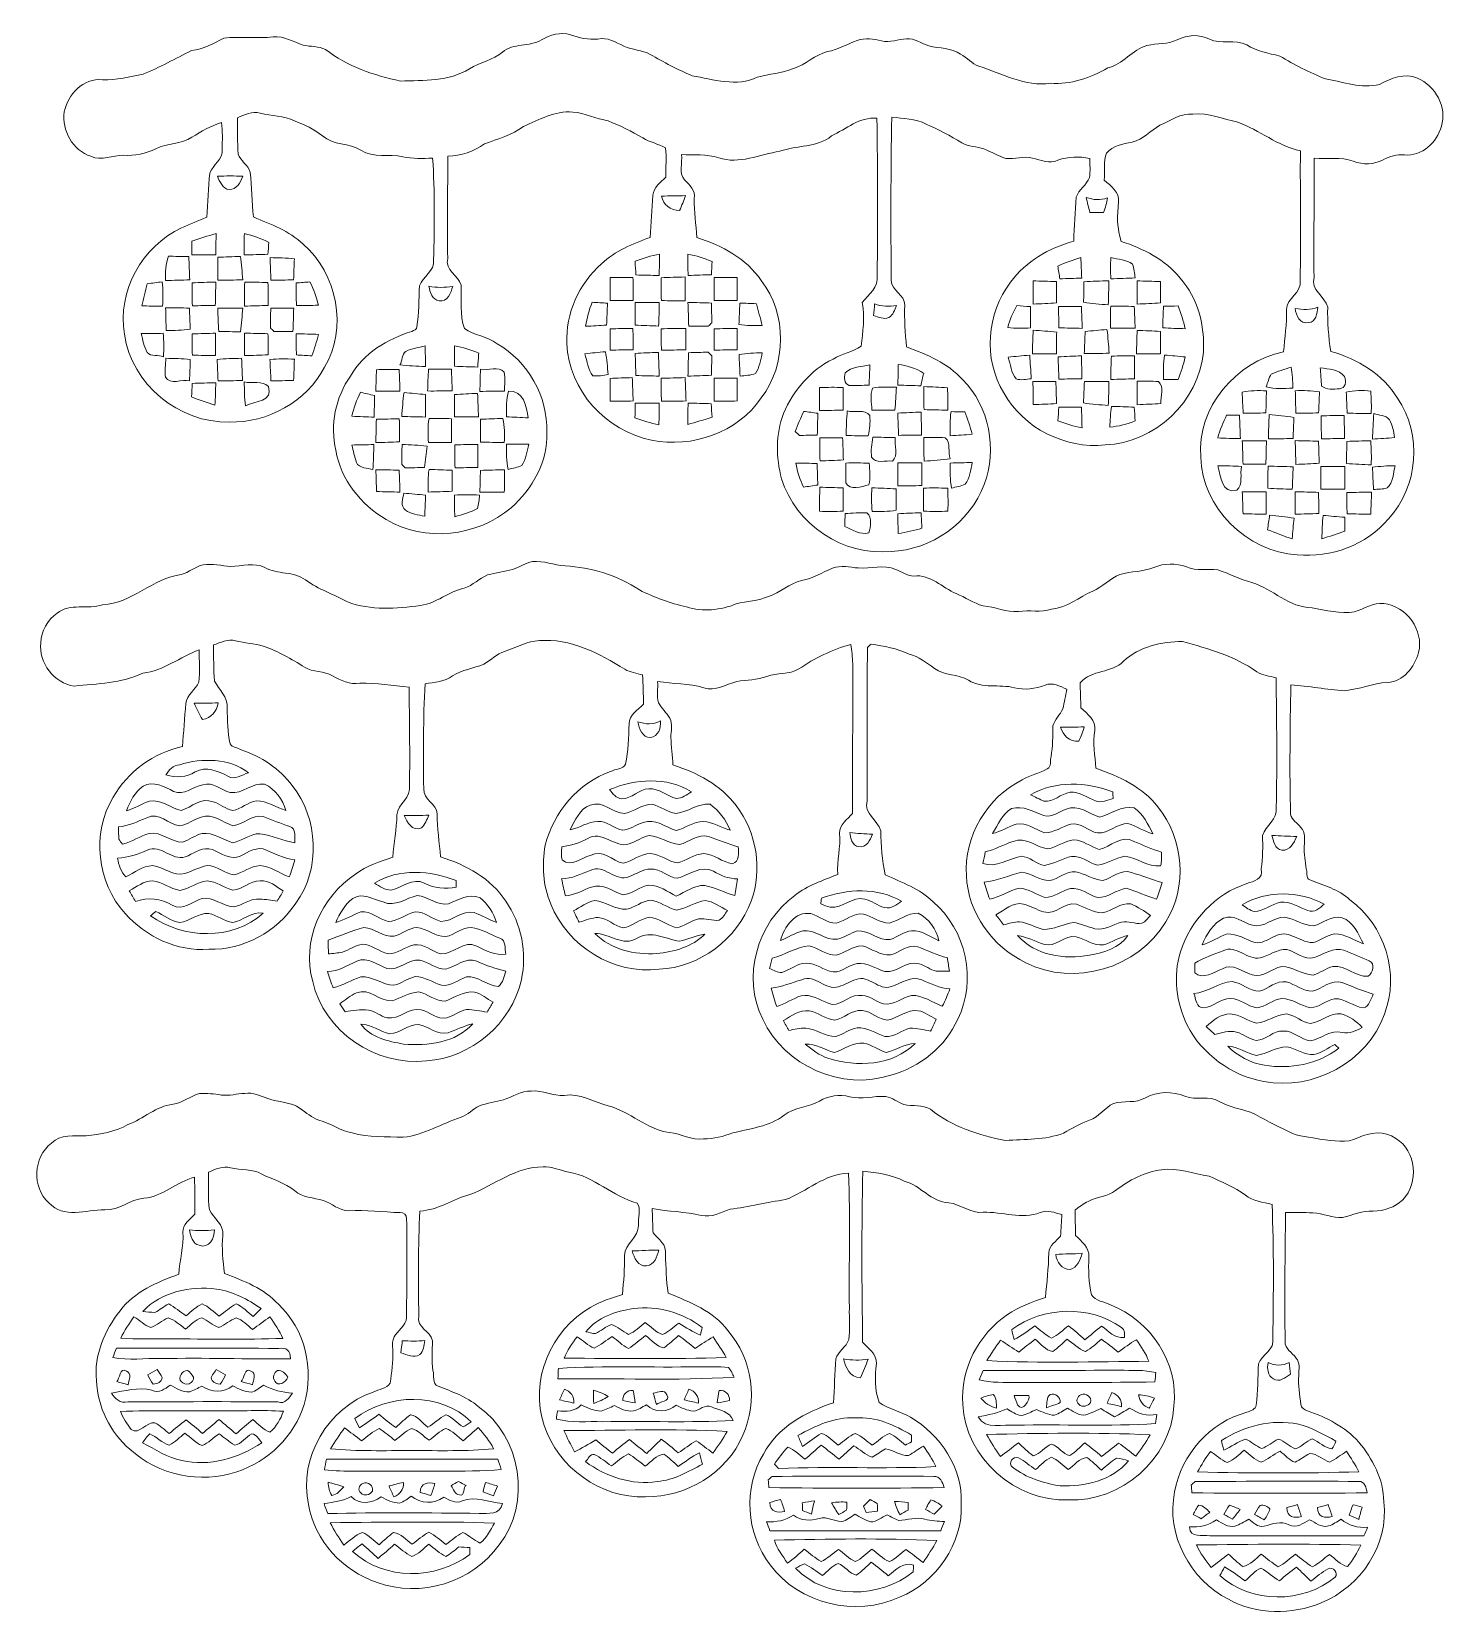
# Model space of a CAD drawing. Header units: centimetres. Extents: x -14.6 to 14.6, y -16.4 to 16.4.
import ezdxf

# ---------------------------------------------------------------- set-up
doc = ezdxf.new("R2010")
doc.units = ezdxf.units.CM
doc.header["$MEASUREMENT"] = 0
doc.layers.add('Layer 1', color=7, linetype='Continuous')

msp = doc.modelspace()

# ---------------------------------------------------------------- linework, layer by layer
at = {"layer": 'Layer 1', "color": 251, "lineweight": 9}
for points, knots in [([(-4.10456, 16.1846), (-3.92746, 16.29361), (-3.70768, 16.35499), (-3.50342, 16.29008), (-3.50342, 16.29008), (-3.32104, 16.23011), (-3.13301, 16.17931), (-2.93863, 16.20365), (-2.93863, 16.20365), (-2.73895, 16.24881), (-2.57068, 16.13415), (-2.39958, 16.05725), (-2.39958, 16.05725), (-2.22637, 15.97576), (-2.02458, 15.97717), (-1.85525, 15.88544), (-1.85525, 15.88544), (-1.57338, 15.72564), (-1.28763, 15.56794), (-0.98776, 15.44482), (-0.98776, 15.44482), (-0.55279, 15.36686), (-0.06349, 15.21023), (0.36126, 15.41166), (0.36126, 15.41166), (0.60573, 15.48575), (0.86714, 15.49562), (1.10703, 15.59123), (1.10703, 15.59123), (1.36138, 15.66919), (1.55012, 15.88192), (1.81188, 15.94295), (1.81188, 15.94295), (2.0306, 15.98316), (2.22145, 16.10064), (2.42854, 16.17437), (2.42854, 16.17437), (2.59152, 16.22976), (2.7672, 16.21035), (2.92983, 16.1652), (2.92983, 16.1652), (3.10305, 16.11546), (3.27556, 16.20682), (3.44877, 16.20824), (3.44877, 16.20824), (3.61563, 16.22376), (3.75604, 16.10911), (3.9102, 16.06395), (3.9102, 16.06395), (4.12751, 16.00468), (4.37305, 16.02585), (4.56637, 15.89109), (4.56637, 15.89109), (4.70042, 15.82159), (4.79638, 15.69177), (4.94314, 15.64485), (4.94314, 15.64485), (5.42538, 15.49174), (5.90163, 15.20635), (6.42445, 15.29207), (6.42445, 15.29207), (6.84496, 15.25044), (7.24889, 15.40284), (7.60943, 15.60463), (7.60943, 15.60463), (7.92552, 15.68013), (8.11249, 15.98069), (8.42082, 16.0703), (8.42082, 16.0703), (8.62684, 16.11651), (8.85191, 16.09006), (9.04559, 16.18919), (9.04559, 16.18919), (9.25337, 16.29079), (9.50138, 16.30772), (9.71093, 16.20118), (9.71093, 16.20118), (9.95399, 16.07912), (10.24362, 16.21564), (10.4828, 16.08018), (10.4828, 16.08018), (10.69271, 15.95177), (10.93224, 15.90908), (11.16649, 15.85264), (11.16649, 15.85264), (11.46811, 15.66813), (11.78702, 15.51291), (12.1144, 15.37921), (12.1144, 15.37921), (12.482, 15.31677), (12.85347, 15.17283), (13.23094, 15.2642), (13.23094, 15.2642), (13.46448, 15.39544), (13.74917, 15.50974), (14.01482, 15.39402), (14.01482, 15.39402), (14.38876, 15.2388), (14.63182, 14.7943), (14.50941, 14.39919), (14.50941, 14.39919), (14.42333, 14.06441), (14.10689, 13.7716), (13.74529, 13.80652), (13.74529, 13.80652), (13.58866, 13.82099), (13.43908, 13.77901), (13.30432, 13.70422), (13.30432, 13.70422), (13.11453, 13.60474), (12.88522, 13.59627), (12.68731, 13.676), (12.68731, 13.676), (12.42837, 13.78148), (12.14686, 13.70634), (11.87769, 13.74267), (11.87769, 13.74267), (11.88051, 12.92176), (11.86887, 12.10049), (11.87522, 11.27922), (11.87522, 11.27922), (11.79831, 11.00723), (12.09888, 10.88517), (12.15779, 10.65763), (12.15779, 10.65763), (12.15391, 10.35107), (12.17296, 10.04556), (12.22129, 9.74217), (12.22129, 9.74217), (12.77269, 9.59118), (13.30115, 9.27157), (13.60171, 8.7738), (13.60171, 8.7738), (14.12559, 8.03437), (14.02681, 6.94253), (13.41756, 6.28178), (13.41756, 6.28178), (12.96354, 5.7385), (12.22376, 5.46686), (11.52456, 5.53565), (11.52456, 5.53565), (10.48951, 5.59739), (9.55182, 6.50826), (9.53172, 7.55777), (9.53172, 7.55777), (9.45058, 8.57977), (10.26055, 9.53262), (11.24339, 9.733), (11.24339, 9.733), (11.2755, 10.02475), (11.31183, 10.3172), (11.30584, 10.61106), (11.30584, 10.61106), (11.30689, 10.85342), (11.63427, 10.95185), (11.58665, 11.21043), (11.58665, 11.21043), (11.61275, 12.10331), (11.58559, 12.9969), (11.5937, 13.88978), (11.5937, 13.88978), (11.12169, 13.99244), (10.75021, 14.32052), (10.30218, 14.48351), (10.30218, 14.48351), (9.99315, 14.54842), (9.69258, 14.68036), (9.36979, 14.65072), (9.36979, 14.65072), (9.11897, 14.6733), (8.90659, 14.51631), (8.68858, 14.4193), (8.68858, 14.4193), (8.48679, 14.31876), (8.34003, 14.11626), (8.11108, 14.07076), (8.11108, 14.07076), (7.92622, 14.03371), (7.71174, 13.99985), (7.58438, 13.84498), (7.58438, 13.84498), (7.50959, 13.67071), (7.56004, 13.46715), (7.53711, 13.28336), (7.53711, 13.28336), (7.66799, 13.16729), (7.85673, 13.03782), (7.8345, 12.83568), (7.8345, 12.83568), (7.8024, 12.56545), (7.79534, 12.27688), (7.8853, 12.019), (7.8853, 12.019), (8.3425, 11.86766), (8.79829, 11.64364), (9.10591, 11.26053), (9.10591, 11.26053), (9.47315, 10.8446), (9.62309, 10.27487), (9.5864, 9.72771), (9.5864, 9.72771), (9.49644, 8.70853), (8.57639, 7.84564), (7.55651, 7.80824), (7.55651, 7.80824), (6.72819, 7.72076), (5.86565, 8.15432), (5.46137, 8.88527), (5.46137, 8.88527), (5.0271, 9.57778), (5.10189, 10.53239), (5.60001, 11.17339), (5.60001, 11.17339), (5.91292, 11.60872), (6.39729, 11.88001), (6.90493, 12.02394), (6.90493, 12.02394), (6.92151, 12.32697), (6.92927, 12.63072), (6.95538, 12.93305), (6.95538, 12.93305), (7.01359, 13.08756), (7.16952, 13.18599), (7.22949, 13.34086), (7.22949, 13.34086), (7.25348, 13.47068), (7.23831, 13.60438), (7.2369, 13.73526), (7.2369, 13.73526), (7.01606, 13.78077), (6.7924, 13.77407), (6.58002, 13.69787), (6.58002, 13.69787), (6.40293, 13.61144), (6.22619, 13.70351), (6.05262, 13.74197), (6.05262, 13.74197), (5.87059, 13.79241), (5.68291, 13.70775), (5.50052, 13.73526), (5.50052, 13.73526), (5.34389, 13.78606), (5.19996, 13.86579), (5.04932, 13.92964), (5.04932, 13.92964), (4.90115, 13.98997), (4.73041, 13.97268), (4.5893, 14.05347), (4.5893, 14.05347), (4.35435, 14.20516), (4.10599, 14.33181), (3.85058, 14.44435), (3.85058, 14.44435), (3.63327, 14.56006), (3.37998, 14.55688), (3.1415, 14.59075), (3.1415, 14.59075), (3.11822, 13.46327), (3.12421, 12.33544), (3.1295, 11.20832), (3.1295, 11.20832), (3.13974, 11.00335), (3.40749, 10.91234), (3.41279, 10.70243), (3.41279, 10.70243), (3.39621, 10.4121), (3.41808, 10.12317), (3.44912, 9.83425), (3.44912, 9.83425), (3.86963, 9.68079), (4.29896, 9.50052), (4.60447, 9.15938), (4.60447, 9.15938), (5.16503, 8.60587), (5.3259, 7.71864), (5.05532, 6.98733), (5.05532, 6.98733), (4.75687, 6.20452), (3.96594, 5.63408), (3.12704, 5.60691), (3.12704, 5.60691), (2.14702, 5.4972), (1.15219, 6.1703), (0.86432, 7.10798), (0.86432, 7.10798), (0.74332, 7.5486), (0.74296, 8.02944), (0.90101, 8.46053), (0.90101, 8.46053), (1.10809, 8.93325), (1.46016, 9.35659), (1.92971, 9.58519), (1.92971, 9.58519), (2.11209, 9.69525), (2.32976, 9.73194), (2.5072, 9.84977), (2.5072, 9.84977), (2.54248, 10.14892), (2.59152, 10.45161), (2.53155, 10.75182), (2.53155, 10.75182), (2.65678, 10.92151), (2.87939, 11.07073), (2.83917, 11.31591), (2.83917, 11.31591), (2.8554, 12.39929), (2.8494, 13.48338), (2.83494, 14.56676), (2.83494, 14.56676), (2.47757, 14.59675), (2.19711, 14.34275), (1.89619, 14.19846), (1.89619, 14.19846), (1.59034, 13.95575), (1.18041, 14.00972), (0.82904, 13.88167), (0.82904, 13.88167), (0.4117, 13.81605), (-0.01233, 13.6065), (-0.43602, 13.74691), (-0.43602, 13.74691), (-0.68473, 13.82981), (-0.95037, 13.80053), (-1.20825, 13.81287), (-1.20825, 13.81287), (-1.17897, 13.64636), (-1.27457, 13.4287), (-1.14193, 13.29217), (-1.14193, 13.29217), (-1.04562, 13.1807), (-0.90451, 13.07557), (-0.94543, 12.902), (-0.94543, 12.902), (-0.94049, 12.63354), (-0.91156, 12.36649), (-0.88687, 12.09873), (-0.88687, 12.09873), (-0.37111, 11.9368), (0.13266, 11.66552), (0.4431, 11.20761), (0.4431, 11.20761), (0.98003, 10.51864), (0.97086, 9.47194), (0.44134, 8.7805), (0.44134, 8.7805), (-0.0462, 8.06718), (-0.9927, 7.7324), (-1.82808, 7.90949), (-1.82808, 7.90949), (-2.76259, 8.09117), (-3.54787, 8.94031), (-3.57645, 9.9048), (-3.57645, 9.9048), (-3.61208, 10.52887), (-3.32456, 11.14411), (-2.86207, 11.55545), (-2.86207, 11.55545), (-2.5802, 11.82286), (-2.21508, 11.96926), (-1.85595, 12.09979), (-1.85595, 12.09979), (-1.83796, 12.39153), (-1.81609, 12.68257), (-1.79915, 12.97432), (-1.79915, 12.97432), (-1.78469, 13.13695), (-1.6404, 13.23891), (-1.53281, 13.34403), (-1.53281, 13.34403), (-1.53633, 13.54582), (-1.51164, 13.75043), (-1.53986, 13.95116), (-1.53986, 13.95116), (-1.68556, 14.04324), (-1.86512, 14.06441), (-2.01011, 14.16036), (-2.01011, 14.16036), (-2.23625, 14.30006), (-2.48072, 14.40766), (-2.72414, 14.51279), (-2.72414, 14.51279), (-2.97214, 14.55547), (-3.20603, 14.67224), (-3.45721, 14.69341), (-3.45721, 14.69341), (-3.8301, 14.72763), (-4.14795, 14.52831), (-4.47815, 14.39778), (-4.47815, 14.39778), (-4.71204, 14.20763), (-5.00555, 14.13919), (-5.28143, 14.03618), (-5.28143, 14.03618), (-5.50332, 13.87355), (-5.76896, 13.79382), (-6.0406, 13.77971), (-6.0406, 13.77971), (-6.04131, 13.07557), (-6.05718, 12.37142), (-6.04201, 11.66763), (-6.04201, 11.66763), (-6.10551, 11.41751), (-5.82788, 11.31733), (-5.76402, 11.11518), (-5.76402, 11.11518), (-5.75908, 10.81673), (-5.79366, 10.49994), (-5.69664, 10.21454), (-5.69664, 10.21454), (-5.4938, 10.07484), (-5.22321, 10.05579), (-5.02249, 9.90269), (-5.02249, 9.90269), (-4.38466, 9.53403), (-3.96415, 8.81296), (-3.9959, 8.07142), (-3.9959, 8.07142), (-3.96309, 7.46817), (-4.29223, 6.9009), (-4.73003, 6.50932), (-4.73003, 6.50932), (-5.43135, 5.90924), (-6.52038, 5.78789), (-7.3166, 6.26943), (-7.3166, 6.26943), (-7.84083, 6.57105), (-8.25534, 7.09281), (-8.35623, 7.69712), (-8.35623, 7.69712), (-8.4776, 8.22276), (-8.36541, 8.79426), (-8.05285, 9.23347), (-8.05285, 9.23347), (-7.79003, 9.70901), (-7.28943, 9.99688), (-6.78567, 10.15704), (-6.78567, 10.15704), (-6.74333, 10.17856), (-6.68125, 10.19161), (-6.67842, 10.24911), (-6.67842, 10.24911), (-6.63715, 10.53063), (-6.64244, 10.81638), (-6.62374, 11.09966), (-6.62374, 11.09966), (-6.56165, 11.2951), (-6.30518, 11.40058), (-6.33729, 11.63482), (-6.33729, 11.63482), (-6.31365, 12.33685), (-6.30906, 13.0417), (-6.35457, 13.74302), (-6.35457, 13.74302), (-6.55954, 13.73209), (-6.76662, 13.72115), (-6.9677, 13.76948), (-6.9677, 13.76948), (-7.25557, 13.83298), (-7.5773, 13.73385), (-7.83659, 13.90495), (-7.83659, 13.90495), (-8.08495, 14.05347), (-8.40739, 14.00443), (-8.63352, 14.19987), (-8.63352, 14.19987), (-8.80391, 14.34275), (-9.00676, 14.43235), (-9.21278, 14.51032), (-9.21278, 14.51032), (-9.43432, 14.62074), (-9.68726, 14.60945), (-9.92257, 14.67083), (-9.92257, 14.67083), (-10.08627, 14.71528), (-10.24536, 14.63802), (-10.39247, 14.57558), (-10.39247, 14.57558), (-10.38859, 14.32476), (-10.39564, 14.07287), (-10.37484, 13.82275), (-10.37484, 13.82275), (-10.33108, 13.67776), (-10.16775, 13.60121), (-10.13106, 13.45163), (-10.13106, 13.45163), (-10.09155, 13.1433), (-10.09472, 12.8318), (-10.06015, 12.52312), (-10.06015, 12.52312), (-9.70067, 12.37213), (-9.32038, 12.23737), (-9.03463, 11.96009), (-9.03463, 11.96009), (-8.32554, 11.35472), (-8.10259, 10.2216), (-8.59083, 9.41479), (-8.59083, 9.41479), (-8.9609, 8.70289), (-9.76417, 8.26227), (-10.56005, 8.28202), (-10.56005, 8.28202), (-11.59298, 8.25804), (-12.58852, 9.06166), (-12.72681, 10.09707), (-12.72681, 10.09707), (-12.88556, 10.98889), (-12.35745, 11.92234), (-11.54641, 12.29911), (-11.54641, 12.29911), (-11.37708, 12.38095), (-11.19857, 12.44163), (-11.02642, 12.51747), (-11.02642, 12.51747), (-10.99996, 12.81981), (-10.98973, 13.1239), (-10.96433, 13.42623), (-10.96433, 13.42623), (-10.90118, 13.60509), (-10.68387, 13.71339), (-10.70998, 13.92788), (-10.70998, 13.92788), (-10.70045, 14.11027), (-10.69975, 14.29336), (-10.72056, 14.47469), (-10.72056, 14.47469), (-10.93964, 14.40695), (-11.14142, 14.29759), (-11.33192, 14.17059), (-11.33192, 14.17059), (-11.5577, 14.02489), (-11.84416, 14.05382), (-12.08052, 13.93494), (-12.08052, 13.93494), (-12.28654, 13.83016), (-12.51902, 13.78747), (-12.74868, 13.79947), (-12.74868, 13.79947), (-12.97481, 13.79982), (-13.20271, 13.67494), (-13.42284, 13.77795), (-13.42284, 13.77795), (-13.80525, 13.89789), (-14.02397, 14.31311), (-13.97564, 14.69835), (-13.97564, 14.69835), (-13.89591, 15.05924), (-13.58053, 15.40531), (-13.18154, 15.36298), (-13.18154, 15.36298), (-12.89649, 15.34922), (-12.61851, 15.42366), (-12.34122, 15.47622), (-12.34122, 15.47622), (-11.99832, 15.61663), (-11.67553, 15.80078), (-11.34357, 15.96306), (-11.34357, 15.96306), (-11.1005, 15.99445), (-10.88531, 16.10593), (-10.67329, 16.21988), (-10.67329, 16.21988), (-10.33533, 16.26327), (-9.99172, 16.20647), (-9.65199, 16.24881), (-9.65199, 16.24881), (-9.42833, 16.27209), (-9.23677, 16.14474), (-9.03428, 16.07806), (-9.03428, 16.07806), (-8.88047, 16.04278), (-8.71183, 16.06077), (-8.5679, 15.98563), (-8.5679, 15.98563), (-8.11987, 15.63815), (-7.56883, 15.45082), (-7.01921, 15.33476), (-7.01921, 15.33476), (-6.54013, 15.35275), (-6.01555, 15.31994), (-5.59363, 15.58946), (-5.59363, 15.58946), (-5.37668, 15.72669), (-5.10645, 15.7595), (-4.91136, 15.93307), (-4.91136, 15.93307), (-4.68488, 16.12533), (-4.3515, 16.03432), (-4.10456, 16.1846), (-4.10456, 16.1846), (-4.10456, 16.1846), (-4.10456, 16.1846), (-4.10456, 16.1846)], [0, 0, 0, 0, 0.00671141, 0.00671141, 0.00671141, 0.00671141, 0.01342282, 0.01342282, 0.01342282, 0.01342282, 0.02013423, 0.02013423, 0.02013423, 0.02013423, 0.02684564, 0.02684564, 0.02684564, 0.02684564, 0.03355705, 0.03355705, 0.03355705, 0.03355705, 0.04026846, 0.04026846, 0.04026846, 0.04026846, 0.04697987, 0.04697987, 0.04697987, 0.04697987, 0.05369128, 0.05369128, 0.05369128, 0.05369128, 0.06040268, 0.06040268, 0.06040268, 0.06040268, 0.06711409, 0.06711409, 0.06711409, 0.06711409, 0.0738255, 0.0738255, 0.0738255, 0.0738255, 0.08053691, 0.08053691, 0.08053691, 0.08053691, 0.08724832, 0.08724832, 0.08724832, 0.08724832, 0.09395973, 0.09395973, 0.09395973, 0.09395973, 0.10067114, 0.10067114, 0.10067114, 0.10067114, 0.10738255, 0.10738255, 0.10738255, 0.10738255, 0.11409396, 0.11409396, 0.11409396, 0.11409396, 0.12080537, 0.12080537, 0.12080537, 0.12080537, 0.12751678, 0.12751678, 0.12751678, 0.12751678, 0.13422819, 0.13422819, 0.13422819, 0.13422819, 0.1409396, 0.1409396, 0.1409396, 0.1409396, 0.14765101, 0.14765101, 0.14765101, 0.14765101, 0.15436242, 0.15436242, 0.15436242, 0.15436242, 0.16107383, 0.16107383, 0.16107383, 0.16107383, 0.16778523, 0.16778523, 0.16778523, 0.16778523, 0.17449664, 0.17449664, 0.17449664, 0.17449664, 0.18120805, 0.18120805, 0.18120805, 0.18120805, 0.18791946, 0.18791946, 0.18791946, 0.18791946, 0.19463087, 0.19463087, 0.19463087, 0.19463087, 0.20134228, 0.20134228, 0.20134228, 0.20134228, 0.20805369, 0.20805369, 0.20805369, 0.20805369, 0.2147651, 0.2147651, 0.2147651, 0.2147651, 0.22147651, 0.22147651, 0.22147651, 0.22147651, 0.22818792, 0.22818792, 0.22818792, 0.22818792, 0.23489933, 0.23489933, 0.23489933, 0.23489933, 0.24161074, 0.24161074, 0.24161074, 0.24161074, 0.24832215, 0.24832215, 0.24832215, 0.24832215, 0.25503356, 0.25503356, 0.25503356, 0.25503356, 0.26174497, 0.26174497, 0.26174497, 0.26174497, 0.26845638, 0.26845638, 0.26845638, 0.26845638, 0.27516779, 0.27516779, 0.27516779, 0.27516779, 0.28187919, 0.28187919, 0.28187919, 0.28187919, 0.2885906, 0.2885906, 0.2885906, 0.2885906, 0.29530201, 0.29530201, 0.29530201, 0.29530201, 0.30201342, 0.30201342, 0.30201342, 0.30201342, 0.30872483, 0.30872483, 0.30872483, 0.30872483, 0.31543624, 0.31543624, 0.31543624, 0.31543624, 0.32214765, 0.32214765, 0.32214765, 0.32214765, 0.32885906, 0.32885906, 0.32885906, 0.32885906, 0.33557047, 0.33557047, 0.33557047, 0.33557047, 0.34228188, 0.34228188, 0.34228188, 0.34228188, 0.34899329, 0.34899329, 0.34899329, 0.34899329, 0.3557047, 0.3557047, 0.3557047, 0.3557047, 0.36241611, 0.36241611, 0.36241611, 0.36241611, 0.36912752, 0.36912752, 0.36912752, 0.36912752, 0.37583893, 0.37583893, 0.37583893, 0.37583893, 0.38255034, 0.38255034, 0.38255034, 0.38255034, 0.38926174, 0.38926174, 0.38926174, 0.38926174, 0.39597315, 0.39597315, 0.39597315, 0.39597315, 0.40268456, 0.40268456, 0.40268456, 0.40268456, 0.40939597, 0.40939597, 0.40939597, 0.40939597, 0.41610738, 0.41610738, 0.41610738, 0.41610738, 0.42281879, 0.42281879, 0.42281879, 0.42281879, 0.4295302, 0.4295302, 0.4295302, 0.4295302, 0.43624161, 0.43624161, 0.43624161, 0.43624161, 0.44295302, 0.44295302, 0.44295302, 0.44295302, 0.44966443, 0.44966443, 0.44966443, 0.44966443, 0.45637584, 0.45637584, 0.45637584, 0.45637584, 0.46308725, 0.46308725, 0.46308725, 0.46308725, 0.46979866, 0.46979866, 0.46979866, 0.46979866, 0.47651007, 0.47651007, 0.47651007, 0.47651007, 0.48322148, 0.48322148, 0.48322148, 0.48322148, 0.48993289, 0.48993289, 0.48993289, 0.48993289, 0.4966443, 0.4966443, 0.4966443, 0.4966443, 0.5033557, 0.5033557, 0.5033557, 0.5033557, 0.51006711, 0.51006711, 0.51006711, 0.51006711, 0.51677852, 0.51677852, 0.51677852, 0.51677852, 0.52348993, 0.52348993, 0.52348993, 0.52348993, 0.53020134, 0.53020134, 0.53020134, 0.53020134, 0.53691275, 0.53691275, 0.53691275, 0.53691275, 0.54362416, 0.54362416, 0.54362416, 0.54362416, 0.55033557, 0.55033557, 0.55033557, 0.55033557, 0.55704698, 0.55704698, 0.55704698, 0.55704698, 0.56375839, 0.56375839, 0.56375839, 0.56375839, 0.5704698, 0.5704698, 0.5704698, 0.5704698, 0.57718121, 0.57718121, 0.57718121, 0.57718121, 0.58389262, 0.58389262, 0.58389262, 0.58389262, 0.59060403, 0.59060403, 0.59060403, 0.59060403, 0.59731544, 0.59731544, 0.59731544, 0.59731544, 0.60402685, 0.60402685, 0.60402685, 0.60402685, 0.61073826, 0.61073826, 0.61073826, 0.61073826, 0.61744966, 0.61744966, 0.61744966, 0.61744966, 0.62416107, 0.62416107, 0.62416107, 0.62416107, 0.63087248, 0.63087248, 0.63087248, 0.63087248, 0.63758389, 0.63758389, 0.63758389, 0.63758389, 0.6442953, 0.6442953, 0.6442953, 0.6442953, 0.65100671, 0.65100671, 0.65100671, 0.65100671, 0.65771812, 0.65771812, 0.65771812, 0.65771812, 0.66442953, 0.66442953, 0.66442953, 0.66442953, 0.67114094, 0.67114094, 0.67114094, 0.67114094, 0.67785235, 0.67785235, 0.67785235, 0.67785235, 0.68456376, 0.68456376, 0.68456376, 0.68456376, 0.69127517, 0.69127517, 0.69127517, 0.69127517, 0.69798658, 0.69798658, 0.69798658, 0.69798658, 0.70469799, 0.70469799, 0.70469799, 0.70469799, 0.7114094, 0.7114094, 0.7114094, 0.7114094, 0.71812081, 0.71812081, 0.71812081, 0.71812081, 0.72483221, 0.72483221, 0.72483221, 0.72483221, 0.73154362, 0.73154362, 0.73154362, 0.73154362, 0.73825503, 0.73825503, 0.73825503, 0.73825503, 0.74496644, 0.74496644, 0.74496644, 0.74496644, 0.75167785, 0.75167785, 0.75167785, 0.75167785, 0.75838926, 0.75838926, 0.75838926, 0.75838926, 0.76510067, 0.76510067, 0.76510067, 0.76510067, 0.77181208, 0.77181208, 0.77181208, 0.77181208, 0.77852349, 0.77852349, 0.77852349, 0.77852349, 0.7852349, 0.7852349, 0.7852349, 0.7852349, 0.79194631, 0.79194631, 0.79194631, 0.79194631, 0.79865772, 0.79865772, 0.79865772, 0.79865772, 0.80536913, 0.80536913, 0.80536913, 0.80536913, 0.81208054, 0.81208054, 0.81208054, 0.81208054, 0.81879195, 0.81879195, 0.81879195, 0.81879195, 0.82550336, 0.82550336, 0.82550336, 0.82550336, 0.83221477, 0.83221477, 0.83221477, 0.83221477, 0.83892617, 0.83892617, 0.83892617, 0.83892617, 0.84563758, 0.84563758, 0.84563758, 0.84563758, 0.85234899, 0.85234899, 0.85234899, 0.85234899, 0.8590604, 0.8590604, 0.8590604, 0.8590604, 0.86577181, 0.86577181, 0.86577181, 0.86577181, 0.87248322, 0.87248322, 0.87248322, 0.87248322, 0.87919463, 0.87919463, 0.87919463, 0.87919463, 0.88590604, 0.88590604, 0.88590604, 0.88590604, 0.89261745, 0.89261745, 0.89261745, 0.89261745, 0.89932886, 0.89932886, 0.89932886, 0.89932886, 0.90604027, 0.90604027, 0.90604027, 0.90604027, 0.91275168, 0.91275168, 0.91275168, 0.91275168, 0.91946309, 0.91946309, 0.91946309, 0.91946309, 0.9261745, 0.9261745, 0.9261745, 0.9261745, 0.93288591, 0.93288591, 0.93288591, 0.93288591, 0.93959732, 0.93959732, 0.93959732, 0.93959732, 0.94630872, 0.94630872, 0.94630872, 0.94630872, 0.95302013, 0.95302013, 0.95302013, 0.95302013, 0.95973154, 0.95973154, 0.95973154, 0.95973154, 0.96644295, 0.96644295, 0.96644295, 0.96644295, 0.97315436, 0.97315436, 0.97315436, 0.97315436, 0.97986577, 0.97986577, 0.97986577, 0.97986577, 0.98657718, 0.98657718, 0.98657718, 0.98657718, 1, 1, 1, 1]), ([(-10.80593, 13.36732), (-10.75724, 13.25513), (-10.70009, 13.10767), (-10.56075, 13.08897), (-10.56075, 13.08897), (-10.40412, 13.08968), (-10.32615, 13.24067), (-10.27852, 13.36732), (-10.27852, 13.36732), (-10.4542, 13.37226), (-10.63025, 13.37226), (-10.80593, 13.36732), (-10.80593, 13.36732), (-10.80593, 13.36732), (-10.80593, 13.36732), (-10.80593, 13.36732)], [0, 0, 0, 0, 0.2, 0.2, 0.2, 0.2, 0.4, 0.4, 0.4, 0.4, 0.6, 0.6, 0.6, 0.6, 1, 1, 1, 1]), ([(-1.61853, 12.95457), (-1.58502, 12.77289), (-1.43826, 12.65717), (-1.24847, 12.65576), (-1.24847, 12.65576), (-1.20225, 12.75772), (-1.15886, 12.86108), (-1.12182, 12.96656), (-1.12182, 12.96656), (-1.28727, 12.95809), (-1.45308, 12.95915), (-1.61853, 12.95457), (-1.61853, 12.95457), (-1.61853, 12.95457), (-1.61853, 12.95457), (-1.61853, 12.95457)], [0, 0, 0, 0, 0.2, 0.2, 0.2, 0.2, 0.4, 0.4, 0.4, 0.4, 0.6, 0.6, 0.6, 0.6, 1, 1, 1, 1]), ([(7.16387, 12.92776), (7.18574, 12.82404), (7.21185, 12.72173), (7.23937, 12.61907), (7.23937, 12.61907), (7.30992, 12.61837), (7.45139, 12.61661), (7.52194, 12.6159), (7.52194, 12.6159), (7.55792, 12.71397), (7.5872, 12.81416), (7.60696, 12.91682), (7.60696, 12.91682), (7.46056, 12.86778), (7.30745, 12.87272), (7.16387, 12.92776), (7.16387, 12.92776), (7.16387, 12.92776), (7.16387, 12.92776), (7.16387, 12.92776)], [0, 0, 0, 0, 0.16666667, 0.16666667, 0.16666667, 0.16666667, 0.33333333, 0.33333333, 0.33333333, 0.33333333, 0.5, 0.5, 0.5, 0.5, 0.66666667, 0.66666667, 0.66666667, 0.66666667, 1, 1, 1, 1]), ([(-11.33581, 12.0257), (-11.33616, 11.93045), (-11.33616, 11.8352), (-11.33651, 11.73995), (-11.33651, 11.73995), (-11.17141, 11.73889), (-11.00666, 11.7396), (-10.84156, 11.73995), (-10.84156, 11.73995), (-10.83874, 11.886), (-10.8331, 12.03241), (-10.83486, 12.17846), (-10.83486, 12.17846), (-11.00384, 12.13401), (-11.16965, 12.07897), (-11.33581, 12.0257), (-11.33581, 12.0257), (-11.33581, 12.0257), (-11.33581, 12.0257), (-11.33581, 12.0257)], [0, 0, 0, 0, 0.16666667, 0.16666667, 0.16666667, 0.16666667, 0.33333333, 0.33333333, 0.33333333, 0.33333333, 0.5, 0.5, 0.5, 0.5, 0.66666667, 0.66666667, 0.66666667, 0.66666667, 1, 1, 1, 1]), ([(-10.24818, 12.17951), (-10.25418, 12.03276), (-10.25488, 11.886), (-10.25277, 11.7396), (-10.25277, 11.7396), (-10.08909, 11.74242), (-9.92539, 11.74701), (-9.76135, 11.75159), (-9.76135, 11.75159), (-9.75676, 11.81298), (-9.74688, 11.9361), (-9.74196, 11.99748), (-9.74196, 11.99748), (-9.90211, 12.07932), (-10.0725, 12.14), (-10.24818, 12.17951), (-10.24818, 12.17951), (-10.24818, 12.17951), (-10.24818, 12.17951), (-10.24818, 12.17951)], [0, 0, 0, 0, 0.16666667, 0.16666667, 0.16666667, 0.16666667, 0.33333333, 0.33333333, 0.33333333, 0.33333333, 0.5, 0.5, 0.5, 0.5, 0.66666667, 0.66666667, 0.66666667, 0.66666667, 1, 1, 1, 1]), ([(-11.81982, 11.71138), (-11.88085, 11.55086), (-11.88261, 11.37765), (-11.88085, 11.20796), (-11.88085, 11.20796), (-11.71328, 11.2122), (-11.54571, 11.21819), (-11.37779, 11.22419), (-11.37779, 11.22419), (-11.38414, 11.384), (-11.39013, 11.5431), (-11.39931, 11.70256), (-11.39931, 11.70256), (-11.50443, 11.70467), (-11.71469, 11.70926), (-11.81982, 11.71138), (-11.81982, 11.71138), (-11.81982, 11.71138), (-11.81982, 11.71138), (-11.81982, 11.71138)], [0, 0, 0, 0, 0.16666667, 0.16666667, 0.16666667, 0.16666667, 0.33333333, 0.33333333, 0.33333333, 0.33333333, 0.5, 0.5, 0.5, 0.5, 0.66666667, 0.66666667, 0.66666667, 0.66666667, 1, 1, 1, 1]), ([(-10.79994, 11.69021), (-10.79994, 11.53252), (-10.79747, 11.37483), (-10.79534, 11.21678), (-10.79534, 11.21678), (-10.62425, 11.21502), (-10.45315, 11.21961), (-10.28134, 11.22243), (-10.28134, 11.22243), (-10.2951, 11.38471), (-10.30568, 11.54734), (-10.32933, 11.70856), (-10.32933, 11.70856), (-10.48631, 11.70291), (-10.6433, 11.69727), (-10.79994, 11.69021), (-10.79994, 11.69021), (-10.79994, 11.69021), (-10.79994, 11.69021), (-10.79994, 11.69021)], [0, 0, 0, 0, 0.16666667, 0.16666667, 0.16666667, 0.16666667, 0.33333333, 0.33333333, 0.33333333, 0.33333333, 0.5, 0.5, 0.5, 0.5, 0.66666667, 0.66666667, 0.66666667, 0.66666667, 1, 1, 1, 1]), ([(-9.71479, 11.68245), (-9.71055, 11.52758), (-9.70597, 11.37271), (-9.69996, 11.21784), (-9.69996, 11.21784), (-9.54334, 11.21749), (-9.3874, 11.21996), (-9.23077, 11.22137), (-9.23077, 11.22137), (-9.22477, 11.36742), (-9.21913, 11.51347), (-9.21385, 11.65917), (-9.21385, 11.65917), (-9.38035, 11.67434), (-9.54756, 11.67892), (-9.71479, 11.68245), (-9.71479, 11.68245), (-9.71479, 11.68245), (-9.71479, 11.68245), (-9.71479, 11.68245)], [0, 0, 0, 0, 0.16666667, 0.16666667, 0.16666667, 0.16666667, 0.33333333, 0.33333333, 0.33333333, 0.33333333, 0.5, 0.5, 0.5, 0.5, 0.66666667, 0.66666667, 0.66666667, 0.66666667, 1, 1, 1, 1]), ([(-2.16816, 11.6066), (-2.16181, 11.51276), (-2.15546, 11.41892), (-2.1484, 11.32473), (-2.1484, 11.32473), (-1.98895, 11.31874), (-1.8302, 11.31697), (-1.67004, 11.31344), (-1.67004, 11.31344), (-1.66686, 11.4602), (-1.66051, 11.60696), (-1.66086, 11.75371), (-1.66086, 11.75371), (-1.83478, 11.72126), (-2.00412, 11.67187), (-2.16816, 11.6066), (-2.16816, 11.6066), (-2.16816, 11.6066), (-2.16816, 11.6066), (-2.16816, 11.6066)], [0, 0, 0, 0, 0.16666667, 0.16666667, 0.16666667, 0.16666667, 0.33333333, 0.33333333, 0.33333333, 0.33333333, 0.5, 0.5, 0.5, 0.5, 0.66666667, 0.66666667, 0.66666667, 0.66666667, 1, 1, 1, 1]), ([(-1.07702, 11.75512), (-1.07878, 11.60801), (-1.07349, 11.46126), (-1.07067, 11.3138), (-1.07067, 11.3138), (-0.90945, 11.31874), (-0.74893, 11.32403), (-0.58701, 11.32967), (-0.58701, 11.32967), (-0.58313, 11.41998), (-0.5789, 11.50994), (-0.57501, 11.5999), (-0.57501, 11.5999), (-0.73623, 11.6694), (-0.90451, 11.72231), (-1.07702, 11.75512), (-1.07702, 11.75512), (-1.07702, 11.75512), (-1.07702, 11.75512), (-1.07702, 11.75512)], [0, 0, 0, 0, 0.16666667, 0.16666667, 0.16666667, 0.16666667, 0.33333333, 0.33333333, 0.33333333, 0.33333333, 0.5, 0.5, 0.5, 0.5, 0.66666667, 0.66666667, 0.66666667, 0.66666667, 1, 1, 1, 1]), ([(6.57544, 11.50747), (6.58955, 11.41963), (6.60472, 11.33214), (6.62024, 11.2443), (6.62024, 11.2443), (6.76982, 11.24889), (6.9194, 11.25382), (7.07039, 11.25947), (7.07039, 11.25947), (7.06439, 11.40164), (7.05804, 11.54381), (7.05098, 11.68562), (7.05098, 11.68562), (6.89012, 11.63059), (6.72784, 11.58226), (6.57544, 11.50747), (6.57544, 11.50747), (6.57544, 11.50747), (6.57544, 11.50747), (6.57544, 11.50747)], [0, 0, 0, 0, 0.16666667, 0.16666667, 0.16666667, 0.16666667, 0.33333333, 0.33333333, 0.33333333, 0.33333333, 0.5, 0.5, 0.5, 0.5, 0.66666667, 0.66666667, 0.66666667, 0.66666667, 1, 1, 1, 1]), ([(7.67364, 11.68492), (7.66235, 11.53781), (7.66482, 11.3907), (7.67469, 11.24359), (7.67469, 11.24359), (7.84262, 11.24889), (8.00983, 11.25524), (8.17881, 11.26229), (8.17881, 11.26229), (8.16047, 11.3586), (8.15694, 11.45808), (8.12131, 11.54945), (8.12131, 11.54945), (7.98831, 11.63588), (7.82427, 11.64788), (7.67364, 11.68492), (7.67364, 11.68492), (7.67364, 11.68492), (7.67364, 11.68492), (7.67364, 11.68492)], [0, 0, 0, 0, 0.16666667, 0.16666667, 0.16666667, 0.16666667, 0.33333333, 0.33333333, 0.33333333, 0.33333333, 0.5, 0.5, 0.5, 0.5, 0.66666667, 0.66666667, 0.66666667, 0.66666667, 1, 1, 1, 1]), ([(-12.25585, 11.14199), (-12.29571, 10.98995), (-12.33381, 10.83755), (-12.3698, 10.68444), (-12.3698, 10.68444), (-12.26326, 10.68268), (-12.05018, 10.67915), (-11.94364, 10.67774), (-11.94364, 10.67774), (-11.92565, 10.84496), (-11.93129, 11.01429), (-11.94929, 11.18151), (-11.94929, 11.18151), (-12.05194, 11.16881), (-12.15354, 11.1554), (-12.25585, 11.14199), (-12.25585, 11.14199), (-12.25585, 11.14199), (-12.25585, 11.14199), (-12.25585, 11.14199)], [0, 0, 0, 0, 0.16666667, 0.16666667, 0.16666667, 0.16666667, 0.33333333, 0.33333333, 0.33333333, 0.33333333, 0.5, 0.5, 0.5, 0.5, 0.66666667, 0.66666667, 0.66666667, 0.66666667, 1, 1, 1, 1]), ([(-11.3291, 11.1614), (-11.3291, 11.00371), (-11.32663, 10.84637), (-11.32452, 10.68832), (-11.32452, 10.68832), (-11.16682, 10.68868), (-11.00913, 10.69079), (-10.85109, 10.69256), (-10.85109, 10.69256), (-10.84474, 10.85413), (-10.84297, 11.01605), (-10.83945, 11.17762), (-10.83945, 11.17762), (-11.00278, 11.17304), (-11.16612, 11.16775), (-11.3291, 11.1614), (-11.3291, 11.1614), (-11.3291, 11.1614), (-11.3291, 11.1614), (-11.3291, 11.1614)], [0, 0, 0, 0, 0.16666667, 0.16666667, 0.16666667, 0.16666667, 0.33333333, 0.33333333, 0.33333333, 0.33333333, 0.5, 0.5, 0.5, 0.5, 0.66666667, 0.66666667, 0.66666667, 0.66666667, 1, 1, 1, 1]), ([(-10.24219, 11.17798), (-10.24324, 11.01147), (-10.2429, 10.84531), (-10.24254, 10.6788), (-10.24254, 10.6788), (-10.08026, 10.68374), (-9.91834, 10.68903), (-9.75571, 10.69502), (-9.75571, 10.69502), (-9.75606, 10.85201), (-9.75853, 11.00935), (-9.75994, 11.16598), (-9.75994, 11.16598), (-9.9208, 11.17269), (-10.08167, 11.1748), (-10.24219, 11.17798), (-10.24219, 11.17798), (-10.24219, 11.17798), (-10.24219, 11.17798), (-10.24219, 11.17798)], [0, 0, 0, 0, 0.16666667, 0.16666667, 0.16666667, 0.16666667, 0.33333333, 0.33333333, 0.33333333, 0.33333333, 0.5, 0.5, 0.5, 0.5, 0.66666667, 0.66666667, 0.66666667, 0.66666667, 1, 1, 1, 1]), ([(-9.17716, 11.15893), (-9.17716, 11.00265), (-9.17503, 10.84601), (-9.17256, 10.68938), (-9.17256, 10.68938), (-9.02122, 10.69114), (-8.87024, 10.69467), (-8.71818, 10.69855), (-8.71818, 10.69855), (-8.75381, 10.86648), (-8.81239, 11.0284), (-8.8914, 11.1808), (-8.8914, 11.1808), (-8.987, 11.17374), (-9.08225, 11.16634), (-9.17716, 11.15893), (-9.17716, 11.15893), (-9.17716, 11.15893), (-9.17716, 11.15893), (-9.17716, 11.15893)], [0, 0, 0, 0, 0.16666667, 0.16666667, 0.16666667, 0.16666667, 0.33333333, 0.33333333, 0.33333333, 0.33333333, 0.5, 0.5, 0.5, 0.5, 0.66666667, 0.66666667, 0.66666667, 0.66666667, 1, 1, 1, 1]), ([(-2.68604, 11.26935), (-2.68604, 11.11095), (-2.68427, 10.95291), (-2.68145, 10.79416), (-2.68145, 10.79416), (-2.52341, 10.79451), (-2.36536, 10.79698), (-2.20626, 10.79874), (-2.20626, 10.79874), (-2.20661, 10.95714), (-2.20943, 11.11554), (-2.21085, 11.27393), (-2.21085, 11.27393), (-2.36924, 11.27358), (-2.52799, 11.27182), (-2.68604, 11.26935), (-2.68604, 11.26935), (-2.68604, 11.26935), (-2.68604, 11.26935), (-2.68604, 11.26935)], [0, 0, 0, 0, 0.16666667, 0.16666667, 0.16666667, 0.16666667, 0.33333333, 0.33333333, 0.33333333, 0.33333333, 0.5, 0.5, 0.5, 0.5, 0.66666667, 0.66666667, 0.66666667, 0.66666667, 1, 1, 1, 1]), ([(-1.6277, 11.26758), (-1.6277, 11.11024), (-1.62594, 10.95326), (-1.62347, 10.79592), (-1.62347, 10.79592), (-1.45872, 10.78957), (-1.29503, 10.78886), (-1.12958, 10.78604), (-1.12958, 10.78604), (-1.12852, 10.95149), (-1.12888, 11.11695), (-1.13064, 11.2824), (-1.13064, 11.2824), (-1.29645, 11.27852), (-1.4626, 11.27358), (-1.6277, 11.26758), (-1.6277, 11.26758), (-1.6277, 11.26758), (-1.6277, 11.26758), (-1.6277, 11.26758)], [0, 0, 0, 0, 0.16666667, 0.16666667, 0.16666667, 0.16666667, 0.33333333, 0.33333333, 0.33333333, 0.33333333, 0.5, 0.5, 0.5, 0.5, 0.66666667, 0.66666667, 0.66666667, 0.66666667, 1, 1, 1, 1]), ([(-0.53409, 11.26935), (-0.53409, 11.11095), (-0.53233, 10.95291), (-0.52951, 10.79416), (-0.52951, 10.79416), (-0.37146, 10.79451), (-0.21342, 10.79698), (-0.05431, 10.79874), (-0.05431, 10.79874), (-0.05467, 10.95714), (-0.05749, 11.11554), (-0.0589, 11.27393), (-0.0589, 11.27393), (-0.2173, 11.27358), (-0.37605, 11.27182), (-0.53409, 11.26935), (-0.53409, 11.26935), (-0.53409, 11.26935), (-0.53409, 11.26935), (-0.53409, 11.26935)], [0, 0, 0, 0, 0.16666667, 0.16666667, 0.16666667, 0.16666667, 0.33333333, 0.33333333, 0.33333333, 0.33333333, 0.5, 0.5, 0.5, 0.5, 0.66666667, 0.66666667, 0.66666667, 0.66666667, 1, 1, 1, 1]), ([(6.0632, 11.20161), (6.0632, 11.04216), (6.06426, 10.8827), (6.06744, 10.72289), (6.06744, 10.72289), (6.22725, 10.72889), (6.38847, 10.73524), (6.54933, 10.74477), (6.54933, 10.74477), (6.54863, 10.89223), (6.54792, 11.03969), (6.54792, 11.18715), (6.54792, 11.18715), (6.38635, 11.19421), (6.22372, 11.19809), (6.0632, 11.20161), (6.0632, 11.20161), (6.0632, 11.20161), (6.0632, 11.20161), (6.0632, 11.20161)], [0, 0, 0, 0, 0.16666667, 0.16666667, 0.16666667, 0.16666667, 0.33333333, 0.33333333, 0.33333333, 0.33333333, 0.5, 0.5, 0.5, 0.5, 0.66666667, 0.66666667, 0.66666667, 0.66666667, 1, 1, 1, 1]), ([(7.11554, 11.18327), (7.11413, 11.07744), (7.11131, 10.86577), (7.1099, 10.75994), (7.1099, 10.75994), (7.27817, 10.7303), (7.44786, 10.72148), (7.6186, 10.70455), (7.6186, 10.70455), (7.62707, 10.87141), (7.62954, 11.03863), (7.63448, 11.20549), (7.63448, 11.20549), (7.46091, 11.2002), (7.28805, 11.19244), (7.11554, 11.18327), (7.11554, 11.18327), (7.11554, 11.18327), (7.11554, 11.18327), (7.11554, 11.18327)], [0, 0, 0, 0, 0.16666667, 0.16666667, 0.16666667, 0.16666667, 0.33333333, 0.33333333, 0.33333333, 0.33333333, 0.5, 0.5, 0.5, 0.5, 0.66666667, 0.66666667, 0.66666667, 0.66666667, 1, 1, 1, 1]), ([(8.21515, 11.20161), (8.21515, 11.04216), (8.21621, 10.8827), (8.21938, 10.72289), (8.21938, 10.72289), (8.37919, 10.72889), (8.54041, 10.73524), (8.70128, 10.74477), (8.70128, 10.74477), (8.70022, 10.89223), (8.69987, 11.03969), (8.69987, 11.18715), (8.69987, 11.18715), (8.53829, 11.19421), (8.37566, 11.19809), (8.21515, 11.20161), (8.21515, 11.20161), (8.21515, 11.20161), (8.21515, 11.20161), (8.21515, 11.20161)], [0, 0, 0, 0, 0.16666667, 0.16666667, 0.16666667, 0.16666667, 0.33333333, 0.33333333, 0.33333333, 0.33333333, 0.5, 0.5, 0.5, 0.5, 0.66666667, 0.66666667, 0.66666667, 0.66666667, 1, 1, 1, 1]), ([(-6.43042, 11.08978), (-6.41066, 10.9649), (-6.3648, 10.80827), (-6.21664, 10.78992), (-6.21664, 10.78992), (-6.04413, 10.75429), (-5.9764, 10.96172), (-5.93971, 11.0859), (-5.93971, 11.0859), (-6.10269, 11.0605), (-6.26814, 11.06121), (-6.43042, 11.08978), (-6.43042, 11.08978), (-6.43042, 11.08978), (-6.43042, 11.08978), (-6.43042, 11.08978)], [0, 0, 0, 0, 0.2, 0.2, 0.2, 0.2, 0.4, 0.4, 0.4, 0.4, 0.6, 0.6, 0.6, 0.6, 1, 1, 1, 1]), ([(-11.87661, 10.64458), (-11.87591, 10.48724), (-11.86885, 10.33025), (-11.86462, 10.17221), (-11.86462, 10.17221), (-11.69846, 10.17679), (-11.5323, 10.18279), (-11.3665, 10.20008), (-11.3665, 10.20008), (-11.37249, 10.34613), (-11.37884, 10.49218), (-11.38555, 10.63788), (-11.38555, 10.63788), (-11.54924, 10.64281), (-11.71292, 10.64352), (-11.87661, 10.64458), (-11.87661, 10.64458), (-11.87661, 10.64458), (-11.87661, 10.64458), (-11.87661, 10.64458)], [0, 0, 0, 0, 0.16666667, 0.16666667, 0.16666667, 0.16666667, 0.33333333, 0.33333333, 0.33333333, 0.33333333, 0.5, 0.5, 0.5, 0.5, 0.66666667, 0.66666667, 0.66666667, 0.66666667, 1, 1, 1, 1]), ([(-10.80064, 10.6347), (-10.795, 10.47419), (-10.78829, 10.31367), (-10.77877, 10.15316), (-10.77877, 10.15316), (-10.62848, 10.1521), (-10.47784, 10.15069), (-10.3272, 10.14928), (-10.3272, 10.14928), (-10.30498, 10.31156), (-10.2951, 10.4756), (-10.28205, 10.63858), (-10.28205, 10.63858), (-10.45491, 10.64105), (-10.62813, 10.63752), (-10.80064, 10.6347), (-10.80064, 10.6347), (-10.80064, 10.6347), (-10.80064, 10.6347), (-10.80064, 10.6347)], [0, 0, 0, 0, 0.16666667, 0.16666667, 0.16666667, 0.16666667, 0.33333333, 0.33333333, 0.33333333, 0.33333333, 0.5, 0.5, 0.5, 0.5, 0.66666667, 0.66666667, 0.66666667, 0.66666667, 1, 1, 1, 1]), ([(-9.70314, 10.6347), (-9.70597, 10.50029), (-9.70808, 10.36588), (-9.70984, 10.23112), (-9.70984, 10.23112), (-9.68551, 10.20643), (-9.66081, 10.18138), (-9.63646, 10.15633), (-9.63646, 10.15633), (-9.53804, 10.15563), (-9.34154, 10.15386), (-9.24313, 10.15316), (-9.24313, 10.15316), (-9.23572, 10.31508), (-9.23253, 10.47701), (-9.22795, 10.63858), (-9.22795, 10.63858), (-9.38671, 10.63858), (-9.5451, 10.63717), (-9.70314, 10.6347), (-9.70314, 10.6347), (-9.70314, 10.6347), (-9.70314, 10.6347), (-9.70314, 10.6347)], [0, 0, 0, 0, 0.14285714, 0.14285714, 0.14285714, 0.14285714, 0.28571429, 0.28571429, 0.28571429, 0.28571429, 0.42857143, 0.42857143, 0.42857143, 0.42857143, 0.57142857, 0.57142857, 0.57142857, 0.57142857, 0.71428571, 0.71428571, 0.71428571, 0.71428571, 1, 1, 1, 1]), ([(-3.0561, 10.75853), (-3.11819, 10.59872), (-3.16581, 10.43397), (-3.18945, 10.26358), (-3.18945, 10.26358), (-3.04516, 10.26569), (-2.90158, 10.27663), (-2.7573, 10.28651), (-2.7573, 10.28651), (-2.74918, 10.43785), (-2.74319, 10.58954), (-2.73719, 10.74089), (-2.73719, 10.74089), (-2.84232, 10.74724), (-2.95274, 10.75429), (-3.0561, 10.75853), (-3.0561, 10.75853), (-3.0561, 10.75853), (-3.0561, 10.75853), (-3.0561, 10.75853)], [0, 0, 0, 0, 0.16666667, 0.16666667, 0.16666667, 0.16666667, 0.33333333, 0.33333333, 0.33333333, 0.33333333, 0.5, 0.5, 0.5, 0.5, 0.66666667, 0.66666667, 0.66666667, 0.66666667, 1, 1, 1, 1]), ([(-2.16428, 10.75182), (-2.16357, 10.59731), (-2.16357, 10.44349), (-2.16216, 10.28898), (-2.16216, 10.28898), (-2.0013, 10.27875), (-1.84113, 10.27275), (-1.67956, 10.26675), (-1.67956, 10.26675), (-1.67251, 10.42832), (-1.6711, 10.59025), (-1.66686, 10.75147), (-1.66686, 10.75147), (-1.83267, 10.75253), (-1.99918, 10.75217), (-2.16428, 10.75182), (-2.16428, 10.75182), (-2.16428, 10.75182), (-2.16428, 10.75182), (-2.16428, 10.75182)], [0, 0, 0, 0, 0.16666667, 0.16666667, 0.16666667, 0.16666667, 0.33333333, 0.33333333, 0.33333333, 0.33333333, 0.5, 0.5, 0.5, 0.5, 0.66666667, 0.66666667, 0.66666667, 0.66666667, 1, 1, 1, 1]), ([(-1.07278, 10.75464), (-1.0682, 10.59237), (-1.06361, 10.43044), (-1.05691, 10.26816), (-1.05691, 10.26816), (-0.92356, 10.26569), (-0.78986, 10.26358), (-0.6558, 10.26181), (-0.6558, 10.26181), (-0.6304, 10.28651), (-0.60465, 10.31085), (-0.57854, 10.33519), (-0.57854, 10.33519), (-0.58242, 10.47136), (-0.58595, 10.60718), (-0.58948, 10.743), (-0.58948, 10.743), (-0.7507, 10.74935), (-0.91227, 10.75147), (-1.07278, 10.75464), (-1.07278, 10.75464), (-1.07278, 10.75464), (-1.07278, 10.75464), (-1.07278, 10.75464)], [0, 0, 0, 0, 0.14285714, 0.14285714, 0.14285714, 0.14285714, 0.28571429, 0.28571429, 0.28571429, 0.28571429, 0.42857143, 0.42857143, 0.42857143, 0.42857143, 0.57142857, 0.57142857, 0.57142857, 0.57142857, 0.71428571, 0.71428571, 0.71428571, 0.71428571, 1, 1, 1, 1]), ([(0.00001, 10.74371), (-0.00704, 10.5966), (-0.01339, 10.44914), (-0.01868, 10.30168), (-0.01868, 10.30168), (0.13936, 10.2731), (0.29987, 10.27839), (0.46004, 10.28086), (0.46004, 10.28086), (0.42511, 10.43079), (0.38101, 10.57931), (0.3415, 10.72819), (0.3415, 10.72819), (0.22791, 10.73489), (0.11255, 10.73983), (0.00001, 10.74371), (0.00001, 10.74371), (0.00001, 10.74371), (0.00001, 10.74371), (0.00001, 10.74371)], [0, 0, 0, 0, 0.16666667, 0.16666667, 0.16666667, 0.16666667, 0.33333333, 0.33333333, 0.33333333, 0.33333333, 0.5, 0.5, 0.5, 0.5, 0.66666667, 0.66666667, 0.66666667, 0.66666667, 1, 1, 1, 1]), ([(2.78766, 10.72677), (2.78202, 10.66574), (2.77108, 10.54404), (2.76544, 10.48301), (2.76544, 10.48301), (2.86633, 10.45337), (2.97569, 10.39693), (3.08117, 10.44349), (3.08117, 10.44349), (3.17325, 10.49359), (3.19724, 10.60577), (3.24098, 10.69291), (3.24098, 10.69291), (3.08894, 10.67492), (2.9323, 10.6661), (2.78766, 10.72677), (2.78766, 10.72677), (2.78766, 10.72677), (2.78766, 10.72677), (2.78766, 10.72677)], [0, 0, 0, 0, 0.16666667, 0.16666667, 0.16666667, 0.16666667, 0.33333333, 0.33333333, 0.33333333, 0.33333333, 0.5, 0.5, 0.5, 0.5, 0.66666667, 0.66666667, 0.66666667, 0.66666667, 1, 1, 1, 1]), ([(5.72771, 10.68938), (5.64587, 10.54827), (5.5866, 10.39622), (5.54109, 10.23994), (5.54109, 10.23994), (5.69667, 10.21207), (5.85436, 10.2216), (6.0117, 10.22865), (6.0117, 10.22865), (6.01135, 10.37576), (6.01029, 10.52287), (6.00923, 10.66962), (6.00923, 10.66962), (5.91504, 10.67668), (5.8212, 10.68338), (5.72771, 10.68938), (5.72771, 10.68938), (5.72771, 10.68938), (5.72771, 10.68938), (5.72771, 10.68938)], [0, 0, 0, 0, 0.16666667, 0.16666667, 0.16666667, 0.16666667, 0.33333333, 0.33333333, 0.33333333, 0.33333333, 0.5, 0.5, 0.5, 0.5, 0.66666667, 0.66666667, 0.66666667, 0.66666667, 1, 1, 1, 1]), ([(6.59378, 10.66998), (6.59343, 10.52393), (6.59378, 10.37788), (6.5966, 10.23147), (6.5966, 10.23147), (6.75818, 10.22512), (6.91869, 10.22371), (7.08132, 10.22019), (7.08132, 10.22019), (7.07568, 10.37153), (7.07039, 10.52287), (7.06474, 10.67421), (7.06474, 10.67421), (6.90775, 10.67421), (6.75006, 10.67209), (6.59378, 10.66998), (6.59378, 10.66998), (6.59378, 10.66998), (6.59378, 10.66998), (6.59378, 10.66998)], [0, 0, 0, 0, 0.16666667, 0.16666667, 0.16666667, 0.16666667, 0.33333333, 0.33333333, 0.33333333, 0.33333333, 0.5, 0.5, 0.5, 0.5, 0.66666667, 0.66666667, 0.66666667, 0.66666667, 1, 1, 1, 1]), ([(7.67152, 10.68162), (7.66446, 10.52922), (7.66164, 10.37682), (7.66587, 10.22407), (7.66587, 10.22407), (7.83556, 10.22266), (8.00419, 10.22301), (8.17493, 10.2223), (8.17493, 10.2223), (8.16929, 10.37259), (8.164, 10.52287), (8.1587, 10.6728), (8.1587, 10.6728), (7.99643, 10.67844), (7.83274, 10.6795), (7.67152, 10.68162), (7.67152, 10.68162), (7.67152, 10.68162), (7.67152, 10.68162), (7.67152, 10.68162)], [0, 0, 0, 0, 0.16666667, 0.16666667, 0.16666667, 0.16666667, 0.33333333, 0.33333333, 0.33333333, 0.33333333, 0.5, 0.5, 0.5, 0.5, 0.66666667, 0.66666667, 0.66666667, 0.66666667, 1, 1, 1, 1]), ([(8.76407, 10.67915), (8.75631, 10.53028), (8.75031, 10.38105), (8.74608, 10.23147), (8.74608, 10.23147), (8.90024, 10.2223), (9.05511, 10.21384), (9.20998, 10.21313), (9.20998, 10.21313), (9.1747, 10.37364), (9.12355, 10.53028), (9.06217, 10.68268), (9.06217, 10.68268), (8.96233, 10.68162), (8.8632, 10.68056), (8.76407, 10.67915), (8.76407, 10.67915), (8.76407, 10.67915), (8.76407, 10.67915), (8.76407, 10.67915)], [0, 0, 0, 0, 0.16666667, 0.16666667, 0.16666667, 0.16666667, 0.33333333, 0.33333333, 0.33333333, 0.33333333, 0.5, 0.5, 0.5, 0.5, 0.66666667, 0.66666667, 0.66666667, 0.66666667, 1, 1, 1, 1]), ([(11.48575, 10.63188), (11.50339, 10.49147), (11.58559, 10.30203), (11.75951, 10.33801), (11.75951, 10.33801), (11.92143, 10.34472), (11.93801, 10.53451), (11.9553, 10.65551), (11.9553, 10.65551), (11.80396, 10.59942), (11.64239, 10.59872), (11.48575, 10.63188), (11.48575, 10.63188), (11.48575, 10.63188), (11.48575, 10.63188), (11.48575, 10.63188)], [0, 0, 0, 0, 0.2, 0.2, 0.2, 0.2, 0.4, 0.4, 0.4, 0.4, 0.6, 0.6, 0.6, 0.6, 1, 1, 1, 1]), ([(-2.68427, 10.21137), (-2.68463, 10.06461), (-2.68357, 9.91821), (-2.6811, 9.77145), (-2.6811, 9.77145), (-2.52341, 9.77145), (-2.36642, 9.77392), (-2.20802, 9.77533), (-2.20802, 9.77533), (-2.20838, 9.92209), (-2.20979, 10.06884), (-2.2112, 10.21525), (-2.2112, 10.21525), (-2.36889, 10.2156), (-2.52729, 10.21348), (-2.68427, 10.21137), (-2.68427, 10.21137), (-2.68427, 10.21137), (-2.68427, 10.21137), (-2.68427, 10.21137)], [0, 0, 0, 0, 0.16666667, 0.16666667, 0.16666667, 0.16666667, 0.33333333, 0.33333333, 0.33333333, 0.33333333, 0.5, 0.5, 0.5, 0.5, 0.66666667, 0.66666667, 0.66666667, 0.66666667, 1, 1, 1, 1]), ([(-1.62594, 10.21137), (-1.62629, 10.06461), (-1.62523, 9.91786), (-1.62276, 9.77075), (-1.62276, 9.77075), (-1.45343, 9.76863), (-1.28445, 9.77286), (-1.11441, 9.77533), (-1.11441, 9.77533), (-1.11476, 9.92244), (-1.11618, 10.0692), (-1.11759, 10.21595), (-1.11759, 10.21595), (-1.28692, 10.21807), (-1.45696, 10.21454), (-1.62594, 10.21137), (-1.62594, 10.21137), (-1.62594, 10.21137), (-1.62594, 10.21137), (-1.62594, 10.21137)], [0, 0, 0, 0, 0.16666667, 0.16666667, 0.16666667, 0.16666667, 0.33333333, 0.33333333, 0.33333333, 0.33333333, 0.5, 0.5, 0.5, 0.5, 0.66666667, 0.66666667, 0.66666667, 0.66666667, 1, 1, 1, 1]), ([(-0.53233, 10.21137), (-0.53268, 10.06461), (-0.53198, 9.91821), (-0.52915, 9.77145), (-0.52915, 9.77145), (-0.37146, 9.77145), (-0.21448, 9.77392), (-0.05608, 9.77533), (-0.05608, 9.77533), (-0.05643, 9.92209), (-0.05784, 10.06884), (-0.05925, 10.21525), (-0.05925, 10.21525), (-0.21695, 10.2156), (-0.37534, 10.21348), (-0.53233, 10.21137), (-0.53233, 10.21137), (-0.53233, 10.21137), (-0.53233, 10.21137), (-0.53233, 10.21137)], [0, 0, 0, 0, 0.16666667, 0.16666667, 0.16666667, 0.16666667, 0.33333333, 0.33333333, 0.33333333, 0.33333333, 0.5, 0.5, 0.5, 0.5, 0.66666667, 0.66666667, 0.66666667, 0.66666667, 1, 1, 1, 1]), ([(6.06567, 10.18314), (6.05827, 10.02016), (6.05544, 9.85718), (6.05262, 9.69384), (6.05262, 9.69384), (6.21807, 9.69278), (6.38282, 9.69384), (6.54933, 9.69349), (6.54933, 9.69349), (6.54969, 9.84166), (6.55074, 9.98982), (6.55251, 10.13799), (6.55251, 10.13799), (6.39094, 10.16021), (6.22725, 10.1708), (6.06567, 10.18314), (6.06567, 10.18314), (6.06567, 10.18314), (6.06567, 10.18314), (6.06567, 10.18314)], [0, 0, 0, 0, 0.16666667, 0.16666667, 0.16666667, 0.16666667, 0.33333333, 0.33333333, 0.33333333, 0.33333333, 0.5, 0.5, 0.5, 0.5, 0.66666667, 0.66666667, 0.66666667, 0.66666667, 1, 1, 1, 1]), ([(7.1427, 10.15598), (7.13459, 10.00429), (7.12789, 9.85259), (7.12295, 9.70054), (7.12295, 9.70054), (7.2951, 9.69843), (7.4662, 9.70266), (7.63942, 9.70513), (7.63942, 9.70513), (7.6253, 9.86952), (7.61578, 10.03321), (7.59285, 10.1962), (7.59285, 10.1962), (7.44151, 10.18314), (7.29264, 10.16939), (7.1427, 10.15598), (7.1427, 10.15598), (7.1427, 10.15598), (7.1427, 10.15598), (7.1427, 10.15598)], [0, 0, 0, 0, 0.16666667, 0.16666667, 0.16666667, 0.16666667, 0.33333333, 0.33333333, 0.33333333, 0.33333333, 0.5, 0.5, 0.5, 0.5, 0.66666667, 0.66666667, 0.66666667, 0.66666667, 1, 1, 1, 1]), ([(8.21727, 10.17856), (8.21021, 10.01699), (8.20704, 9.85577), (8.20457, 9.69384), (8.20457, 9.69384), (8.37037, 9.69278), (8.53512, 9.69384), (8.70198, 9.69349), (8.70198, 9.69349), (8.70128, 9.84801), (8.69951, 10.00252), (8.69987, 10.15633), (8.69987, 10.15633), (8.539, 10.16656), (8.37707, 10.17327), (8.21727, 10.17856), (8.21727, 10.17856), (8.21727, 10.17856), (8.21727, 10.17856), (8.21727, 10.17856)], [0, 0, 0, 0, 0.16666667, 0.16666667, 0.16666667, 0.16666667, 0.33333333, 0.33333333, 0.33333333, 0.33333333, 0.5, 0.5, 0.5, 0.5, 0.66666667, 0.66666667, 0.66666667, 0.66666667, 1, 1, 1, 1]), ([(-12.38461, 10.11118), (-12.34651, 9.98171), (-12.32817, 9.84024), (-12.25656, 9.72277), (-12.25656, 9.72277), (-12.18388, 9.61941), (-12.0142, 9.68396), (-11.92283, 9.63069), (-11.92283, 9.63069), (-11.90836, 9.79262), (-11.91683, 9.95525), (-11.92565, 10.11682), (-11.92565, 10.11682), (-12.07876, 10.11541), (-12.23151, 10.11329), (-12.38461, 10.11118), (-12.38461, 10.11118), (-12.38461, 10.11118), (-12.38461, 10.11118), (-12.38461, 10.11118)], [0, 0, 0, 0, 0.16666667, 0.16666667, 0.16666667, 0.16666667, 0.33333333, 0.33333333, 0.33333333, 0.33333333, 0.5, 0.5, 0.5, 0.5, 0.66666667, 0.66666667, 0.66666667, 0.66666667, 1, 1, 1, 1]), ([(-11.32734, 10.10342), (-11.32734, 9.95807), (-11.32663, 9.81273), (-11.32452, 9.66738), (-11.32452, 9.66738), (-11.16365, 9.66068), (-11.00314, 9.65892), (-10.84227, 9.65539), (-10.84227, 9.65539), (-10.84227, 9.80991), (-10.84262, 9.96477), (-10.84227, 10.11929), (-10.84227, 10.11929), (-11.00384, 10.11435), (-11.16577, 10.10977), (-11.32734, 10.10342), (-11.32734, 10.10342), (-11.32734, 10.10342), (-11.32734, 10.10342), (-11.32734, 10.10342)], [0, 0, 0, 0, 0.16666667, 0.16666667, 0.16666667, 0.16666667, 0.33333333, 0.33333333, 0.33333333, 0.33333333, 0.5, 0.5, 0.5, 0.5, 0.66666667, 0.66666667, 0.66666667, 0.66666667, 1, 1, 1, 1]), ([(-10.24254, 10.11964), (-10.24254, 9.96513), (-10.2429, 9.81061), (-10.24254, 9.65574), (-10.24254, 9.65574), (-10.08097, 9.66068), (-9.91939, 9.66597), (-9.75747, 9.67162), (-9.75747, 9.67162), (-9.75782, 9.81731), (-9.75853, 9.96266), (-9.76029, 10.10765), (-9.76029, 10.10765), (-9.92116, 10.11435), (-10.08202, 10.11647), (-10.24254, 10.11964), (-10.24254, 10.11964), (-10.24254, 10.11964), (-10.24254, 10.11964), (-10.24254, 10.11964)], [0, 0, 0, 0, 0.16666667, 0.16666667, 0.16666667, 0.16666667, 0.33333333, 0.33333333, 0.33333333, 0.33333333, 0.5, 0.5, 0.5, 0.5, 0.66666667, 0.66666667, 0.66666667, 0.66666667, 1, 1, 1, 1]), ([(-9.17503, 10.108), (-9.17538, 9.96195), (-9.17468, 9.81555), (-9.17291, 9.66879), (-9.17291, 9.66879), (-9.06638, 9.66139), (-8.96301, 9.65892), (-8.85541, 9.65186), (-8.85541, 9.65186), (-8.79897, 9.79615), (-8.75205, 9.94431), (-8.71219, 10.09389), (-8.71219, 10.09389), (-8.86635, 10.10095), (-9.02087, 10.10518), (-9.17503, 10.108), (-9.17503, 10.108), (-9.17503, 10.108), (-9.17503, 10.108), (-9.17503, 10.108)], [0, 0, 0, 0, 0.16666667, 0.16666667, 0.16666667, 0.16666667, 0.33333333, 0.33333333, 0.33333333, 0.33333333, 0.5, 0.5, 0.5, 0.5, 0.66666667, 0.66666667, 0.66666667, 0.66666667, 1, 1, 1, 1]), ([(-6.90949, 9.74358), (-7.00051, 9.68537), (-6.9744, 9.53721), (-7.03367, 9.46383), (-7.03367, 9.46383), (-6.85834, 9.4409), (-6.68089, 9.43949), (-6.5038, 9.43137), (-6.5038, 9.43137), (-6.5045, 9.53756), (-6.50627, 9.74958), (-6.50733, 9.85577), (-6.50733, 9.85577), (-6.64138, 9.82225), (-6.78496, 9.80885), (-6.90949, 9.74358), (-6.90949, 9.74358), (-6.90949, 9.74358), (-6.90949, 9.74358), (-6.90949, 9.74358)], [0, 0, 0, 0, 0.16666667, 0.16666667, 0.16666667, 0.16666667, 0.33333333, 0.33333333, 0.33333333, 0.33333333, 0.5, 0.5, 0.5, 0.5, 0.66666667, 0.66666667, 0.66666667, 0.66666667, 1, 1, 1, 1]), ([(-5.89949, 9.85612), (-5.9002, 9.75099), (-5.90161, 9.54003), (-5.90196, 9.43455), (-5.90196, 9.43455), (-5.7418, 9.42749), (-5.58199, 9.42397), (-5.42149, 9.41938), (-5.42149, 9.41938), (-5.41443, 9.51534), (-5.40807, 9.61129), (-5.40172, 9.70689), (-5.40172, 9.70689), (-5.56118, 9.77604), (-5.72839, 9.82578), (-5.89949, 9.85612), (-5.89949, 9.85612), (-5.89949, 9.85612), (-5.89949, 9.85612), (-5.89949, 9.85612)], [0, 0, 0, 0, 0.16666667, 0.16666667, 0.16666667, 0.16666667, 0.33333333, 0.33333333, 0.33333333, 0.33333333, 0.5, 0.5, 0.5, 0.5, 0.66666667, 0.66666667, 0.66666667, 0.66666667, 1, 1, 1, 1]), ([(-11.87273, 9.60036), (-11.87908, 9.47089), (-11.89707, 9.34001), (-11.88014, 9.21089), (-11.88014, 9.21089), (-11.78877, 9.03944), (-11.53266, 9.17596), (-11.38272, 9.13187), (-11.38272, 9.13187), (-11.37673, 9.28074), (-11.37108, 9.42961), (-11.36614, 9.57813), (-11.36614, 9.57813), (-11.53442, 9.59295), (-11.70375, 9.59753), (-11.87273, 9.60036), (-11.87273, 9.60036), (-11.87273, 9.60036), (-11.87273, 9.60036), (-11.87273, 9.60036)], [0, 0, 0, 0, 0.16666667, 0.16666667, 0.16666667, 0.16666667, 0.33333333, 0.33333333, 0.33333333, 0.33333333, 0.5, 0.5, 0.5, 0.5, 0.66666667, 0.66666667, 0.66666667, 0.66666667, 1, 1, 1, 1]), ([(-10.81157, 9.57531), (-10.80593, 9.42891), (-10.79958, 9.28215), (-10.79288, 9.13539), (-10.79288, 9.13539), (-10.6239, 9.13398), (-10.45526, 9.13786), (-10.28628, 9.14069), (-10.28628, 9.14069), (-10.29228, 9.2945), (-10.29828, 9.4476), (-10.30746, 9.60106), (-10.30746, 9.60106), (-10.47572, 9.59753), (-10.64436, 9.59224), (-10.81157, 9.57531), (-10.81157, 9.57531), (-10.81157, 9.57531), (-10.81157, 9.57531), (-10.81157, 9.57531)], [0, 0, 0, 0, 0.16666667, 0.16666667, 0.16666667, 0.16666667, 0.33333333, 0.33333333, 0.33333333, 0.33333333, 0.5, 0.5, 0.5, 0.5, 0.66666667, 0.66666667, 0.66666667, 0.66666667, 1, 1, 1, 1]), ([(-9.71866, 9.57848), (-9.71266, 9.43102), (-9.70631, 9.28356), (-9.69926, 9.1361), (-9.69926, 9.1361), (-9.54298, 9.1361), (-9.38705, 9.13892), (-9.23077, 9.13998), (-9.23077, 9.13998), (-9.22442, 9.28744), (-9.21878, 9.4349), (-9.21385, 9.58201), (-9.21385, 9.58201), (-9.38211, 9.59048), (-9.55075, 9.58977), (-9.71866, 9.57848), (-9.71866, 9.57848), (-9.71866, 9.57848), (-9.71866, 9.57848), (-9.71866, 9.57848)], [0, 0, 0, 0, 0.16666667, 0.16666667, 0.16666667, 0.16666667, 0.33333333, 0.33333333, 0.33333333, 0.33333333, 0.5, 0.5, 0.5, 0.5, 0.66666667, 0.66666667, 0.66666667, 0.66666667, 1, 1, 1, 1]), ([(-3.20568, 9.69349), (-3.15982, 9.54215), (-3.14712, 9.36435), (-3.03776, 9.23982), (-3.03776, 9.23982), (-2.93298, 9.22394), (-2.8275, 9.24864), (-2.72308, 9.2631), (-2.72308, 9.2631), (-2.73895, 9.42185), (-2.74918, 9.5806), (-2.77988, 9.73688), (-2.77988, 9.73688), (-2.92205, 9.72489), (-3.06421, 9.71007), (-3.20568, 9.69349), (-3.20568, 9.69349), (-3.20568, 9.69349), (-3.20568, 9.69349), (-3.20568, 9.69349)], [0, 0, 0, 0, 0.16666667, 0.16666667, 0.16666667, 0.16666667, 0.33333333, 0.33333333, 0.33333333, 0.33333333, 0.5, 0.5, 0.5, 0.5, 0.66666667, 0.66666667, 0.66666667, 0.66666667, 1, 1, 1, 1]), ([(-2.16534, 9.70054), (-2.1611, 9.54814), (-2.15652, 9.3961), (-2.15052, 9.2437), (-2.15052, 9.2437), (-1.98965, 9.23735), (-1.82914, 9.23558), (-1.66757, 9.23206), (-1.66757, 9.23206), (-1.67251, 9.39574), (-1.67815, 9.55943), (-1.6838, 9.72242), (-1.6838, 9.72242), (-1.84501, 9.71677), (-2.00518, 9.71007), (-2.16534, 9.70054), (-2.16534, 9.70054), (-2.16534, 9.70054), (-2.16534, 9.70054), (-2.16534, 9.70054)], [0, 0, 0, 0, 0.16666667, 0.16666667, 0.16666667, 0.16666667, 0.33333333, 0.33333333, 0.33333333, 0.33333333, 0.5, 0.5, 0.5, 0.5, 0.66666667, 0.66666667, 0.66666667, 0.66666667, 1, 1, 1, 1]), ([(-1.0615, 9.71571), (-1.06785, 9.55449), (-1.07031, 9.39398), (-1.07314, 9.23241), (-1.07314, 9.23241), (-0.91086, 9.23735), (-0.74929, 9.24264), (-0.58666, 9.24828), (-0.58666, 9.24828), (-0.58454, 9.38199), (-0.58242, 9.51569), (-0.58031, 9.64939), (-0.58031, 9.64939), (-0.605, 9.67514), (-0.62934, 9.7009), (-0.65368, 9.72665), (-0.65368, 9.72665), (-0.78986, 9.72347), (-0.92603, 9.71995), (-1.0615, 9.71571), (-1.0615, 9.71571), (-1.0615, 9.71571), (-1.0615, 9.71571), (-1.0615, 9.71571)], [0, 0, 0, 0, 0.14285714, 0.14285714, 0.14285714, 0.14285714, 0.28571429, 0.28571429, 0.28571429, 0.28571429, 0.42857143, 0.42857143, 0.42857143, 0.42857143, 0.57142857, 0.57142857, 0.57142857, 0.57142857, 0.71428571, 0.71428571, 0.71428571, 0.71428571, 1, 1, 1, 1]), ([(-0.01692, 9.67902), (-0.01057, 9.52909), (-0.00351, 9.37916), (0.0046, 9.22888), (0.0046, 9.22888), (0.11114, 9.24581), (0.22262, 9.24581), (0.32422, 9.28568), (0.32422, 9.28568), (0.40465, 9.41338), (0.43005, 9.56543), (0.46321, 9.71042), (0.46321, 9.71042), (0.30234, 9.71536), (0.14183, 9.7009), (-0.01692, 9.67902), (-0.01692, 9.67902), (-0.01692, 9.67902), (-0.01692, 9.67902), (-0.01692, 9.67902)], [0, 0, 0, 0, 0.16666667, 0.16666667, 0.16666667, 0.16666667, 0.33333333, 0.33333333, 0.33333333, 0.33333333, 0.5, 0.5, 0.5, 0.5, 0.66666667, 0.66666667, 0.66666667, 0.66666667, 1, 1, 1, 1]), ([(5.54709, 9.62364), (5.60318, 9.47653), (5.606, 9.29697), (5.71395, 9.17349), (5.71395, 9.17349), (5.81626, 9.14139), (5.9235, 9.16538), (6.02722, 9.17843), (6.02722, 9.17843), (6.01664, 9.34142), (6.00641, 9.50405), (5.99512, 9.66632), (5.99512, 9.66632), (5.84448, 9.65292), (5.69632, 9.63916), (5.54709, 9.62364), (5.54709, 9.62364), (5.54709, 9.62364), (5.54709, 9.62364), (5.54709, 9.62364)], [0, 0, 0, 0, 0.16666667, 0.16666667, 0.16666667, 0.16666667, 0.33333333, 0.33333333, 0.33333333, 0.33333333, 0.5, 0.5, 0.5, 0.5, 0.66666667, 0.66666667, 0.66666667, 0.66666667, 1, 1, 1, 1]), ([(6.58355, 9.62999), (6.58779, 9.47724), (6.59202, 9.32448), (6.59872, 9.17138), (6.59872, 9.17138), (6.75606, 9.17173), (6.91305, 9.1742), (7.0718, 9.17596), (7.0718, 9.17596), (7.07144, 9.33471), (7.06827, 9.49346), (7.06721, 9.65186), (7.06721, 9.65186), (6.90529, 9.64622), (6.74442, 9.63951), (6.58355, 9.62999), (6.58355, 9.62999), (6.58355, 9.62999), (6.58355, 9.62999), (6.58355, 9.62999)], [0, 0, 0, 0, 0.16666667, 0.16666667, 0.16666667, 0.16666667, 0.33333333, 0.33333333, 0.33333333, 0.33333333, 0.5, 0.5, 0.5, 0.5, 0.66666667, 0.66666667, 0.66666667, 0.66666667, 1, 1, 1, 1]), ([(7.68634, 9.64692), (7.67681, 9.4857), (7.66764, 9.32448), (7.67152, 9.16291), (7.67152, 9.16291), (7.83591, 9.16679), (7.9996, 9.17208), (8.16541, 9.17773), (8.16541, 9.17773), (8.16505, 9.33542), (8.16188, 9.49346), (8.16082, 9.65116), (8.16082, 9.65116), (8.00242, 9.65116), (7.84367, 9.64904), (7.68634, 9.64692), (7.68634, 9.64692), (7.68634, 9.64692), (7.68634, 9.64692), (7.68634, 9.64692)], [0, 0, 0, 0, 0.16666667, 0.16666667, 0.16666667, 0.16666667, 0.33333333, 0.33333333, 0.33333333, 0.33333333, 0.5, 0.5, 0.5, 0.5, 0.66666667, 0.66666667, 0.66666667, 0.66666667, 1, 1, 1, 1]), ([(8.78489, 9.66774), (8.75631, 9.50193), (8.75878, 9.3333), (8.7609, 9.16538), (8.7609, 9.16538), (8.86109, 9.16432), (8.96163, 9.16326), (9.06217, 9.16221), (9.06217, 9.16221), (9.12249, 9.31425), (9.174, 9.46947), (9.21245, 9.62787), (9.21245, 9.62787), (9.06958, 9.64163), (8.92705, 9.65504), (8.78489, 9.66774), (8.78489, 9.66774), (8.78489, 9.66774), (8.78489, 9.66774), (8.78489, 9.66774)], [0, 0, 0, 0, 0.16666667, 0.16666667, 0.16666667, 0.16666667, 0.33333333, 0.33333333, 0.33333333, 0.33333333, 0.5, 0.5, 0.5, 0.5, 0.66666667, 0.66666667, 0.66666667, 0.66666667, 1, 1, 1, 1]), ([(-7.51662, 9.3647), (-7.52227, 9.21583), (-7.52544, 9.06696), (-7.52897, 8.91773), (-7.52897, 8.91773), (-7.36246, 8.91702), (-7.19665, 8.91773), (-7.02979, 8.91773), (-7.02979, 8.91773), (-7.03508, 9.06801), (-7.04037, 9.21865), (-7.04637, 9.36893), (-7.04637, 9.36893), (-7.203, 9.36893), (-7.35999, 9.36682), (-7.51662, 9.3647), (-7.51662, 9.3647), (-7.51662, 9.3647), (-7.51662, 9.3647), (-7.51662, 9.3647)], [0, 0, 0, 0, 0.16666667, 0.16666667, 0.16666667, 0.16666667, 0.33333333, 0.33333333, 0.33333333, 0.33333333, 0.5, 0.5, 0.5, 0.5, 0.66666667, 0.66666667, 0.66666667, 0.66666667, 1, 1, 1, 1]), ([(-6.44065, 9.37493), (-6.44841, 9.22465), (-6.4537, 9.07472), (-6.45864, 8.92443), (-6.45864, 8.92443), (-6.28825, 8.92232), (-6.11821, 8.9262), (-5.94747, 8.92867), (-5.94747, 8.92867), (-5.95382, 9.07789), (-5.9584, 9.22676), (-5.96687, 9.37564), (-5.96687, 9.37564), (-6.12491, 9.37564), (-6.28331, 9.37564), (-6.44065, 9.37493), (-6.44065, 9.37493), (-6.44065, 9.37493), (-6.44065, 9.37493), (-6.44065, 9.37493)], [0, 0, 0, 0, 0.16666667, 0.16666667, 0.16666667, 0.16666667, 0.33333333, 0.33333333, 0.33333333, 0.33333333, 0.5, 0.5, 0.5, 0.5, 0.66666667, 0.66666667, 0.66666667, 0.66666667, 1, 1, 1, 1]), ([(-5.36434, 9.37281), (-5.36997, 9.22112), (-5.3735, 9.06942), (-5.37703, 8.91702), (-5.37703, 8.91702), (-5.20769, 8.91738), (-5.03906, 8.91914), (-4.86903, 8.9202), (-4.86903, 8.9202), (-4.86726, 9.05002), (-4.84327, 9.18549), (-4.8782, 9.31214), (-4.8782, 9.31214), (-4.97945, 9.45924), (-5.21863, 9.32977), (-5.36434, 9.37281), (-5.36434, 9.37281), (-5.36434, 9.37281), (-5.36434, 9.37281), (-5.36434, 9.37281)], [0, 0, 0, 0, 0.16666667, 0.16666667, 0.16666667, 0.16666667, 0.33333333, 0.33333333, 0.33333333, 0.33333333, 0.5, 0.5, 0.5, 0.5, 0.66666667, 0.66666667, 0.66666667, 0.66666667, 1, 1, 1, 1]), ([(-2.68604, 9.18584), (-2.68604, 9.02815), (-2.68392, 8.87081), (-2.68145, 8.71277), (-2.68145, 8.71277), (-2.52305, 8.71312), (-2.36466, 8.71559), (-2.20555, 8.71735), (-2.20555, 8.71735), (-2.2119, 8.87892), (-2.21825, 9.04014), (-2.22743, 9.20101), (-2.22743, 9.20101), (-2.38053, 9.19678), (-2.53364, 9.19184), (-2.68604, 9.18584), (-2.68604, 9.18584), (-2.68604, 9.18584), (-2.68604, 9.18584), (-2.68604, 9.18584)], [0, 0, 0, 0, 0.16666667, 0.16666667, 0.16666667, 0.16666667, 0.33333333, 0.33333333, 0.33333333, 0.33333333, 0.5, 0.5, 0.5, 0.5, 0.66666667, 0.66666667, 0.66666667, 0.66666667, 1, 1, 1, 1]), ([(-1.6277, 9.18619), (-1.6277, 9.02815), (-1.62594, 8.87046), (-1.62312, 8.71241), (-1.62312, 8.71241), (-1.45273, 8.7103), (-1.28304, 8.71453), (-1.11194, 8.71735), (-1.11194, 8.71735), (-1.11829, 8.87892), (-1.12464, 9.04014), (-1.13381, 9.20101), (-1.13381, 9.20101), (-1.29856, 9.19713), (-1.46366, 9.19219), (-1.6277, 9.18619), (-1.6277, 9.18619), (-1.6277, 9.18619), (-1.6277, 9.18619), (-1.6277, 9.18619)], [0, 0, 0, 0, 0.16666667, 0.16666667, 0.16666667, 0.16666667, 0.33333333, 0.33333333, 0.33333333, 0.33333333, 0.5, 0.5, 0.5, 0.5, 0.66666667, 0.66666667, 0.66666667, 0.66666667, 1, 1, 1, 1]), ([(-0.53409, 9.18796), (-0.53409, 9.02991), (-0.53233, 8.87152), (-0.52951, 8.71277), (-0.52951, 8.71277), (-0.37146, 8.71312), (-0.21342, 8.71559), (-0.05431, 8.71735), (-0.05431, 8.71735), (-0.05467, 8.87575), (-0.05749, 9.03415), (-0.0589, 9.19254), (-0.0589, 9.19254), (-0.2173, 9.19254), (-0.37605, 9.19043), (-0.53409, 9.18796), (-0.53409, 9.18796), (-0.53409, 9.18796), (-0.53409, 9.18796), (-0.53409, 9.18796)], [0, 0, 0, 0, 0.16666667, 0.16666667, 0.16666667, 0.16666667, 0.33333333, 0.33333333, 0.33333333, 0.33333333, 0.5, 0.5, 0.5, 0.5, 0.66666667, 0.66666667, 0.66666667, 0.66666667, 1, 1, 1, 1]), ([(2.17877, 9.29767), (2.1569, 9.19678), (2.15125, 9.07966), (2.2592, 9.03944), (2.2592, 9.03944), (2.39573, 9.03626), (2.53366, 9.0405), (2.67125, 9.04508), (2.67125, 9.04508), (2.67724, 9.18478), (2.68712, 9.32342), (2.68606, 9.46312), (2.68606, 9.46312), (2.51426, 9.42855), (2.31247, 9.42855), (2.17877, 9.29767), (2.17877, 9.29767), (2.17877, 9.29767), (2.17877, 9.29767), (2.17877, 9.29767)], [0, 0, 0, 0, 0.16666667, 0.16666667, 0.16666667, 0.16666667, 0.33333333, 0.33333333, 0.33333333, 0.33333333, 0.5, 0.5, 0.5, 0.5, 0.66666667, 0.66666667, 0.66666667, 0.66666667, 1, 1, 1, 1]), ([(3.27238, 9.4723), (3.27167, 9.36576), (3.27062, 9.15268), (3.27026, 9.04649), (3.27026, 9.04649), (3.4276, 9.03979), (3.58459, 9.03662), (3.74334, 9.03238), (3.74334, 9.03238), (3.76204, 9.11811), (3.78179, 9.20348), (3.8019, 9.2885), (3.8019, 9.2885), (3.64385, 9.39327), (3.46041, 9.45148), (3.27238, 9.4723), (3.27238, 9.4723), (3.27238, 9.4723), (3.27238, 9.4723), (3.27238, 9.4723)], [0, 0, 0, 0, 0.16666667, 0.16666667, 0.16666667, 0.16666667, 0.33333333, 0.33333333, 0.33333333, 0.33333333, 0.5, 0.5, 0.5, 0.5, 0.66666667, 0.66666667, 0.66666667, 0.66666667, 1, 1, 1, 1]), ([(10.99116, 9.27262), (10.93612, 9.19678), (10.91954, 9.09377), (10.88744, 9.01051), (10.88744, 9.01051), (11.067, 8.96536), (11.25327, 8.97276), (11.43707, 8.98299), (11.43707, 8.98299), (11.43636, 9.12904), (11.42543, 9.27509), (11.40391, 9.41938), (11.40391, 9.41938), (11.26562, 9.37317), (11.1231, 9.3333), (10.99116, 9.27262), (10.99116, 9.27262), (10.99116, 9.27262), (10.99116, 9.27262), (10.99116, 9.27262)], [0, 0, 0, 0, 0.16666667, 0.16666667, 0.16666667, 0.16666667, 0.33333333, 0.33333333, 0.33333333, 0.33333333, 0.5, 0.5, 0.5, 0.5, 0.66666667, 0.66666667, 0.66666667, 0.66666667, 1, 1, 1, 1]), ([(12.00539, 9.40386), (12.01174, 9.30967), (12.0248, 9.12164), (12.03115, 9.02744), (12.03115, 9.02744), (12.13486, 8.94595), (12.27809, 8.96112), (12.40121, 8.96994), (12.40121, 8.96994), (12.52221, 8.98476), (12.56137, 9.10894), (12.50387, 9.22324), (12.50387, 9.22324), (12.39239, 9.37599), (12.17579, 9.37352), (12.00539, 9.40386), (12.00539, 9.40386), (12.00539, 9.40386), (12.00539, 9.40386), (12.00539, 9.40386)], [0, 0, 0, 0, 0.16666667, 0.16666667, 0.16666667, 0.16666667, 0.33333333, 0.33333333, 0.33333333, 0.33333333, 0.5, 0.5, 0.5, 0.5, 0.66666667, 0.66666667, 0.66666667, 0.66666667, 1, 1, 1, 1]), ([(-11.32487, 9.08071), (-11.33122, 8.98723), (-11.33722, 8.89374), (-11.34216, 8.80026), (-11.34216, 8.80026), (-11.18235, 8.73922), (-11.02042, 8.68278), (-10.85709, 8.63127), (-10.85709, 8.63127), (-10.84862, 8.78614), (-10.84403, 8.94137), (-10.83768, 9.09624), (-10.83768, 9.09624), (-11.00031, 9.09165), (-11.16294, 9.08671), (-11.32487, 9.08071), (-11.32487, 9.08071), (-11.32487, 9.08071), (-11.32487, 9.08071), (-11.32487, 9.08071)], [0, 0, 0, 0, 0.16666667, 0.16666667, 0.16666667, 0.16666667, 0.33333333, 0.33333333, 0.33333333, 0.33333333, 0.5, 0.5, 0.5, 0.5, 0.66666667, 0.66666667, 0.66666667, 0.66666667, 1, 1, 1, 1]), ([(-10.24959, 9.11141), (-10.24818, 8.94736), (-10.25347, 8.78191), (-10.22314, 8.61963), (-10.22314, 8.61963), (-10.03475, 8.71488), (-9.64352, 8.7043), (-9.75076, 9.0158), (-9.75076, 9.0158), (-9.87565, 9.15197), (-10.0912, 9.07154), (-10.24959, 9.11141), (-10.24959, 9.11141), (-10.24959, 9.11141), (-10.24959, 9.11141), (-10.24959, 9.11141)], [0, 0, 0, 0, 0.2, 0.2, 0.2, 0.2, 0.4, 0.4, 0.4, 0.4, 0.6, 0.6, 0.6, 0.6, 1, 1, 1, 1]), ([(-7.84576, 8.89868), (-7.92585, 8.74169), (-7.98652, 8.57518), (-8.02427, 8.40232), (-8.02427, 8.40232), (-7.87011, 8.39421), (-7.71665, 8.39033), (-7.56213, 8.38398), (-7.56213, 8.38398), (-7.56072, 8.53214), (-7.55931, 8.68031), (-7.5579, 8.82812), (-7.5579, 8.82812), (-7.6528, 8.85352), (-7.75122, 8.87822), (-7.84576, 8.89868), (-7.84576, 8.89868), (-7.84576, 8.89868), (-7.84576, 8.89868), (-7.84576, 8.89868)], [0, 0, 0, 0, 0.16666667, 0.16666667, 0.16666667, 0.16666667, 0.33333333, 0.33333333, 0.33333333, 0.33333333, 0.5, 0.5, 0.5, 0.5, 0.66666667, 0.66666667, 0.66666667, 0.66666667, 1, 1, 1, 1]), ([(-6.94653, 8.89021), (-6.96946, 8.72723), (-6.9804, 8.56284), (-6.9931, 8.39809), (-6.9931, 8.39809), (-6.82976, 8.39068), (-6.66678, 8.38892), (-6.50274, 8.38504), (-6.50274, 8.38504), (-6.50345, 8.54061), (-6.50415, 8.69654), (-6.5045, 8.85176), (-6.5045, 8.85176), (-6.65161, 8.86552), (-6.79978, 8.87822), (-6.94653, 8.89021), (-6.94653, 8.89021), (-6.94653, 8.89021), (-6.94653, 8.89021), (-6.94653, 8.89021)], [0, 0, 0, 0, 0.16666667, 0.16666667, 0.16666667, 0.16666667, 0.33333333, 0.33333333, 0.33333333, 0.33333333, 0.5, 0.5, 0.5, 0.5, 0.66666667, 0.66666667, 0.66666667, 0.66666667, 1, 1, 1, 1]), ([(-5.90231, 8.8507), (-5.90302, 8.69689), (-5.90372, 8.54308), (-5.90372, 8.38856), (-5.90372, 8.38856), (-5.73827, 8.38751), (-5.57317, 8.38856), (-5.40701, 8.38856), (-5.40701, 8.38856), (-5.41195, 8.55014), (-5.4176, 8.71206), (-5.42325, 8.87363), (-5.42325, 8.87363), (-5.5834, 8.86799), (-5.74286, 8.86058), (-5.90231, 8.8507), (-5.90231, 8.8507), (-5.90231, 8.8507), (-5.90231, 8.8507), (-5.90231, 8.8507)], [0, 0, 0, 0, 0.16666667, 0.16666667, 0.16666667, 0.16666667, 0.33333333, 0.33333333, 0.33333333, 0.33333333, 0.5, 0.5, 0.5, 0.5, 0.66666667, 0.66666667, 0.66666667, 0.66666667, 1, 1, 1, 1]), ([(-4.78648, 8.92232), (-4.82916, 8.74875), (-4.83304, 8.56954), (-4.82599, 8.39139), (-4.82599, 8.39139), (-4.67853, 8.38504), (-4.52965, 8.37622), (-4.38114, 8.36951), (-4.38114, 8.36951), (-4.41253, 8.60587), (-4.46933, 8.9329), (-4.78648, 8.92232), (-4.78648, 8.92232), (-4.78648, 8.92232), (-4.78648, 8.92232), (-4.78648, 8.92232)], [0, 0, 0, 0, 0.2, 0.2, 0.2, 0.2, 0.4, 0.4, 0.4, 0.4, 0.6, 0.6, 0.6, 0.6, 1, 1, 1, 1]), ([(1.64607, 8.99816), (1.64713, 8.83836), (1.64749, 8.67925), (1.64996, 8.51909), (1.64996, 8.51909), (1.81364, 8.52015), (1.97592, 8.5265), (2.13996, 8.52897), (2.13996, 8.52897), (2.13961, 8.68596), (2.1382, 8.84294), (2.13855, 8.99922), (2.13855, 8.99922), (1.97416, 9.00063), (1.80976, 9.00028), (1.64607, 8.99816), (1.64607, 8.99816), (1.64607, 8.99816), (1.64607, 8.99816), (1.64607, 8.99816)], [0, 0, 0, 0, 0.16666667, 0.16666667, 0.16666667, 0.16666667, 0.33333333, 0.33333333, 0.33333333, 0.33333333, 0.5, 0.5, 0.5, 0.5, 0.66666667, 0.66666667, 0.66666667, 0.66666667, 1, 1, 1, 1]), ([(2.74286, 8.98617), (2.69347, 8.83906), (2.72064, 8.68066), (2.73228, 8.52967), (2.73228, 8.52967), (2.89067, 8.53003), (3.04801, 8.53073), (3.20747, 8.53073), (3.20747, 8.53073), (3.22052, 8.68842), (3.22793, 8.84647), (3.23851, 9.00381), (3.23851, 9.00381), (3.07306, 9.00169), (2.90549, 9.01721), (2.74286, 8.98617), (2.74286, 8.98617), (2.74286, 8.98617), (2.74286, 8.98617), (2.74286, 8.98617)], [0, 0, 0, 0, 0.16666667, 0.16666667, 0.16666667, 0.16666667, 0.33333333, 0.33333333, 0.33333333, 0.33333333, 0.5, 0.5, 0.5, 0.5, 0.66666667, 0.66666667, 0.66666667, 0.66666667, 1, 1, 1, 1]), ([(3.80578, 9.01439), (3.80543, 8.85564), (3.80649, 8.69724), (3.80931, 8.53814), (3.80931, 8.53814), (3.97335, 8.53179), (4.13704, 8.53144), (4.30214, 8.52862), (4.30214, 8.52862), (4.30425, 8.68278), (4.30108, 8.8373), (4.29508, 8.99146), (4.29508, 8.99146), (4.1321, 9.00169), (3.96806, 9.00875), (3.80578, 9.01439), (3.80578, 9.01439), (3.80578, 9.01439), (3.80578, 9.01439), (3.80578, 9.01439)], [0, 0, 0, 0, 0.16666667, 0.16666667, 0.16666667, 0.16666667, 0.33333333, 0.33333333, 0.33333333, 0.33333333, 0.5, 0.5, 0.5, 0.5, 0.66666667, 0.66666667, 0.66666667, 0.66666667, 1, 1, 1, 1]), ([(6.06285, 9.1174), (6.06285, 8.95901), (6.06462, 8.80061), (6.06744, 8.64151), (6.06744, 8.64151), (6.22795, 8.6475), (6.38988, 8.65421), (6.5511, 8.66338), (6.5511, 8.66338), (6.54616, 8.81648), (6.54087, 8.96924), (6.53593, 9.12199), (6.53593, 9.12199), (6.37824, 9.12199), (6.21984, 9.11987), (6.06285, 9.1174), (6.06285, 9.1174), (6.06285, 9.1174), (6.06285, 9.1174), (6.06285, 9.1174)], [0, 0, 0, 0, 0.16666667, 0.16666667, 0.16666667, 0.16666667, 0.33333333, 0.33333333, 0.33333333, 0.33333333, 0.5, 0.5, 0.5, 0.5, 0.66666667, 0.66666667, 0.66666667, 0.66666667, 1, 1, 1, 1]), ([(7.12542, 9.11846), (7.11836, 8.97206), (7.11272, 8.82566), (7.10743, 8.67925), (7.10743, 8.67925), (7.27641, 8.64891), (7.44715, 8.64045), (7.6186, 8.62281), (7.6186, 8.62281), (7.62707, 8.78932), (7.62989, 8.95583), (7.63483, 9.12199), (7.63483, 9.12199), (7.46514, 9.12446), (7.2944, 9.12093), (7.12542, 9.11846), (7.12542, 9.11846), (7.12542, 9.11846), (7.12542, 9.11846), (7.12542, 9.11846)], [0, 0, 0, 0, 0.16666667, 0.16666667, 0.16666667, 0.16666667, 0.33333333, 0.33333333, 0.33333333, 0.33333333, 0.5, 0.5, 0.5, 0.5, 0.66666667, 0.66666667, 0.66666667, 0.66666667, 1, 1, 1, 1]), ([(8.21515, 9.12587), (8.2148, 8.9643), (8.21585, 8.80308), (8.21938, 8.64115), (8.21938, 8.64115), (8.38201, 8.64856), (8.54605, 8.65491), (8.70974, 8.66444), (8.70974, 8.66444), (8.69634, 8.8119), (8.78277, 9.00663), (8.6593, 9.11776), (8.6593, 9.11776), (8.51184, 9.13786), (8.3619, 9.12128), (8.21515, 9.12587), (8.21515, 9.12587), (8.21515, 9.12587), (8.21515, 9.12587), (8.21515, 9.12587)], [0, 0, 0, 0, 0.16666667, 0.16666667, 0.16666667, 0.16666667, 0.33333333, 0.33333333, 0.33333333, 0.33333333, 0.5, 0.5, 0.5, 0.5, 0.66666667, 0.66666667, 0.66666667, 0.66666667, 1, 1, 1, 1]), ([(10.39038, 8.90009), (10.39567, 8.75545), (10.40202, 8.61081), (10.40943, 8.46582), (10.40943, 8.46582), (10.56571, 8.46617), (10.72164, 8.46864), (10.87933, 8.47006), (10.87933, 8.47006), (10.88462, 8.62175), (10.88603, 8.77415), (10.89097, 8.92549), (10.89097, 8.92549), (10.7234, 8.93749), (10.55477, 8.93502), (10.39038, 8.90009), (10.39038, 8.90009), (10.39038, 8.90009), (10.39038, 8.90009), (10.39038, 8.90009)], [0, 0, 0, 0, 0.16666667, 0.16666667, 0.16666667, 0.16666667, 0.33333333, 0.33333333, 0.33333333, 0.33333333, 0.5, 0.5, 0.5, 0.5, 0.66666667, 0.66666667, 0.66666667, 0.66666667, 1, 1, 1, 1]), ([(11.48787, 8.92937), (11.4914, 8.77486), (11.49563, 8.62069), (11.50198, 8.46617), (11.50198, 8.46617), (11.65826, 8.46617), (11.81384, 8.46864), (11.97117, 8.4697), (11.97117, 8.4697), (11.97647, 8.6154), (11.98211, 8.76074), (11.98775, 8.90609), (11.98775, 8.90609), (11.82265, 8.93537), (11.65473, 8.93502), (11.48787, 8.92937), (11.48787, 8.92937), (11.48787, 8.92937), (11.48787, 8.92937), (11.48787, 8.92937)], [0, 0, 0, 0, 0.16666667, 0.16666667, 0.16666667, 0.16666667, 0.33333333, 0.33333333, 0.33333333, 0.33333333, 0.5, 0.5, 0.5, 0.5, 0.66666667, 0.66666667, 0.66666667, 0.66666667, 1, 1, 1, 1]), ([(12.54197, 8.89974), (12.54726, 8.75581), (12.55361, 8.61152), (12.56102, 8.46723), (12.56102, 8.46723), (12.72647, 8.46124), (12.89051, 8.46018), (13.05738, 8.45736), (13.05738, 8.45736), (13.0669, 8.61293), (13.05808, 8.76886), (13.05032, 8.92408), (13.05032, 8.92408), (12.88028, 8.94137), (12.70848, 8.94031), (12.54197, 8.89974), (12.54197, 8.89974), (12.54197, 8.89974), (12.54197, 8.89974), (12.54197, 8.89974)], [0, 0, 0, 0, 0.16666667, 0.16666667, 0.16666667, 0.16666667, 0.33333333, 0.33333333, 0.33333333, 0.33333333, 0.5, 0.5, 0.5, 0.5, 0.66666667, 0.66666667, 0.66666667, 0.66666667, 1, 1, 1, 1]), ([(-2.16287, 8.67079), (-2.16534, 8.5713), (-2.16781, 8.47182), (-2.16992, 8.37198), (-2.16992, 8.37198), (-2.00765, 8.31377), (-1.84431, 8.25662), (-1.67356, 8.22558), (-1.67356, 8.22558), (-1.67215, 8.3741), (-1.67074, 8.52227), (-1.66898, 8.67008), (-1.66898, 8.67008), (-1.83373, 8.67114), (-1.99883, 8.67114), (-2.16287, 8.67079), (-2.16287, 8.67079), (-2.16287, 8.67079), (-2.16287, 8.67079), (-2.16287, 8.67079)], [0, 0, 0, 0, 0.16666667, 0.16666667, 0.16666667, 0.16666667, 0.33333333, 0.33333333, 0.33333333, 0.33333333, 0.5, 0.5, 0.5, 0.5, 0.66666667, 0.66666667, 0.66666667, 0.66666667, 1, 1, 1, 1]), ([(-1.07102, 8.67326), (-1.0742, 8.52615), (-1.07984, 8.37939), (-1.07772, 8.23228), (-1.07772, 8.23228), (-0.90874, 8.27779), (-0.74117, 8.32894), (-0.57501, 8.38504), (-0.57501, 8.38504), (-0.58066, 8.47746), (-0.5863, 8.56954), (-0.5916, 8.66161), (-0.5916, 8.66161), (-0.7514, 8.66796), (-0.91192, 8.67008), (-1.07102, 8.67326), (-1.07102, 8.67326), (-1.07102, 8.67326), (-1.07102, 8.67326), (-1.07102, 8.67326)], [0, 0, 0, 0, 0.16666667, 0.16666667, 0.16666667, 0.16666667, 0.33333333, 0.33333333, 0.33333333, 0.33333333, 0.5, 0.5, 0.5, 0.5, 0.66666667, 0.66666667, 0.66666667, 0.66666667, 1, 1, 1, 1]), ([(2.22251, 8.51627), (2.20417, 8.34517), (2.2024, 8.17337), (2.19641, 8.00157), (2.19641, 8.00157), (2.34951, 8.00016), (2.50297, 7.99874), (2.65678, 7.99733), (2.65678, 7.99733), (2.67936, 8.13456), (2.70088, 8.27567), (2.68783, 8.41432), (2.68783, 8.41432), (2.59434, 8.56672), (2.35833, 8.45771), (2.22251, 8.51627), (2.22251, 8.51627), (2.22251, 8.51627), (2.22251, 8.51627), (2.22251, 8.51627)], [0, 0, 0, 0, 0.16666667, 0.16666667, 0.16666667, 0.16666667, 0.33333333, 0.33333333, 0.33333333, 0.33333333, 0.5, 0.5, 0.5, 0.5, 0.66666667, 0.66666667, 0.66666667, 0.66666667, 1, 1, 1, 1]), ([(6.59625, 8.58894), (6.5899, 8.49581), (6.58426, 8.40267), (6.57967, 8.30919), (6.57967, 8.30919), (6.74124, 8.24639), (6.90775, 8.1963), (7.07779, 8.16067), (7.07779, 8.16067), (7.07356, 8.30496), (7.06933, 8.44889), (7.06545, 8.59282), (7.06545, 8.59282), (6.90881, 8.59282), (6.75183, 8.59071), (6.59625, 8.58894), (6.59625, 8.58894), (6.59625, 8.58894), (6.59625, 8.58894), (6.59625, 8.58894)], [0, 0, 0, 0, 0.16666667, 0.16666667, 0.16666667, 0.16666667, 0.33333333, 0.33333333, 0.33333333, 0.33333333, 0.5, 0.5, 0.5, 0.5, 0.66666667, 0.66666667, 0.66666667, 0.66666667, 1, 1, 1, 1]), ([(7.68775, 8.60552), (7.66411, 8.463), (7.65847, 8.31836), (7.65106, 8.17407), (7.65106, 8.17407), (7.83168, 8.19454), (8.00913, 8.23828), (8.17705, 8.30778), (8.17705, 8.30778), (8.16964, 8.40232), (8.16294, 8.49651), (8.15694, 8.59035), (8.15694, 8.59035), (8.00031, 8.59635), (7.84262, 8.60094), (7.68775, 8.60552), (7.68775, 8.60552), (7.68775, 8.60552), (7.68775, 8.60552), (7.68775, 8.60552)], [0, 0, 0, 0, 0.16666667, 0.16666667, 0.16666667, 0.16666667, 0.33333333, 0.33333333, 0.33333333, 0.33333333, 0.5, 0.5, 0.5, 0.5, 0.66666667, 0.66666667, 0.66666667, 0.66666667, 1, 1, 1, 1]), ([(-7.51733, 8.34164), (-7.52368, 8.18007), (-7.52615, 8.0185), (-7.52897, 7.85657), (-7.52897, 7.85657), (-7.36563, 7.86151), (-7.203, 7.86681), (-7.03931, 7.8728), (-7.03931, 7.8728), (-7.03967, 8.03049), (-7.04214, 8.18854), (-7.0439, 8.34588), (-7.0439, 8.34588), (-7.20159, 8.34588), (-7.35964, 8.34376), (-7.51733, 8.34164), (-7.51733, 8.34164), (-7.51733, 8.34164), (-7.51733, 8.34164), (-7.51733, 8.34164)], [0, 0, 0, 0, 0.16666667, 0.16666667, 0.16666667, 0.16666667, 0.33333333, 0.33333333, 0.33333333, 0.33333333, 0.5, 0.5, 0.5, 0.5, 0.66666667, 0.66666667, 0.66666667, 0.66666667, 1, 1, 1, 1]), ([(-6.42971, 8.35858), (-6.45794, 8.19348), (-6.44806, 8.02591), (-6.44347, 7.8594), (-6.44347, 7.8594), (-6.28296, 7.8594), (-6.12315, 7.86046), (-5.96264, 7.86046), (-5.96264, 7.86046), (-5.96193, 8.02414), (-5.96228, 8.18783), (-5.9637, 8.35117), (-5.9637, 8.35117), (-6.11927, 8.35399), (-6.27449, 8.35646), (-6.42971, 8.35858), (-6.42971, 8.35858), (-6.42971, 8.35858), (-6.42971, 8.35858), (-6.42971, 8.35858)], [0, 0, 0, 0, 0.16666667, 0.16666667, 0.16666667, 0.16666667, 0.33333333, 0.33333333, 0.33333333, 0.33333333, 0.5, 0.5, 0.5, 0.5, 0.66666667, 0.66666667, 0.66666667, 0.66666667, 1, 1, 1, 1]), ([(-5.36715, 8.33882), (-5.36715, 8.18184), (-5.36503, 8.0252), (-5.36291, 7.86786), (-5.36291, 7.86786), (-5.19923, 7.86151), (-5.03589, 7.86046), (-4.87185, 7.85693), (-4.87185, 7.85693), (-4.86091, 8.02414), (-4.86761, 8.19207), (-4.89936, 8.35681), (-4.89936, 8.35681), (-5.05529, 8.35152), (-5.21157, 8.34588), (-5.36715, 8.33882), (-5.36715, 8.33882), (-5.36715, 8.33882), (-5.36715, 8.33882), (-5.36715, 8.33882)], [0, 0, 0, 0, 0.16666667, 0.16666667, 0.16666667, 0.16666667, 0.33333333, 0.33333333, 0.33333333, 0.33333333, 0.5, 0.5, 0.5, 0.5, 0.66666667, 0.66666667, 0.66666667, 0.66666667, 1, 1, 1, 1]), ([(1.32222, 8.50216), (1.25908, 8.36457), (1.1984, 8.22558), (1.14442, 8.08376), (1.14442, 8.08376), (1.17406, 8.05731), (1.20369, 8.03085), (1.23332, 8.00404), (1.23332, 8.00404), (1.3254, 8.00651), (1.5092, 8.01109), (1.60127, 8.01356), (1.60127, 8.01356), (1.60621, 8.16349), (1.60797, 8.31377), (1.61221, 8.463), (1.61221, 8.463), (1.51766, 8.4757), (1.41359, 8.49263), (1.32222, 8.50216), (1.32222, 8.50216), (1.32222, 8.50216), (1.32222, 8.50216), (1.32222, 8.50216)], [0, 0, 0, 0, 0.14285714, 0.14285714, 0.14285714, 0.14285714, 0.28571429, 0.28571429, 0.28571429, 0.28571429, 0.42857143, 0.42857143, 0.42857143, 0.42857143, 0.57142857, 0.57142857, 0.57142857, 0.57142857, 0.71428571, 0.71428571, 0.71428571, 0.71428571, 1, 1, 1, 1]), ([(3.26744, 8.46582), (3.27167, 8.31307), (3.27591, 8.16032), (3.28261, 8.00721), (3.28261, 8.00721), (3.43995, 8.00756), (3.59694, 8.01003), (3.75569, 8.0118), (3.75569, 8.0118), (3.75533, 8.17055), (3.75216, 8.3293), (3.7511, 8.48769), (3.7511, 8.48769), (3.58917, 8.48205), (3.42831, 8.47535), (3.26744, 8.46582), (3.26744, 8.46582), (3.26744, 8.46582), (3.26744, 8.46582), (3.26744, 8.46582)], [0, 0, 0, 0, 0.16666667, 0.16666667, 0.16666667, 0.16666667, 0.33333333, 0.33333333, 0.33333333, 0.33333333, 0.5, 0.5, 0.5, 0.5, 0.66666667, 0.66666667, 0.66666667, 0.66666667, 1, 1, 1, 1]), ([(4.36705, 8.49687), (4.34553, 8.33106), (4.34482, 8.16314), (4.35188, 7.99627), (4.35188, 7.99627), (4.50146, 8.00792), (4.65245, 8.01744), (4.80308, 8.02944), (4.80308, 8.02944), (4.76463, 8.18819), (4.71312, 8.34341), (4.6528, 8.4951), (4.6528, 8.4951), (4.58119, 8.49546), (4.43866, 8.49651), (4.36705, 8.49687), (4.36705, 8.49687), (4.36705, 8.49687), (4.36705, 8.49687), (4.36705, 8.49687)], [0, 0, 0, 0, 0.16666667, 0.16666667, 0.16666667, 0.16666667, 0.33333333, 0.33333333, 0.33333333, 0.33333333, 0.5, 0.5, 0.5, 0.5, 0.66666667, 0.66666667, 0.66666667, 0.66666667, 1, 1, 1, 1]), ([(10.06829, 8.42631), (9.99456, 8.27356), (9.93212, 8.11587), (9.88344, 7.95359), (9.88344, 7.95359), (10.03972, 7.94547), (10.19529, 7.94301), (10.35298, 7.93842), (10.35298, 7.93842), (10.34663, 8.09999), (10.34064, 8.26121), (10.33182, 8.42243), (10.33182, 8.42243), (10.26585, 8.42314), (10.13426, 8.42525), (10.06829, 8.42631), (10.06829, 8.42631), (10.06829, 8.42631), (10.06829, 8.42631), (10.06829, 8.42631)], [0, 0, 0, 0, 0.16666667, 0.16666667, 0.16666667, 0.16666667, 0.33333333, 0.33333333, 0.33333333, 0.33333333, 0.5, 0.5, 0.5, 0.5, 0.66666667, 0.66666667, 0.66666667, 0.66666667, 1, 1, 1, 1]), ([(10.94882, 8.43584), (10.94036, 8.26932), (10.93542, 8.10317), (10.9326, 7.93666), (10.9326, 7.93666), (11.10228, 7.93419), (11.27091, 7.93807), (11.44201, 7.94018), (11.44201, 7.94018), (11.44765, 8.08694), (11.45365, 8.23334), (11.46, 8.37939), (11.46, 8.37939), (11.29102, 8.40973), (11.11816, 8.41926), (10.94882, 8.43584), (10.94882, 8.43584), (10.94882, 8.43584), (10.94882, 8.43584), (10.94882, 8.43584)], [0, 0, 0, 0, 0.16666667, 0.16666667, 0.16666667, 0.16666667, 0.33333333, 0.33333333, 0.33333333, 0.33333333, 0.5, 0.5, 0.5, 0.5, 0.66666667, 0.66666667, 0.66666667, 0.66666667, 1, 1, 1, 1]), ([(12.0248, 8.41185), (12.0248, 8.2538), (12.02621, 8.09541), (12.02938, 7.93666), (12.02938, 7.93666), (12.18743, 7.93701), (12.34477, 7.93948), (12.50457, 7.94124), (12.50457, 7.94124), (12.50422, 8.09964), (12.50105, 8.25839), (12.49999, 8.41643), (12.49999, 8.41643), (12.34159, 8.41643), (12.18214, 8.41432), (12.0248, 8.41185), (12.0248, 8.41185), (12.0248, 8.41185), (12.0248, 8.41185), (12.0248, 8.41185)], [0, 0, 0, 0, 0.16666667, 0.16666667, 0.16666667, 0.16666667, 0.33333333, 0.33333333, 0.33333333, 0.33333333, 0.5, 0.5, 0.5, 0.5, 0.66666667, 0.66666667, 0.66666667, 0.66666667, 1, 1, 1, 1]), ([(13.11135, 8.4563), (13.09865, 8.28132), (13.09019, 8.10599), (13.08454, 7.93031), (13.08454, 7.93031), (13.23553, 7.94054), (13.38864, 7.94265), (13.53998, 7.96417), (13.53998, 7.96417), (13.5301, 8.08976), (13.50011, 8.21747), (13.43379, 8.32542), (13.43379, 8.32542), (13.36923, 8.43407), (13.20907, 8.4189), (13.11135, 8.4563), (13.11135, 8.4563), (13.11135, 8.4563), (13.11135, 8.4563), (13.11135, 8.4563)], [0, 0, 0, 0, 0.16666667, 0.16666667, 0.16666667, 0.16666667, 0.33333333, 0.33333333, 0.33333333, 0.33333333, 0.5, 0.5, 0.5, 0.5, 0.66666667, 0.66666667, 0.66666667, 0.66666667, 1, 1, 1, 1]), ([(1.65313, 7.95324), (1.65313, 7.79484), (1.65489, 7.63644), (1.65772, 7.47734), (1.65772, 7.47734), (1.81858, 7.48369), (1.98016, 7.49004), (2.14137, 7.49921), (2.14137, 7.49921), (2.13679, 7.65232), (2.1315, 7.80542), (2.12621, 7.95782), (2.12621, 7.95782), (1.96851, 7.95782), (1.81012, 7.95571), (1.65313, 7.95324), (1.65313, 7.95324), (1.65313, 7.95324), (1.65313, 7.95324), (1.65313, 7.95324)], [0, 0, 0, 0, 0.16666667, 0.16666667, 0.16666667, 0.16666667, 0.33333333, 0.33333333, 0.33333333, 0.33333333, 0.5, 0.5, 0.5, 0.5, 0.66666667, 0.66666667, 0.66666667, 0.66666667, 1, 1, 1, 1]), ([(2.75344, 7.96735), (2.72946, 7.83188), (2.70547, 7.69183), (2.72487, 7.55424), (2.72487, 7.55424), (2.80601, 7.41419), (3.02438, 7.49498), (3.1542, 7.47275), (3.1542, 7.47275), (3.28967, 7.59481), (3.19442, 7.80331), (3.21205, 7.96382), (3.21205, 7.96382), (3.05895, 7.96523), (2.90584, 7.96664), (2.75344, 7.96735), (2.75344, 7.96735), (2.75344, 7.96735), (2.75344, 7.96735), (2.75344, 7.96735)], [0, 0, 0, 0, 0.16666667, 0.16666667, 0.16666667, 0.16666667, 0.33333333, 0.33333333, 0.33333333, 0.33333333, 0.5, 0.5, 0.5, 0.5, 0.66666667, 0.66666667, 0.66666667, 0.66666667, 1, 1, 1, 1]), ([(3.80507, 7.9617), (3.80507, 7.79907), (3.80649, 7.63644), (3.81001, 7.47311), (3.81001, 7.47311), (3.99064, 7.48722), (4.17302, 7.49674), (4.35294, 7.52391), (4.35294, 7.52391), (4.2912, 7.6502), (4.3741, 7.85763), (4.24816, 7.95324), (4.24816, 7.95324), (4.10141, 7.9744), (3.95183, 7.95676), (3.80507, 7.9617), (3.80507, 7.9617), (3.80507, 7.9617), (3.80507, 7.9617), (3.80507, 7.9617)], [0, 0, 0, 0, 0.16666667, 0.16666667, 0.16666667, 0.16666667, 0.33333333, 0.33333333, 0.33333333, 0.33333333, 0.5, 0.5, 0.5, 0.5, 0.66666667, 0.66666667, 0.66666667, 0.66666667, 1, 1, 1, 1]), ([(10.39249, 7.89432), (10.39743, 7.73204), (10.40131, 7.57012), (10.40872, 7.40749), (10.40872, 7.40749), (10.56535, 7.40784), (10.72164, 7.41031), (10.87968, 7.41172), (10.87968, 7.41172), (10.88638, 7.57259), (10.88709, 7.73381), (10.89167, 7.89397), (10.89167, 7.89397), (10.72552, 7.89503), (10.55759, 7.89467), (10.39249, 7.89432), (10.39249, 7.89432), (10.39249, 7.89432), (10.39249, 7.89432), (10.39249, 7.89432)], [0, 0, 0, 0, 0.16666667, 0.16666667, 0.16666667, 0.16666667, 0.33333333, 0.33333333, 0.33333333, 0.33333333, 0.5, 0.5, 0.5, 0.5, 0.66666667, 0.66666667, 0.66666667, 0.66666667, 1, 1, 1, 1]), ([(11.4861, 7.89714), (11.49069, 7.73381), (11.49492, 7.57047), (11.50233, 7.40678), (11.50233, 7.40678), (11.66214, 7.41313), (11.82301, 7.41948), (11.98387, 7.42866), (11.98387, 7.42866), (11.97894, 7.58106), (11.97364, 7.73346), (11.96906, 7.8855), (11.96906, 7.8855), (11.80819, 7.89185), (11.64591, 7.89432), (11.4861, 7.89714), (11.4861, 7.89714), (11.4861, 7.89714), (11.4861, 7.89714), (11.4861, 7.89714)], [0, 0, 0, 0, 0.16666667, 0.16666667, 0.16666667, 0.16666667, 0.33333333, 0.33333333, 0.33333333, 0.33333333, 0.5, 0.5, 0.5, 0.5, 0.66666667, 0.66666667, 0.66666667, 0.66666667, 1, 1, 1, 1]), ([(12.55608, 7.88127), (12.55114, 7.72922), (12.54761, 7.57717), (12.54585, 7.42477), (12.54585, 7.42477), (12.71624, 7.40996), (12.88557, 7.40431), (13.05738, 7.39479), (13.05738, 7.39479), (13.06761, 7.56201), (13.05667, 7.72922), (13.04715, 7.89573), (13.04715, 7.89573), (12.8831, 7.89185), (12.71871, 7.88727), (12.55608, 7.88127), (12.55608, 7.88127), (12.55608, 7.88127), (12.55608, 7.88127), (12.55608, 7.88127)], [0, 0, 0, 0, 0.16666667, 0.16666667, 0.16666667, 0.16666667, 0.33333333, 0.33333333, 0.33333333, 0.33333333, 0.5, 0.5, 0.5, 0.5, 0.66666667, 0.66666667, 0.66666667, 0.66666667, 1, 1, 1, 1]), ([(-8.02392, 7.80719), (-7.99499, 7.68724), (-7.971, 7.56553), (-7.93149, 7.44771), (-7.93149, 7.44771), (-7.87646, 7.31718), (-7.69619, 7.33411), (-7.58965, 7.29848), (-7.58965, 7.29848), (-7.57765, 7.47028), (-7.57448, 7.64314), (-7.56919, 7.8153), (-7.56919, 7.8153), (-7.72088, 7.81389), (-7.87293, 7.81142), (-8.02392, 7.80719), (-8.02392, 7.80719), (-8.02392, 7.80719), (-8.02392, 7.80719), (-8.02392, 7.80719)], [0, 0, 0, 0, 0.16666667, 0.16666667, 0.16666667, 0.16666667, 0.33333333, 0.33333333, 0.33333333, 0.33333333, 0.5, 0.5, 0.5, 0.5, 0.66666667, 0.66666667, 0.66666667, 0.66666667, 1, 1, 1, 1]), ([(-6.98605, 7.82059), (-6.98922, 7.68371), (-6.99169, 7.54648), (-6.99345, 7.40925), (-6.99345, 7.40925), (-6.96876, 7.38385), (-6.94406, 7.3581), (-6.91937, 7.33199), (-6.91937, 7.33199), (-6.78673, 7.33552), (-6.65373, 7.3394), (-6.52073, 7.34328), (-6.52073, 7.34328), (-6.5045, 7.48969), (-6.48863, 7.63574), (-6.47099, 7.78179), (-6.47099, 7.78179), (-6.64138, 7.80824), (-6.81495, 7.81036), (-6.98605, 7.82059), (-6.98605, 7.82059), (-6.98605, 7.82059), (-6.98605, 7.82059), (-6.98605, 7.82059)], [0, 0, 0, 0, 0.14285714, 0.14285714, 0.14285714, 0.14285714, 0.28571429, 0.28571429, 0.28571429, 0.28571429, 0.42857143, 0.42857143, 0.42857143, 0.42857143, 0.57142857, 0.57142857, 0.57142857, 0.57142857, 0.71428571, 0.71428571, 0.71428571, 0.71428571, 1, 1, 1, 1]), ([(-5.89631, 7.81212), (-5.89631, 7.65408), (-5.8942, 7.49568), (-5.89173, 7.33693), (-5.89173, 7.33693), (-5.73368, 7.33729), (-5.57564, 7.33976), (-5.41654, 7.34152), (-5.41654, 7.34152), (-5.41689, 7.49992), (-5.41936, 7.65867), (-5.42112, 7.81671), (-5.42112, 7.81671), (-5.57952, 7.81671), (-5.73827, 7.81459), (-5.89631, 7.81212), (-5.89631, 7.81212), (-5.89631, 7.81212), (-5.89631, 7.81212), (-5.89631, 7.81212)], [0, 0, 0, 0, 0.16666667, 0.16666667, 0.16666667, 0.16666667, 0.33333333, 0.33333333, 0.33333333, 0.33333333, 0.5, 0.5, 0.5, 0.5, 0.66666667, 0.66666667, 0.66666667, 0.66666667, 1, 1, 1, 1]), ([(-4.82352, 7.822), (-4.83198, 7.64808), (-4.83198, 7.47275), (-4.7893, 7.30271), (-4.7893, 7.30271), (-4.69687, 7.32952), (-4.59703, 7.34081), (-4.5099, 7.38456), (-4.5099, 7.38456), (-4.42206, 7.51297), (-4.40653, 7.67525), (-4.36773, 7.8213), (-4.36773, 7.8213), (-4.51978, 7.822), (-4.67182, 7.822), (-4.82352, 7.822), (-4.82352, 7.822), (-4.82352, 7.822), (-4.82352, 7.822), (-4.82352, 7.822)], [0, 0, 0, 0, 0.16666667, 0.16666667, 0.16666667, 0.16666667, 0.33333333, 0.33333333, 0.33333333, 0.33333333, 0.5, 0.5, 0.5, 0.5, 0.66666667, 0.66666667, 0.66666667, 0.66666667, 1, 1, 1, 1]), ([(-7.52862, 7.29707), (-7.52368, 7.14643), (-7.51909, 6.9958), (-7.51239, 6.84481), (-7.51239, 6.84481), (-7.35152, 6.83846), (-7.19101, 6.83705), (-7.02979, 6.83352), (-7.02979, 6.83352), (-7.03508, 6.98451), (-7.04037, 7.1355), (-7.04602, 7.28578), (-7.04602, 7.28578), (-7.20688, 7.29213), (-7.3681, 7.29425), (-7.52862, 7.29707), (-7.52862, 7.29707), (-7.52862, 7.29707), (-7.52862, 7.29707), (-7.52862, 7.29707)], [0, 0, 0, 0, 0.16666667, 0.16666667, 0.16666667, 0.16666667, 0.33333333, 0.33333333, 0.33333333, 0.33333333, 0.5, 0.5, 0.5, 0.5, 0.66666667, 0.66666667, 0.66666667, 0.66666667, 1, 1, 1, 1]), ([(-6.42866, 7.30236), (-6.45547, 7.14784), (-6.45053, 6.99051), (-6.44771, 6.83422), (-6.44771, 6.83422), (-6.28084, 6.83811), (-6.11468, 6.84375), (-5.94747, 6.84904), (-5.94747, 6.84904), (-5.94782, 6.99439), (-5.94888, 7.13973), (-5.95029, 7.28472), (-5.95029, 7.28472), (-6.10975, 7.29178), (-6.26991, 7.29707), (-6.42866, 7.30236), (-6.42866, 7.30236), (-6.42866, 7.30236), (-6.42866, 7.30236), (-6.42866, 7.30236)], [0, 0, 0, 0, 0.16666667, 0.16666667, 0.16666667, 0.16666667, 0.33333333, 0.33333333, 0.33333333, 0.33333333, 0.5, 0.5, 0.5, 0.5, 0.66666667, 0.66666667, 0.66666667, 0.66666667, 1, 1, 1, 1]), ([(-5.36468, 7.28155), (-5.37032, 7.13268), (-5.3735, 6.98416), (-5.37703, 6.83493), (-5.37703, 6.83493), (-5.20875, 6.83176), (-5.04048, 6.8247), (-4.8722, 6.83211), (-4.8722, 6.83211), (-4.86479, 6.98662), (-4.86232, 7.14114), (-4.86903, 7.29566), (-4.86903, 7.29566), (-5.03448, 7.29213), (-5.19993, 7.28754), (-5.36468, 7.28155), (-5.36468, 7.28155), (-5.36468, 7.28155), (-5.36468, 7.28155), (-5.36468, 7.28155)], [0, 0, 0, 0, 0.16666667, 0.16666667, 0.16666667, 0.16666667, 0.33333333, 0.33333333, 0.33333333, 0.33333333, 0.5, 0.5, 0.5, 0.5, 0.66666667, 0.66666667, 0.66666667, 0.66666667, 1, 1, 1, 1]), ([(1.15854, 7.43042), (1.18464, 7.25791), (1.24779, 7.09528), (1.31376, 6.93441), (1.31376, 6.93441), (1.40901, 6.95135), (1.51378, 6.96405), (1.6115, 6.97992), (1.6115, 6.97992), (1.60692, 7.12879), (1.60233, 7.27767), (1.59774, 7.42583), (1.59774, 7.42583), (1.45099, 7.4283), (1.30459, 7.42971), (1.15854, 7.43042), (1.15854, 7.43042), (1.15854, 7.43042), (1.15854, 7.43042), (1.15854, 7.43042)], [0, 0, 0, 0, 0.16666667, 0.16666667, 0.16666667, 0.16666667, 0.33333333, 0.33333333, 0.33333333, 0.33333333, 0.5, 0.5, 0.5, 0.5, 0.66666667, 0.66666667, 0.66666667, 0.66666667, 1, 1, 1, 1]), ([(2.195, 7.43501), (2.19147, 7.29883), (2.18688, 7.16301), (2.19323, 7.02649), (2.19323, 7.02649), (2.26908, 6.85257), (2.5192, 6.95346), (2.6649, 6.98063), (2.6649, 6.98063), (2.71287, 7.12633), (2.67971, 7.28402), (2.6776, 7.43465), (2.6776, 7.43465), (2.51673, 7.43501), (2.35481, 7.43536), (2.195, 7.43501), (2.195, 7.43501), (2.195, 7.43501), (2.195, 7.43501), (2.195, 7.43501)], [0, 0, 0, 0, 0.16666667, 0.16666667, 0.16666667, 0.16666667, 0.33333333, 0.33333333, 0.33333333, 0.33333333, 0.5, 0.5, 0.5, 0.5, 0.66666667, 0.66666667, 0.66666667, 0.66666667, 1, 1, 1, 1]), ([(3.2685, 7.43571), (3.26885, 7.27872), (3.26885, 7.1228), (3.27026, 6.96546), (3.27026, 6.96546), (3.43395, 6.95417), (3.59799, 6.96228), (3.76204, 6.97004), (3.76204, 6.97004), (3.76239, 7.12527), (3.76168, 7.28084), (3.76309, 7.43536), (3.76309, 7.43536), (3.59835, 7.43642), (3.43254, 7.43606), (3.2685, 7.43571), (3.2685, 7.43571), (3.2685, 7.43571), (3.2685, 7.43571), (3.2685, 7.43571)], [0, 0, 0, 0, 0.16666667, 0.16666667, 0.16666667, 0.16666667, 0.33333333, 0.33333333, 0.33333333, 0.33333333, 0.5, 0.5, 0.5, 0.5, 0.66666667, 0.66666667, 0.66666667, 0.66666667, 1, 1, 1, 1]), ([(4.35188, 7.43359), (4.34976, 7.26073), (4.34553, 7.08611), (4.37728, 6.91501), (4.37728, 6.91501), (4.47112, 6.94182), (4.57378, 6.95135), (4.66232, 6.99686), (4.66232, 6.99686), (4.75616, 7.12562), (4.7731, 7.29213), (4.80661, 7.44241), (4.80661, 7.44241), (4.65492, 7.44453), (4.50287, 7.43747), (4.35188, 7.43359), (4.35188, 7.43359), (4.35188, 7.43359), (4.35188, 7.43359), (4.35188, 7.43359)], [0, 0, 0, 0, 0.16666667, 0.16666667, 0.16666667, 0.16666667, 0.33333333, 0.33333333, 0.33333333, 0.33333333, 0.5, 0.5, 0.5, 0.5, 0.66666667, 0.66666667, 0.66666667, 0.66666667, 1, 1, 1, 1]), ([(9.88555, 7.37539), (9.94447, 7.17183), (9.96775, 6.78307), (10.28207, 6.87162), (10.28207, 6.87162), (10.41366, 6.99756), (10.33887, 7.20711), (10.37803, 7.3648), (10.37803, 7.3648), (10.21364, 7.37009), (10.04959, 7.37997), (9.88555, 7.37539), (9.88555, 7.37539), (9.88555, 7.37539), (9.88555, 7.37539), (9.88555, 7.37539)], [0, 0, 0, 0, 0.2, 0.2, 0.2, 0.2, 0.4, 0.4, 0.4, 0.4, 0.6, 0.6, 0.6, 0.6, 1, 1, 1, 1]), ([(10.92448, 7.36833), (10.92272, 7.21769), (10.92166, 7.06671), (10.92095, 6.91572), (10.92095, 6.91572), (11.08782, 6.90125), (11.25574, 6.89631), (11.42402, 6.89349), (11.42402, 6.89349), (11.43284, 7.04766), (11.43777, 7.20252), (11.44448, 7.35634), (11.44448, 7.35634), (11.27126, 7.36339), (11.09664, 7.36516), (10.92448, 7.36833), (10.92448, 7.36833), (10.92448, 7.36833), (10.92448, 7.36833), (10.92448, 7.36833)], [0, 0, 0, 0, 0.16666667, 0.16666667, 0.16666667, 0.16666667, 0.33333333, 0.33333333, 0.33333333, 0.33333333, 0.5, 0.5, 0.5, 0.5, 0.66666667, 0.66666667, 0.66666667, 0.66666667, 1, 1, 1, 1]), ([(12.01739, 7.36516), (12.01774, 7.20852), (12.01739, 7.05224), (12.0195, 6.89526), (12.0195, 6.89526), (12.18284, 6.8942), (12.34653, 6.89455), (12.51092, 6.89631), (12.51092, 6.89631), (12.51128, 7.05259), (12.51057, 7.20923), (12.51198, 7.3648), (12.51198, 7.3648), (12.34724, 7.36586), (12.18108, 7.36551), (12.01739, 7.36516), (12.01739, 7.36516), (12.01739, 7.36516), (12.01739, 7.36516), (12.01739, 7.36516)], [0, 0, 0, 0, 0.16666667, 0.16666667, 0.16666667, 0.16666667, 0.33333333, 0.33333333, 0.33333333, 0.33333333, 0.5, 0.5, 0.5, 0.5, 0.66666667, 0.66666667, 0.66666667, 0.66666667, 1, 1, 1, 1]), ([(13.08419, 7.3521), (13.08913, 7.19688), (13.09689, 7.04131), (13.10641, 6.88573), (13.10641, 6.88573), (13.19955, 6.89631), (13.29585, 6.88891), (13.38687, 6.91819), (13.38687, 6.91819), (13.52093, 7.02755), (13.50858, 7.22792), (13.55162, 7.37786), (13.55162, 7.37786), (13.39569, 7.37891), (13.23906, 7.36445), (13.08419, 7.3521), (13.08419, 7.3521), (13.08419, 7.3521), (13.08419, 7.3521), (13.08419, 7.3521)], [0, 0, 0, 0, 0.16666667, 0.16666667, 0.16666667, 0.16666667, 0.33333333, 0.33333333, 0.33333333, 0.33333333, 0.5, 0.5, 0.5, 0.5, 0.66666667, 0.66666667, 0.66666667, 0.66666667, 1, 1, 1, 1]), ([(1.65489, 6.93336), (1.64854, 6.76755), (1.64713, 6.6021), (1.64572, 6.43594), (1.64572, 6.43594), (1.81012, 6.425), (1.97486, 6.42924), (2.13926, 6.44194), (2.13926, 6.44194), (2.13926, 6.60069), (2.13785, 6.76014), (2.13855, 6.91819), (2.13855, 6.91819), (1.97733, 6.92559), (1.81541, 6.92983), (1.65489, 6.93336), (1.65489, 6.93336), (1.65489, 6.93336), (1.65489, 6.93336), (1.65489, 6.93336)], [0, 0, 0, 0, 0.16666667, 0.16666667, 0.16666667, 0.16666667, 0.33333333, 0.33333333, 0.33333333, 0.33333333, 0.5, 0.5, 0.5, 0.5, 0.66666667, 0.66666667, 0.66666667, 0.66666667, 1, 1, 1, 1]), ([(2.73228, 6.91924), (2.7164, 6.75767), (2.72064, 6.59539), (2.73722, 6.43453), (2.73722, 6.43453), (2.90373, 6.42818), (3.0713, 6.42924), (3.23604, 6.45746), (3.23604, 6.45746), (3.23604, 6.56752), (3.23604, 6.78766), (3.23604, 6.89772), (3.23604, 6.89772), (3.06812, 6.91184), (2.89985, 6.91678), (2.73228, 6.91924), (2.73228, 6.91924), (2.73228, 6.91924), (2.73228, 6.91924), (2.73228, 6.91924)], [0, 0, 0, 0, 0.16666667, 0.16666667, 0.16666667, 0.16666667, 0.33333333, 0.33333333, 0.33333333, 0.33333333, 0.5, 0.5, 0.5, 0.5, 0.66666667, 0.66666667, 0.66666667, 0.66666667, 1, 1, 1, 1]), ([(3.79837, 6.91678), (3.79872, 6.75767), (3.79908, 6.59892), (3.80155, 6.43947), (3.80155, 6.43947), (3.9677, 6.42994), (4.13492, 6.42853), (4.30143, 6.44123), (4.30143, 6.44123), (4.30955, 6.59963), (4.3039, 6.75803), (4.29826, 6.91607), (4.29826, 6.91607), (4.13104, 6.91889), (3.96453, 6.91924), (3.79837, 6.91678), (3.79837, 6.91678), (3.79837, 6.91678), (3.79837, 6.91678), (3.79837, 6.91678)], [0, 0, 0, 0, 0.16666667, 0.16666667, 0.16666667, 0.16666667, 0.33333333, 0.33333333, 0.33333333, 0.33333333, 0.5, 0.5, 0.5, 0.5, 0.66666667, 0.66666667, 0.66666667, 0.66666667, 1, 1, 1, 1]), ([(-6.95077, 6.81094), (-6.97017, 6.69699), (-7.02803, 6.54565), (-6.91725, 6.45957), (-6.91725, 6.45957), (-6.79872, 6.38267), (-6.65443, 6.3608), (-6.51791, 6.33469), (-6.51791, 6.33469), (-6.51156, 6.47968), (-6.50591, 6.62503), (-6.50062, 6.77002), (-6.50062, 6.77002), (-6.65055, 6.78448), (-6.80119, 6.79824), (-6.95077, 6.81094), (-6.95077, 6.81094), (-6.95077, 6.81094), (-6.95077, 6.81094), (-6.95077, 6.81094)], [0, 0, 0, 0, 0.16666667, 0.16666667, 0.16666667, 0.16666667, 0.33333333, 0.33333333, 0.33333333, 0.33333333, 0.5, 0.5, 0.5, 0.5, 0.66666667, 0.66666667, 0.66666667, 0.66666667, 1, 1, 1, 1]), ([(-5.90337, 6.77249), (-5.90196, 6.62256), (-5.9002, 6.47192), (-5.89808, 6.32164), (-5.89808, 6.32164), (-5.73792, 6.37032), (-5.57352, 6.41371), (-5.42501, 6.49133), (-5.42501, 6.49133), (-5.4049, 6.58305), (-5.39078, 6.67618), (-5.38339, 6.76967), (-5.38339, 6.76967), (-5.55659, 6.78413), (-5.73016, 6.77954), (-5.90337, 6.77249), (-5.90337, 6.77249), (-5.90337, 6.77249), (-5.90337, 6.77249), (-5.90337, 6.77249)], [0, 0, 0, 0, 0.16666667, 0.16666667, 0.16666667, 0.16666667, 0.33333333, 0.33333333, 0.33333333, 0.33333333, 0.5, 0.5, 0.5, 0.5, 0.66666667, 0.66666667, 0.66666667, 0.66666667, 1, 1, 1, 1]), ([(10.39249, 6.83564), (10.39708, 6.68606), (10.40167, 6.53648), (10.40872, 6.3862), (10.40872, 6.3862), (10.56853, 6.37985), (10.72763, 6.37844), (10.88885, 6.37456), (10.88885, 6.37456), (10.88885, 6.52837), (10.88779, 6.68253), (10.88885, 6.83564), (10.88885, 6.83564), (10.7234, 6.83669), (10.55689, 6.83634), (10.39249, 6.83564), (10.39249, 6.83564), (10.39249, 6.83564), (10.39249, 6.83564), (10.39249, 6.83564)], [0, 0, 0, 0, 0.16666667, 0.16666667, 0.16666667, 0.16666667, 0.33333333, 0.33333333, 0.33333333, 0.33333333, 0.5, 0.5, 0.5, 0.5, 0.66666667, 0.66666667, 0.66666667, 0.66666667, 1, 1, 1, 1]), ([(11.48857, 6.83881), (11.48857, 6.68429), (11.48716, 6.53013), (11.48857, 6.37491), (11.48857, 6.37491), (11.65015, 6.37985), (11.81101, 6.38514), (11.97364, 6.39078), (11.97364, 6.39078), (11.97294, 6.53648), (11.97153, 6.68182), (11.97082, 6.82682), (11.97082, 6.82682), (11.80995, 6.83352), (11.64803, 6.83599), (11.48857, 6.83881), (11.48857, 6.83881), (11.48857, 6.83881), (11.48857, 6.83881), (11.48857, 6.83881)], [0, 0, 0, 0, 0.16666667, 0.16666667, 0.16666667, 0.16666667, 0.33333333, 0.33333333, 0.33333333, 0.33333333, 0.5, 0.5, 0.5, 0.5, 0.66666667, 0.66666667, 0.66666667, 0.66666667, 1, 1, 1, 1]), ([(12.55573, 6.82505), (12.55537, 6.67865), (12.55573, 6.5326), (12.55855, 6.3862), (12.55855, 6.3862), (12.72189, 6.37985), (12.88416, 6.37914), (13.04856, 6.37597), (13.04856, 6.37597), (13.05632, 6.52696), (13.0602, 6.6783), (13.0669, 6.82893), (13.0669, 6.82893), (12.89651, 6.8314), (12.72506, 6.82787), (12.55573, 6.82505), (12.55573, 6.82505), (12.55573, 6.82505), (12.55573, 6.82505), (12.55573, 6.82505)], [0, 0, 0, 0, 0.16666667, 0.16666667, 0.16666667, 0.16666667, 0.33333333, 0.33333333, 0.33333333, 0.33333333, 0.5, 0.5, 0.5, 0.5, 0.66666667, 0.66666667, 0.66666667, 0.66666667, 1, 1, 1, 1]), ([(2.1763, 6.38937), (2.17524, 6.32199), (2.17277, 6.18723), (2.17171, 6.11985), (2.17171, 6.11985), (2.32623, 6.05247), (2.49133, 5.94628), (2.66666, 5.98897), (2.66666, 5.98897), (2.7037, 6.1202), (2.74074, 6.30259), (2.62891, 6.40454), (2.62891, 6.40454), (2.47687, 6.40842), (2.32694, 6.39749), (2.1763, 6.38937), (2.1763, 6.38937), (2.1763, 6.38937), (2.1763, 6.38937), (2.1763, 6.38937)], [0, 0, 0, 0, 0.16666667, 0.16666667, 0.16666667, 0.16666667, 0.33333333, 0.33333333, 0.33333333, 0.33333333, 0.5, 0.5, 0.5, 0.5, 0.66666667, 0.66666667, 0.66666667, 0.66666667, 1, 1, 1, 1]), ([(3.26956, 6.38443), (3.26991, 6.28248), (3.27097, 6.07787), (3.27167, 5.97556), (3.27167, 5.97556), (3.43819, 6.00308), (3.60505, 6.03554), (3.76697, 6.08528), (3.76697, 6.08528), (3.76098, 6.19217), (3.75216, 6.30012), (3.74722, 6.40631), (3.74722, 6.40631), (3.58741, 6.40066), (3.42831, 6.39431), (3.26956, 6.38443), (3.26956, 6.38443), (3.26956, 6.38443), (3.26956, 6.38443), (3.26956, 6.38443)], [0, 0, 0, 0, 0.16666667, 0.16666667, 0.16666667, 0.16666667, 0.33333333, 0.33333333, 0.33333333, 0.33333333, 0.5, 0.5, 0.5, 0.5, 0.66666667, 0.66666667, 0.66666667, 0.66666667, 1, 1, 1, 1]), ([(10.95659, 6.35445), (10.9453, 6.25355), (10.92307, 6.15689), (10.91637, 6.05459), (10.91637, 6.05459), (11.08323, 5.98862), (11.25186, 5.92512), (11.4219, 5.86585), (11.4219, 5.86585), (11.4353, 6.00802), (11.44906, 6.14984), (11.46317, 6.29165), (11.46317, 6.29165), (11.29596, 6.3227), (11.12451, 6.3361), (10.95659, 6.35445), (10.95659, 6.35445), (10.95659, 6.35445), (10.95659, 6.35445), (10.95659, 6.35445)], [0, 0, 0, 0, 0.16666667, 0.16666667, 0.16666667, 0.16666667, 0.33333333, 0.33333333, 0.33333333, 0.33333333, 0.5, 0.5, 0.5, 0.5, 0.66666667, 0.66666667, 0.66666667, 0.66666667, 1, 1, 1, 1]), ([(12.0636, 6.35092), (12.04808, 6.19076), (12.04208, 6.02954), (12.03855, 5.86832), (12.03855, 5.86832), (12.19695, 5.917), (12.35359, 5.97027), (12.51128, 6.02248), (12.51128, 6.02248), (12.51057, 6.11914), (12.51022, 6.21581), (12.51057, 6.31211), (12.51057, 6.31211), (12.3617, 6.32517), (12.21106, 6.33893), (12.0636, 6.35092)], [0, 0, 0, 0, 0.2, 0.2, 0.2, 0.2, 0.4, 0.4, 0.4, 0.4, 0.6, 0.6, 0.6, 0.6, 1, 1, 1, 1]), ([(-4.29118, 5.39489), (-4.0594, 5.42311), (-3.8435, 5.31481), (-3.6142, 5.31023), (-3.6142, 5.31023), (-3.07586, 5.27389), (-2.5287, 5.11443), (-2.07855, 4.80857), (-2.07855, 4.80857), (-1.76917, 4.65512), (-1.44285, 4.53517), (-1.10524, 4.46074), (-1.10524, 4.46074), (-0.7701, 4.34891), (-0.39721, 4.39159), (-0.07372, 4.52177), (-0.07372, 4.52177), (0.14571, 4.58139), (0.38313, 4.57751), (0.59162, 4.67699), (0.59162, 4.67699), (0.8361, 4.75284), (1.0273, 4.94334), (1.27566, 5.00719), (1.27566, 5.00719), (1.50814, 5.04), (1.70358, 5.1737), (1.91771, 5.25872), (1.91771, 5.25872), (2.08775, 5.3261), (2.27402, 5.27671), (2.4497, 5.26401), (2.4497, 5.26401), (2.70864, 5.24214), (2.97675, 5.34797), (3.22511, 5.2312), (3.22511, 5.2312), (3.3507, 5.18781), (3.46112, 5.09327), (3.59976, 5.09538), (3.59976, 5.09538), (3.94477, 5.14124), (4.18219, 4.85514), (4.475, 4.73414), (4.475, 4.73414), (4.66374, 4.65864), (4.83448, 4.53835), (5.02921, 4.47838), (5.02921, 4.47838), (5.27827, 4.4692), (5.51005, 4.33479), (5.76158, 4.36478), (5.76158, 4.36478), (5.99018, 4.39688), (6.22513, 4.33656), (6.44773, 4.41452), (6.44773, 4.41452), (6.77229, 4.43534), (7.01147, 4.66394), (7.29934, 4.78176), (7.29934, 4.78176), (7.4976, 4.87878), (7.65564, 5.04388), (7.86167, 5.12713), (7.86167, 5.12713), (8.09097, 5.19981), (8.34003, 5.18181), (8.56299, 5.27671), (8.56299, 5.27671), (8.77712, 5.36103), (9.02125, 5.36949), (9.23644, 5.28447), (9.23644, 5.28447), (9.44317, 5.19628), (9.67142, 5.25131), (9.88802, 5.22274), (9.88802, 5.22274), (10.12826, 5.1543), (10.34275, 5.0146), (10.59146, 4.96627), (10.59146, 4.96627), (11.02009, 4.83115), (11.3644, 4.44027), (11.83359, 4.44204), (11.83359, 4.44204), (12.12216, 4.3803), (12.41814, 4.31786), (12.71448, 4.35561), (12.71448, 4.35561), (12.91556, 4.41452), (13.09583, 4.55528), (13.31808, 4.52741), (13.31808, 4.52741), (13.78939, 4.48155), (14.15099, 3.97708), (14.03845, 3.51494), (14.03845, 3.51494), (13.95202, 3.22002), (13.72801, 2.9064), (13.39252, 2.89723), (13.39252, 2.89723), (13.09019, 2.87782), (12.80973, 2.75576), (12.51022, 2.72613), (12.51022, 2.72613), (12.13663, 2.74377), (11.76903, 2.82385), (11.39579, 2.84466), (11.39579, 2.84466), (11.37992, 1.95284), (11.36792, 1.06031), (11.3898, 0.16884), (11.3898, 0.16884), (11.41096, 0.04854), (11.53796, -0.01072), (11.60499, -0.10491), (11.60499, -0.10491), (11.7073, -0.20616), (11.67378, -0.3575), (11.67449, -0.48874), (11.67449, -0.48874), (11.6632, -0.64678), (11.70165, -0.80271), (11.71259, -0.95969), (11.71259, -0.95969), (11.74469, -0.99779), (11.69424, -1.16431), (11.78702, -1.183), (11.78702, -1.183), (12.07313, -1.30048), (12.38251, -1.38021), (12.61605, -1.59752), (12.61605, -1.59752), (13.33678, -2.11645), (13.65639, -3.13175), (13.33043, -3.96395), (13.33043, -3.96395), (12.98823, -4.95878), (11.85335, -5.54898), (10.83594, -5.35919), (10.83594, -5.35919), (10.17024, -5.2343), (9.55817, -4.79792), (9.25055, -4.18973), (9.25055, -4.18973), (9.03324, -3.7223), (8.94999, -3.17479), (9.11332, -2.67702), (9.11332, -2.67702), (9.3204, -2.03002), (9.83405, -1.47122), (10.4881, -1.26379), (10.4881, -1.26379), (10.62427, -1.21017), (10.84158, -1.17559), (10.78161, -0.96111), (10.78161, -0.96111), (10.82006, -0.73074), (10.81724, -0.49791), (10.81054, -0.26578), (10.81054, -0.26578), (10.8765, -0.06011), (11.1305, 0.06442), (11.0924, 0.3096), (11.0924, 0.3096), (11.11569, 1.20354), (11.10158, 2.09854), (11.08958, 2.99283), (11.08958, 2.99283), (10.95482, 3.02634), (10.81265, 3.04292), (10.69235, 3.1163), (10.69235, 3.1163), (10.23586, 3.4398), (9.68905, 3.59467), (9.15707, 3.74178), (9.15707, 3.74178), (8.7235, 3.74707), (8.26172, 3.63876), (7.93751, 3.33432), (7.93751, 3.33432), (7.68528, 3.0849), (7.28064, 3.16251), (7.03864, 2.89123), (7.03864, 2.89123), (7.04216, 2.76035), (7.04957, 2.49894), (7.0531, 2.36806), (7.0531, 2.36806), (7.18892, 2.24811), (7.37025, 2.11018), (7.33885, 1.90451), (7.33885, 1.90451), (7.29652, 1.64345), (7.34273, 1.38134), (7.36531, 1.12028), (7.36531, 1.12028), (7.84297, 0.95448), (8.32945, 0.73399), (8.64413, 0.32159), (8.64413, 0.32159), (9.18035, -0.33351), (9.26607, -1.33611), (8.80746, -2.05436), (8.80746, -2.05436), (8.24796, -3.01745), (6.90423, -3.40444), (5.91469, -2.90103), (5.91469, -2.90103), (5.22889, -2.57295), (4.7163, -1.86845), (4.68596, -1.10045), (4.68596, -1.10045), (4.6274, -0.28906), (5.11564, 0.52127), (5.83778, 0.88251), (5.83778, 0.88251), (6.00359, 0.97529), (6.19126, 1.01763), (6.35742, 1.10864), (6.35742, 1.10864), (6.4569, 1.1478), (6.40646, 1.29632), (6.43856, 1.36335), (6.43856, 1.36335), (6.46855, 1.57325), (6.47913, 1.78492), (6.47384, 1.99658), (6.47384, 1.99658), (6.513, 2.12993), (6.6213, 2.22624), (6.67986, 2.34971), (6.67986, 2.34971), (6.71196, 2.48518), (6.73736, 2.62135), (6.76453, 2.75752), (6.76453, 2.75752), (6.62377, 2.81714), (6.46678, 2.9064), (6.31191, 2.84043), (6.31191, 2.84043), (6.11048, 2.7667), (5.88893, 2.72966), (5.67868, 2.78786), (5.67868, 2.78786), (5.36541, 2.86689), (5.01651, 2.75858), (4.73217, 2.94344), (4.73217, 2.94344), (4.51169, 3.07044), (4.2337, 3.03763), (4.02344, 3.1865), (4.02344, 3.1865), (3.85834, 3.30221), (3.70277, 3.43662), (3.49886, 3.47966), (3.49886, 3.47966), (3.25227, 3.6049), (2.98169, 3.64547), (2.71323, 3.69027), (2.71323, 3.69027), (2.68783, 3.66628), (2.66278, 3.64194), (2.63809, 3.61795), (2.63809, 3.61795), (2.63279, 2.56173), (2.63068, 1.50552), (2.63244, 0.44895), (2.63244, 0.44895), (2.55589, 0.17731), (2.8561, 0.05454), (2.91502, -0.173), (2.91502, -0.173), (2.91466, -0.47674), (2.94465, -0.78436), (3.00356, -1.08034), (3.00356, -1.08034), (3.34929, -1.23839), (3.72111, -1.36962), (3.99945, -1.64091), (3.99945, -1.64091), (4.67608, -2.22017), (4.91033, -3.2651), (4.5071, -4.06731), (4.5071, -4.06731), (4.25204, -4.6367), (3.72605, -5.06603), (3.12562, -5.22372), (3.12562, -5.22372), (2.11985, -5.56309), (0.913, -5.03498), (0.47591, -4.06837), (0.47591, -4.06837), (0.03423, -3.20089), (0.35455, -2.06706), (1.13913, -1.51073), (1.13913, -1.51073), (1.39631, -1.29519), (1.72051, -1.19958), (2.02425, -1.07258), (2.02425, -1.07258), (2.00167, -0.78683), (2.09128, -0.50814), (2.062, -0.22274), (2.062, -0.22274), (2.05741, -0.04283), (2.22816, 0.06689), (2.33223, 0.18824), (2.33223, 0.18824), (2.33293, 1.22047), (2.33258, 2.2527), (2.33505, 3.28457), (2.33505, 3.28457), (2.3287, 3.41828), (2.316, 3.55127), (2.29448, 3.68286), (2.29448, 3.68286), (1.9096, 3.57914), (1.5473, 3.39676), (1.2178, 3.17451), (1.2178, 3.17451), (1.01601, 3.05527), (0.76977, 3.10219), (0.55529, 3.0214), (0.55529, 3.0214), (0.35667, 2.94309), (0.14183, 2.94979), (-0.06525, 2.91698), (-0.06525, 2.91698), (-0.28644, 2.85489), (-0.51046, 2.70567), (-0.74646, 2.78681), (-0.74646, 2.78681), (-1.05691, 2.88029), (-1.38393, 2.86724), (-1.70214, 2.91416), (-1.70214, 2.91416), (-1.68979, 2.76987), (-1.72084, 2.61747), (-1.6845, 2.47495), (-1.6845, 2.47495), (-1.6143, 2.36347), (-1.51764, 2.27034), (-1.44955, 2.15745), (-1.44955, 2.15745), (-1.38323, 2.03363), (-1.42697, 1.8911), (-1.42591, 1.75881), (-1.42591, 1.75881), (-1.42345, 1.56902), (-1.39663, 1.38134), (-1.38429, 1.19154), (-1.38429, 1.19154), (-0.88863, 1.03103), (-0.3951, 0.77597), (-0.07795, 0.35017), (-0.07795, 0.35017), (0.34574, -0.20263), (0.47591, -0.97345), (0.23285, -1.62962), (0.23285, -1.62962), (-0.05996, -2.41032), (-0.83078, -3.00228), (-1.67074, -3.03544), (-1.67074, -3.03544), (-2.60666, -3.14903), (-3.56798, -2.56201), (-3.90982, -1.68853), (-3.90982, -1.68853), (-4.07669, -1.3093), (-4.09715, -0.87538), (-4.02518, -0.47145), (-4.02518, -0.47145), (-3.8562, 0.21329), (-3.34573, 0.82113), (-2.67228, 1.0522), (-2.67228, 1.0522), (-2.58267, 1.11111), (-2.41757, 1.09665), (-2.3636, 1.20813), (-2.3636, 1.20813), (-2.31209, 1.48259), (-2.29869, 1.76128), (-2.29093, 2.03962), (-2.29093, 2.03962), (-2.2874, 2.22236), (-2.1103, 2.32749), (-1.99318, 2.44496), (-1.99318, 2.44496), (-1.99706, 2.64711), (-2.00059, 2.84889), (-2.01188, 3.05068), (-2.01188, 3.05068), (-2.13606, 3.08596), (-2.26517, 3.10607), (-2.37912, 3.16781), (-2.37912, 3.16781), (-2.90405, 3.49836), (-3.50625, 3.81233), (-4.14548, 3.76118), (-4.14548, 3.76118), (-4.40265, 3.75659), (-4.62631, 3.61195), (-4.86585, 3.53928), (-4.86585, 3.53928), (-5.03061, 3.48777), (-5.14984, 3.35548), (-5.298, 3.27434), (-5.298, 3.27434), (-5.50861, 3.18262), (-5.74744, 3.16075), (-5.94182, 3.03163), (-5.94182, 3.03163), (-6.10798, 2.90992), (-6.31471, 2.89405), (-6.51156, 2.869), (-6.51156, 2.869), (-6.55178, 2.14546), (-6.54543, 1.41979), (-6.53943, 0.69519), (-6.53943, 0.69519), (-6.55566, 0.47223), (-6.27096, 0.39356), (-6.25791, 0.18119), (-6.25791, 0.18119), (-6.27167, -0.11867), (-6.20958, -0.41254), (-6.19124, -0.71063), (-6.19124, -0.71063), (-5.66807, -0.87856), (-5.14419, -1.15019), (-4.84327, -1.62927), (-4.84327, -1.62927), (-4.51131, -2.09317), (-4.39771, -2.70206), (-4.51978, -3.25698), (-4.51978, -3.25698), (-4.72262, -4.16186), (-5.55871, -4.87306), (-6.48369, -4.92844), (-6.48369, -4.92844), (-7.52227, -5.05403), (-8.61023, -4.32096), (-8.8339, -3.28944), (-8.8339, -3.28944), (-9.07343, -2.45935), (-8.65786, -1.53084), (-7.94736, -1.06906), (-7.94736, -1.06906), (-7.71912, -0.89478), (-7.44183, -0.81118), (-7.17513, -0.71628), (-7.17513, -0.71628), (-7.16702, -0.42206), (-7.09505, -0.13525), (-7.094, 0.15932), (-7.094, 0.15932), (-7.06895, 0.38756), (-6.79272, 0.51986), (-6.834, 0.76892), (-6.834, 0.76892), (-6.82165, 1.44625), (-6.8347, 2.12464), (-6.84035, 2.80162), (-6.84035, 2.80162), (-7.18007, 2.8242), (-7.51662, 2.89264), (-7.85846, 2.87994), (-7.85846, 2.87994), (-8.06308, 2.85172), (-8.25534, 2.9325), (-8.42644, 3.03481), (-8.42644, 3.03481), (-8.60247, 3.14135), (-8.83037, 3.09725), (-9.00289, 3.21084), (-9.00289, 3.21084), (-9.27275, 3.38441), (-9.55568, 3.53893), (-9.8573, 3.64829), (-9.8573, 3.64829), (-10.04676, 3.69486), (-10.24149, 3.71391), (-10.43127, 3.75694), (-10.43127, 3.75694), (-10.58862, 3.80069), (-10.74137, 3.72237), (-10.88637, 3.67122), (-10.88637, 3.67122), (-10.88107, 3.42322), (-10.88954, 3.17345), (-10.86308, 2.92615), (-10.86308, 2.92615), (-10.76819, 2.74553), (-10.58756, 2.59242), (-10.60343, 2.36735), (-10.60343, 2.36735), (-10.60272, 2.11935), (-10.59286, 1.86994), (-10.54452, 1.62581), (-10.54452, 1.62581), (-10.49478, 1.54891), (-10.38788, 1.54573), (-10.31628, 1.50411), (-10.31628, 1.50411), (-9.9014, 1.36899), (-9.52075, 1.11464), (-9.25723, 0.76468), (-9.25723, 0.76468), (-8.72206, 0.08453), (-8.66103, -0.96322), (-9.18385, -1.66666), (-9.18385, -1.66666), (-9.57191, -2.26003), (-10.27111, -2.63927), (-10.98267, -2.62198), (-10.98267, -2.62198), (-11.64131, -2.67243), (-12.2816, -2.3641), (-12.71693, -1.88221), (-12.71693, -1.88221), (-13.29372, -1.24262), (-13.41578, -0.21604), (-12.96211, 0.52409), (-12.96211, 0.52409), (-12.66013, 1.05255), (-12.12567, 1.44025), (-11.53089, 1.56902), (-11.53089, 1.56902), (-11.50514, 1.86606), (-11.48291, 2.16309), (-11.46104, 2.46013), (-11.46104, 2.46013), (-11.43423, 2.64146), (-11.26701, 2.74624), (-11.18729, 2.90005), (-11.18729, 2.90005), (-11.16365, 3.12159), (-11.18094, 3.34666), (-11.18482, 3.56962), (-11.18482, 3.56962), (-11.58169, 3.42745), (-11.91471, 3.13464), (-12.34616, 3.08808), (-12.34616, 3.08808), (-12.79137, 2.87888), (-13.29055, 2.87147), (-13.76997, 2.82103), (-13.76997, 2.82103), (-14.18272, 2.87747), (-14.50551, 3.30504), (-14.46071, 3.71814), (-14.46071, 3.71814), (-14.44942, 3.95768), (-14.31642, 4.19333), (-14.1224, 4.32986), (-14.1224, 4.32986), (-13.85217, 4.54399), (-13.48846, 4.40182), (-13.17942, 4.50166), (-13.17942, 4.50166), (-12.57123, 4.52882), (-12.14472, 5.05305), (-11.55241, 5.12713), (-11.55241, 5.12713), (-11.39225, 5.17158), (-11.2649, 5.29506), (-11.10086, 5.32857), (-11.10086, 5.32857), (-10.90965, 5.36173), (-10.72127, 5.30776), (-10.53112, 5.29541), (-10.53112, 5.29541), (-10.29651, 5.30317), (-10.04533, 5.38466), (-9.8245, 5.27283), (-9.8245, 5.27283), (-9.56239, 5.12537), (-9.23183, 5.1991), (-8.98525, 5.01848), (-8.98525, 5.01848), (-8.72171, 4.81845), (-8.40281, 4.72214), (-8.11635, 4.56304), (-8.11635, 4.56304), (-7.63233, 4.38171), (-7.10564, 4.41346), (-6.60575, 4.49107), (-6.60575, 4.49107), (-6.27273, 4.52741), (-6.02367, 4.77929), (-5.69946, 4.84526), (-5.69946, 4.84526), (-5.52237, 4.90488), (-5.39114, 5.05129), (-5.21792, 5.11867), (-5.21792, 5.11867), (-5.04859, 5.16841), (-4.87255, 5.1924), (-4.7004, 5.23156), (-4.7004, 5.23156), (-4.56035, 5.27636), (-4.43899, 5.37196), (-4.29118, 5.39489), (-4.29118, 5.39489), (-4.29118, 5.39489), (-4.29118, 5.39489), (-4.29118, 5.39489)], [0, 0, 0, 0, 0.00653595, 0.00653595, 0.00653595, 0.00653595, 0.0130719, 0.0130719, 0.0130719, 0.0130719, 0.01960784, 0.01960784, 0.01960784, 0.01960784, 0.02614379, 0.02614379, 0.02614379, 0.02614379, 0.03267974, 0.03267974, 0.03267974, 0.03267974, 0.03921569, 0.03921569, 0.03921569, 0.03921569, 0.04575163, 0.04575163, 0.04575163, 0.04575163, 0.05228758, 0.05228758, 0.05228758, 0.05228758, 0.05882353, 0.05882353, 0.05882353, 0.05882353, 0.06535948, 0.06535948, 0.06535948, 0.06535948, 0.07189542, 0.07189542, 0.07189542, 0.07189542, 0.07843137, 0.07843137, 0.07843137, 0.07843137, 0.08496732, 0.08496732, 0.08496732, 0.08496732, 0.09150327, 0.09150327, 0.09150327, 0.09150327, 0.09803922, 0.09803922, 0.09803922, 0.09803922, 0.10457516, 0.10457516, 0.10457516, 0.10457516, 0.11111111, 0.11111111, 0.11111111, 0.11111111, 0.11764706, 0.11764706, 0.11764706, 0.11764706, 0.12418301, 0.12418301, 0.12418301, 0.12418301, 0.13071895, 0.13071895, 0.13071895, 0.13071895, 0.1372549, 0.1372549, 0.1372549, 0.1372549, 0.14379085, 0.14379085, 0.14379085, 0.14379085, 0.1503268, 0.1503268, 0.1503268, 0.1503268, 0.15686275, 0.15686275, 0.15686275, 0.15686275, 0.16339869, 0.16339869, 0.16339869, 0.16339869, 0.16993464, 0.16993464, 0.16993464, 0.16993464, 0.17647059, 0.17647059, 0.17647059, 0.17647059, 0.18300654, 0.18300654, 0.18300654, 0.18300654, 0.18954248, 0.18954248, 0.18954248, 0.18954248, 0.19607843, 0.19607843, 0.19607843, 0.19607843, 0.20261438, 0.20261438, 0.20261438, 0.20261438, 0.20915033, 0.20915033, 0.20915033, 0.20915033, 0.21568627, 0.21568627, 0.21568627, 0.21568627, 0.22222222, 0.22222222, 0.22222222, 0.22222222, 0.22875817, 0.22875817, 0.22875817, 0.22875817, 0.23529412, 0.23529412, 0.23529412, 0.23529412, 0.24183007, 0.24183007, 0.24183007, 0.24183007, 0.24836601, 0.24836601, 0.24836601, 0.24836601, 0.25490196, 0.25490196, 0.25490196, 0.25490196, 0.26143791, 0.26143791, 0.26143791, 0.26143791, 0.26797386, 0.26797386, 0.26797386, 0.26797386, 0.2745098, 0.2745098, 0.2745098, 0.2745098, 0.28104575, 0.28104575, 0.28104575, 0.28104575, 0.2875817, 0.2875817, 0.2875817, 0.2875817, 0.29411765, 0.29411765, 0.29411765, 0.29411765, 0.30065359, 0.30065359, 0.30065359, 0.30065359, 0.30718954, 0.30718954, 0.30718954, 0.30718954, 0.31372549, 0.31372549, 0.31372549, 0.31372549, 0.32026144, 0.32026144, 0.32026144, 0.32026144, 0.32679739, 0.32679739, 0.32679739, 0.32679739, 0.33333333, 0.33333333, 0.33333333, 0.33333333, 0.33986928, 0.33986928, 0.33986928, 0.33986928, 0.34640523, 0.34640523, 0.34640523, 0.34640523, 0.35294118, 0.35294118, 0.35294118, 0.35294118, 0.35947712, 0.35947712, 0.35947712, 0.35947712, 0.36601307, 0.36601307, 0.36601307, 0.36601307, 0.37254902, 0.37254902, 0.37254902, 0.37254902, 0.37908497, 0.37908497, 0.37908497, 0.37908497, 0.38562092, 0.38562092, 0.38562092, 0.38562092, 0.39215686, 0.39215686, 0.39215686, 0.39215686, 0.39869281, 0.39869281, 0.39869281, 0.39869281, 0.40522876, 0.40522876, 0.40522876, 0.40522876, 0.41176471, 0.41176471, 0.41176471, 0.41176471, 0.41830065, 0.41830065, 0.41830065, 0.41830065, 0.4248366, 0.4248366, 0.4248366, 0.4248366, 0.43137255, 0.43137255, 0.43137255, 0.43137255, 0.4379085, 0.4379085, 0.4379085, 0.4379085, 0.44444444, 0.44444444, 0.44444444, 0.44444444, 0.45098039, 0.45098039, 0.45098039, 0.45098039, 0.45751634, 0.45751634, 0.45751634, 0.45751634, 0.46405229, 0.46405229, 0.46405229, 0.46405229, 0.47058824, 0.47058824, 0.47058824, 0.47058824, 0.47712418, 0.47712418, 0.47712418, 0.47712418, 0.48366013, 0.48366013, 0.48366013, 0.48366013, 0.49019608, 0.49019608, 0.49019608, 0.49019608, 0.49673203, 0.49673203, 0.49673203, 0.49673203, 0.50326797, 0.50326797, 0.50326797, 0.50326797, 0.50980392, 0.50980392, 0.50980392, 0.50980392, 0.51633987, 0.51633987, 0.51633987, 0.51633987, 0.52287582, 0.52287582, 0.52287582, 0.52287582, 0.52941176, 0.52941176, 0.52941176, 0.52941176, 0.53594771, 0.53594771, 0.53594771, 0.53594771, 0.54248366, 0.54248366, 0.54248366, 0.54248366, 0.54901961, 0.54901961, 0.54901961, 0.54901961, 0.55555556, 0.55555556, 0.55555556, 0.55555556, 0.5620915, 0.5620915, 0.5620915, 0.5620915, 0.56862745, 0.56862745, 0.56862745, 0.56862745, 0.5751634, 0.5751634, 0.5751634, 0.5751634, 0.58169935, 0.58169935, 0.58169935, 0.58169935, 0.58823529, 0.58823529, 0.58823529, 0.58823529, 0.59477124, 0.59477124, 0.59477124, 0.59477124, 0.60130719, 0.60130719, 0.60130719, 0.60130719, 0.60784314, 0.60784314, 0.60784314, 0.60784314, 0.61437908, 0.61437908, 0.61437908, 0.61437908, 0.62091503, 0.62091503, 0.62091503, 0.62091503, 0.62745098, 0.62745098, 0.62745098, 0.62745098, 0.63398693, 0.63398693, 0.63398693, 0.63398693, 0.64052288, 0.64052288, 0.64052288, 0.64052288, 0.64705882, 0.64705882, 0.64705882, 0.64705882, 0.65359477, 0.65359477, 0.65359477, 0.65359477, 0.66013072, 0.66013072, 0.66013072, 0.66013072, 0.66666667, 0.66666667, 0.66666667, 0.66666667, 0.67320261, 0.67320261, 0.67320261, 0.67320261, 0.67973856, 0.67973856, 0.67973856, 0.67973856, 0.68627451, 0.68627451, 0.68627451, 0.68627451, 0.69281046, 0.69281046, 0.69281046, 0.69281046, 0.69934641, 0.69934641, 0.69934641, 0.69934641, 0.70588235, 0.70588235, 0.70588235, 0.70588235, 0.7124183, 0.7124183, 0.7124183, 0.7124183, 0.71895425, 0.71895425, 0.71895425, 0.71895425, 0.7254902, 0.7254902, 0.7254902, 0.7254902, 0.73202614, 0.73202614, 0.73202614, 0.73202614, 0.73856209, 0.73856209, 0.73856209, 0.73856209, 0.74509804, 0.74509804, 0.74509804, 0.74509804, 0.75163399, 0.75163399, 0.75163399, 0.75163399, 0.75816993, 0.75816993, 0.75816993, 0.75816993, 0.76470588, 0.76470588, 0.76470588, 0.76470588, 0.77124183, 0.77124183, 0.77124183, 0.77124183, 0.77777778, 0.77777778, 0.77777778, 0.77777778, 0.78431373, 0.78431373, 0.78431373, 0.78431373, 0.79084967, 0.79084967, 0.79084967, 0.79084967, 0.79738562, 0.79738562, 0.79738562, 0.79738562, 0.80392157, 0.80392157, 0.80392157, 0.80392157, 0.81045752, 0.81045752, 0.81045752, 0.81045752, 0.81699346, 0.81699346, 0.81699346, 0.81699346, 0.82352941, 0.82352941, 0.82352941, 0.82352941, 0.83006536, 0.83006536, 0.83006536, 0.83006536, 0.83660131, 0.83660131, 0.83660131, 0.83660131, 0.84313725, 0.84313725, 0.84313725, 0.84313725, 0.8496732, 0.8496732, 0.8496732, 0.8496732, 0.85620915, 0.85620915, 0.85620915, 0.85620915, 0.8627451, 0.8627451, 0.8627451, 0.8627451, 0.86928105, 0.86928105, 0.86928105, 0.86928105, 0.87581699, 0.87581699, 0.87581699, 0.87581699, 0.88235294, 0.88235294, 0.88235294, 0.88235294, 0.88888889, 0.88888889, 0.88888889, 0.88888889, 0.89542484, 0.89542484, 0.89542484, 0.89542484, 0.90196078, 0.90196078, 0.90196078, 0.90196078, 0.90849673, 0.90849673, 0.90849673, 0.90849673, 0.91503268, 0.91503268, 0.91503268, 0.91503268, 0.92156863, 0.92156863, 0.92156863, 0.92156863, 0.92810458, 0.92810458, 0.92810458, 0.92810458, 0.93464052, 0.93464052, 0.93464052, 0.93464052, 0.94117647, 0.94117647, 0.94117647, 0.94117647, 0.94771242, 0.94771242, 0.94771242, 0.94771242, 0.95424837, 0.95424837, 0.95424837, 0.95424837, 0.96078431, 0.96078431, 0.96078431, 0.96078431, 0.96732026, 0.96732026, 0.96732026, 0.96732026, 0.97385621, 0.97385621, 0.97385621, 0.97385621, 0.98039216, 0.98039216, 0.98039216, 0.98039216, 0.9869281, 0.9869281, 0.9869281, 0.9869281, 1, 1, 1, 1]), ([(-11.28677, 2.46472), (-11.23279, 2.35183), (-11.17459, 2.24141), (-11.11744, 2.12993), (-11.11744, 2.12993), (-10.9347, 2.15957), (-10.81652, 2.29997), (-10.79076, 2.47389), (-10.79076, 2.47389), (-10.95622, 2.46895), (-11.12167, 2.46966), (-11.28677, 2.46472), (-11.28677, 2.46472), (-11.28677, 2.46472), (-11.28677, 2.46472), (-11.28677, 2.46472)], [0, 0, 0, 0, 0.2, 0.2, 0.2, 0.2, 0.4, 0.4, 0.4, 0.4, 0.6, 0.6, 0.6, 0.6, 1, 1, 1, 1]), ([(-2.10713, 2.08337), (-2.08138, 1.94614), (-2.02281, 1.75352), (-1.84995, 1.76058), (-1.84995, 1.76058), (-1.68238, 1.78068), (-1.62947, 1.9546), (-1.64217, 2.09924), (-1.64217, 2.09924), (-1.79033, 2.0241), (-1.95367, 2.02657), (-2.10713, 2.08337), (-2.10713, 2.08337), (-2.10713, 2.08337), (-2.10713, 2.08337), (-2.10713, 2.08337)], [0, 0, 0, 0, 0.2, 0.2, 0.2, 0.2, 0.4, 0.4, 0.4, 0.4, 0.6, 0.6, 0.6, 0.6, 1, 1, 1, 1]), ([(6.62977, 1.97436), (6.68762, 1.80714), (6.80757, 1.66286), (7.01147, 1.68191), (7.01147, 1.68191), (7.05451, 1.77892), (7.09402, 1.8777), (7.12365, 1.97965), (7.12365, 1.97965), (6.95926, 1.96554), (6.79416, 1.97365), (6.62977, 1.97436), (6.62977, 1.97436), (6.62977, 1.97436), (6.62977, 1.97436), (6.62977, 1.97436)], [0, 0, 0, 0, 0.2, 0.2, 0.2, 0.2, 0.4, 0.4, 0.4, 0.4, 0.6, 0.6, 0.6, 0.6, 1, 1, 1, 1]), ([(-11.58487, 1.19401), (-11.72492, 1.19366), (-11.80182, 1.08289), (-11.87026, 0.98305), (-11.87026, 0.98305), (-11.66601, 0.91814), (-11.44905, 0.93402), (-11.26349, 1.04655), (-11.26349, 1.04655), (-11.043, 1.17144), (-10.79288, 1.05961), (-10.58827, 0.95801), (-10.58827, 0.95801), (-10.44715, 0.85923), (-10.29933, 0.99223), (-10.16388, 1.02927), (-10.16388, 1.02927), (-10.56181, 1.3323), (-11.12343, 1.33901), (-11.58487, 1.19401), (-11.58487, 1.19401), (-11.58487, 1.19401), (-11.58487, 1.19401), (-11.58487, 1.19401)], [0, 0, 0, 0, 0.14285714, 0.14285714, 0.14285714, 0.14285714, 0.28571429, 0.28571429, 0.28571429, 0.28571429, 0.42857143, 0.42857143, 0.42857143, 0.42857143, 0.57142857, 0.57142857, 0.57142857, 0.57142857, 0.71428571, 0.71428571, 0.71428571, 0.71428571, 1, 1, 1, 1]), ([(-12.34475, 0.75304), (-12.51338, 0.63133), (-12.61886, 0.43589), (-12.68483, 0.24187), (-12.68483, 0.24187), (-12.52184, 0.29478), (-12.37438, 0.38474), (-12.21316, 0.44154), (-12.21316, 0.44154), (-11.96975, 0.48034), (-11.7736, 0.30078), (-11.551, 0.24645), (-11.551, 0.24645), (-11.33827, 0.32089), (-11.14142, 0.52656), (-10.89519, 0.42743), (-10.89519, 0.42743), (-10.74984, 0.3918), (-10.63801, 0.27326), (-10.48914, 0.24857), (-10.48914, 0.24857), (-10.31098, 0.27609), (-10.17411, 0.42425), (-9.99489, 0.44895), (-9.99489, 0.44895), (-9.77652, 0.44189), (-9.59026, 0.31454), (-9.38776, 0.24645), (-9.38776, 0.24645), (-9.45831, 0.47258), (-9.6079, 0.6966), (-9.83155, 0.78973), (-9.83155, 0.78973), (-10.08838, 0.83065), (-10.28452, 0.58406), (-10.54205, 0.61934), (-10.54205, 0.61934), (-10.73291, 0.66873), (-10.89413, 0.85429), (-11.10685, 0.77738), (-11.10685, 0.77738), (-11.31464, 0.74634), (-11.49702, 0.54878), (-11.71398, 0.64403), (-11.71398, 0.64403), (-11.9006, 0.74281), (-12.13379, 0.8684), (-12.34475, 0.75304), (-12.34475, 0.75304), (-12.34475, 0.75304), (-12.34475, 0.75304), (-12.34475, 0.75304)], [0, 0, 0, 0, 0.07142857, 0.07142857, 0.07142857, 0.07142857, 0.14285714, 0.14285714, 0.14285714, 0.14285714, 0.21428571, 0.21428571, 0.21428571, 0.21428571, 0.28571429, 0.28571429, 0.28571429, 0.28571429, 0.35714286, 0.35714286, 0.35714286, 0.35714286, 0.42857143, 0.42857143, 0.42857143, 0.42857143, 0.5, 0.5, 0.5, 0.5, 0.57142857, 0.57142857, 0.57142857, 0.57142857, 0.64285714, 0.64285714, 0.64285714, 0.64285714, 0.71428571, 0.71428571, 0.71428571, 0.71428571, 0.78571429, 0.78571429, 0.78571429, 0.78571429, 0.85714286, 0.85714286, 0.85714286, 0.85714286, 1, 1, 1, 1]), ([(-2.69697, 0.68002), (-2.63065, 0.59747), (-2.55621, 0.50222), (-2.44227, 0.49128), (-2.44227, 0.49128), (-2.23236, 0.48528), (-2.09055, 0.6966), (-1.88347, 0.6966), (-1.88347, 0.6966), (-1.66651, 0.71247), (-1.51199, 0.54067), (-1.31232, 0.49869), (-1.31232, 0.49869), (-1.19485, 0.49551), (-1.09713, 0.57665), (-1.00223, 0.63592), (-1.00223, 0.63592), (-1.51093, 0.95095), (-2.1611, 0.90544), (-2.69697, 0.68002), (-2.69697, 0.68002), (-2.69697, 0.68002), (-2.69697, 0.68002), (-2.69697, 0.68002)], [0, 0, 0, 0, 0.14285714, 0.14285714, 0.14285714, 0.14285714, 0.28571429, 0.28571429, 0.28571429, 0.28571429, 0.42857143, 0.42857143, 0.42857143, 0.42857143, 0.57142857, 0.57142857, 0.57142857, 0.57142857, 0.71428571, 0.71428571, 0.71428571, 0.71428571, 1, 1, 1, 1]), ([(6.01417, 0.57454), (6.08225, 0.54032), (6.21772, 0.47223), (6.28545, 0.43836), (6.28545, 0.43836), (6.49218, 0.41473), (6.63753, 0.59853), (6.83261, 0.62498), (6.83261, 0.62498), (7.02699, 0.63768), (7.18327, 0.51527), (7.35472, 0.44824), (7.35472, 0.44824), (7.47608, 0.39533), (7.60202, 0.47505), (7.72197, 0.49516), (7.72197, 0.49516), (7.71985, 0.53009), (7.71491, 0.59994), (7.71279, 0.63486), (7.71279, 0.63486), (7.16846, 0.83594), (6.53064, 0.87263), (6.01417, 0.57454), (6.01417, 0.57454), (6.01417, 0.57454), (6.01417, 0.57454), (6.01417, 0.57454)], [0, 0, 0, 0, 0.125, 0.125, 0.125, 0.125, 0.25, 0.25, 0.25, 0.25, 0.375, 0.375, 0.375, 0.375, 0.5, 0.5, 0.5, 0.5, 0.625, 0.625, 0.625, 0.625, 0.75, 0.75, 0.75, 0.75, 1, 1, 1, 1]), ([(-3.0942, 0.35969), (-3.31398, 0.2842), (-3.40958, 0.03972), (-3.51118, -0.15042), (-3.51118, -0.15042), (-3.31433, -0.11056), (-3.145, 0.01538), (-2.93968, 0.02314), (-2.93968, 0.02314), (-2.74848, 0.03161), (-2.61336, -0.11903), (-2.43768, -0.15889), (-2.43768, -0.15889), (-2.27893, -0.15642), (-2.15228, -0.04106), (-2.00271, -0.00226), (-2.00271, -0.00226), (-1.75153, 0.09934), (-1.54445, -0.10597), (-1.31655, -0.16242), (-1.31655, -0.16242), (-1.12217, -0.12185), (-0.9599, 0.02314), (-0.75317, 0.02279), (-0.75317, 0.02279), (-0.5535, 0.0108), (-0.38875, -0.11056), (-0.19966, -0.16065), (-0.19966, -0.16065), (-0.28468, 0.05278), (-0.43002, 0.24575), (-0.617, 0.3791), (-0.617, 0.3791), (-0.86676, 0.39956), (-1.0749, 0.21329), (-1.31761, 0.1886), (-1.31761, 0.1886), (-1.49718, 0.20553), (-1.6397, 0.33818), (-1.81256, 0.37698), (-1.81256, 0.37698), (-2.0214, 0.3798), (-2.18333, 0.22634), (-2.38088, 0.18472), (-2.38088, 0.18472), (-2.63418, 0.18719), (-2.82715, 0.46129), (-3.0942, 0.35969), (-3.0942, 0.35969), (-3.0942, 0.35969), (-3.0942, 0.35969), (-3.0942, 0.35969)], [0, 0, 0, 0, 0.07142857, 0.07142857, 0.07142857, 0.07142857, 0.14285714, 0.14285714, 0.14285714, 0.14285714, 0.21428571, 0.21428571, 0.21428571, 0.21428571, 0.28571429, 0.28571429, 0.28571429, 0.28571429, 0.35714286, 0.35714286, 0.35714286, 0.35714286, 0.42857143, 0.42857143, 0.42857143, 0.42857143, 0.5, 0.5, 0.5, 0.5, 0.57142857, 0.57142857, 0.57142857, 0.57142857, 0.64285714, 0.64285714, 0.64285714, 0.64285714, 0.71428571, 0.71428571, 0.71428571, 0.71428571, 0.78571429, 0.78571429, 0.78571429, 0.78571429, 0.85714286, 0.85714286, 0.85714286, 0.85714286, 1, 1, 1, 1]), ([(5.61941, 0.28879), (5.42962, 0.17131), (5.33578, -0.04529), (5.22359, -0.22874), (5.22359, -0.22874), (5.39716, -0.18852), (5.54815, -0.09045), (5.71466, -0.03189), (5.71466, -0.03189), (5.93479, 0.00868), (6.10695, -0.15677), (6.30521, -0.21181), (6.30521, -0.21181), (6.49994, -0.20934), (6.66434, -0.08904), (6.84531, -0.03295), (6.84531, -0.03295), (7.05557, 0.00762), (7.20197, -0.18429), (7.39741, -0.21533), (7.39741, -0.21533), (7.62919, -0.22733), (7.80275, -0.02378), (8.02712, -0.01778), (8.02712, -0.01778), (8.2028, -0.0781), (8.3619, -0.18147), (8.54147, -0.23403), (8.54147, -0.23403), (8.44516, -0.03401), (8.34356, 0.17061), (8.1587, 0.30396), (8.1587, 0.30396), (7.89059, 0.35581), (7.6754, 0.17449), (7.43586, 0.10711), (7.43586, 0.10711), (7.21679, 0.18613), (6.99912, 0.38474), (6.74971, 0.27362), (6.74971, 0.27362), (6.59414, 0.23375), (6.46079, 0.08947), (6.28934, 0.14379), (6.28934, 0.14379), (6.07696, 0.21788), (5.85295, 0.35934), (5.61941, 0.28879), (5.61941, 0.28879), (5.61941, 0.28879), (5.61941, 0.28879), (5.61941, 0.28879)], [0, 0, 0, 0, 0.07142857, 0.07142857, 0.07142857, 0.07142857, 0.14285714, 0.14285714, 0.14285714, 0.14285714, 0.21428571, 0.21428571, 0.21428571, 0.21428571, 0.28571429, 0.28571429, 0.28571429, 0.28571429, 0.35714286, 0.35714286, 0.35714286, 0.35714286, 0.42857143, 0.42857143, 0.42857143, 0.42857143, 0.5, 0.5, 0.5, 0.5, 0.57142857, 0.57142857, 0.57142857, 0.57142857, 0.64285714, 0.64285714, 0.64285714, 0.64285714, 0.71428571, 0.71428571, 0.71428571, 0.71428571, 0.78571429, 0.78571429, 0.78571429, 0.78571429, 0.85714286, 0.85714286, 0.85714286, 0.85714286, 1, 1, 1, 1]), ([(-12.26573, 0.09829), (-12.45587, 0.02032), (-12.6432, -0.07246), (-12.85099, -0.08939), (-12.85099, -0.08939), (-12.84993, -0.17512), (-12.84852, -0.26155), (-12.84675, -0.34798), (-12.84675, -0.34798), (-12.82029, -0.38149), (-12.79384, -0.41536), (-12.76773, -0.44923), (-12.76773, -0.44923), (-12.5737, -0.39948), (-12.40649, -0.28024), (-12.21457, -0.22733), (-12.21457, -0.22733), (-11.96057, -0.18535), (-11.77078, -0.40619), (-11.52595, -0.41007), (-11.52595, -0.41007), (-11.38696, -0.35786), (-11.2656, -0.26402), (-11.12096, -0.22662), (-11.12096, -0.22662), (-10.88848, -0.19946), (-10.69727, -0.35715), (-10.48631, -0.42065), (-10.48631, -0.42065), (-10.29228, -0.38467), (-10.13319, -0.2298), (-9.9268, -0.23121), (-9.9268, -0.23121), (-9.67845, -0.26437), (-9.45126, -0.37867), (-9.20503, -0.42171), (-9.20503, -0.42171), (-9.2156, -0.30953), (-9.16586, -0.12396), (-9.30944, -0.08128), (-9.30944, -0.08128), (-9.49676, -0.02519), (-9.67633, 0.05419), (-9.85978, 0.12122), (-9.85978, 0.12122), (-10.09931, 0.17378), (-10.26441, -0.04459), (-10.48631, -0.06717), (-10.48631, -0.06717), (-10.70045, 0.00021), (-10.89836, 0.20059), (-11.14142, 0.10816), (-11.14142, 0.10816), (-11.29665, 0.07077), (-11.42294, -0.04741), (-11.5831, -0.06752), (-11.5831, -0.06752), (-11.82229, -0.04424), (-12.01243, 0.2267), (-12.26573, 0.09829), (-12.26573, 0.09829), (-12.26573, 0.09829), (-12.26573, 0.09829), (-12.26573, 0.09829)], [0, 0, 0, 0, 0.05882353, 0.05882353, 0.05882353, 0.05882353, 0.11764706, 0.11764706, 0.11764706, 0.11764706, 0.17647059, 0.17647059, 0.17647059, 0.17647059, 0.23529412, 0.23529412, 0.23529412, 0.23529412, 0.29411765, 0.29411765, 0.29411765, 0.29411765, 0.35294118, 0.35294118, 0.35294118, 0.35294118, 0.41176471, 0.41176471, 0.41176471, 0.41176471, 0.47058824, 0.47058824, 0.47058824, 0.47058824, 0.52941176, 0.52941176, 0.52941176, 0.52941176, 0.58823529, 0.58823529, 0.58823529, 0.58823529, 0.64705882, 0.64705882, 0.64705882, 0.64705882, 0.70588235, 0.70588235, 0.70588235, 0.70588235, 0.76470588, 0.76470588, 0.76470588, 0.76470588, 0.82352941, 0.82352941, 0.82352941, 0.82352941, 0.88235294, 0.88235294, 0.88235294, 0.88235294, 1, 1, 1, 1]), ([(-6.94301, 0.14662), (-6.87598, 0.00656), (-6.78814, -0.19346), (-6.58388, -0.11091), (-6.58388, -0.11091), (-6.50803, -0.04036), (-6.47593, 0.06512), (-6.43148, 0.15402), (-6.43148, 0.15402), (-6.60152, 0.13815), (-6.77226, 0.14062), (-6.94301, 0.14662), (-6.94301, 0.14662), (-6.94301, 0.14662), (-6.94301, 0.14662), (-6.94301, 0.14662)], [0, 0, 0, 0, 0.2, 0.2, 0.2, 0.2, 0.4, 0.4, 0.4, 0.4, 0.6, 0.6, 0.6, 0.6, 1, 1, 1, 1]), ([(-3.14747, -0.3314), (-3.31292, -0.42524), (-3.49531, -0.48133), (-3.68475, -0.50038), (-3.68475, -0.50038), (-3.6844, -0.58963), (-3.70133, -0.687), (-3.67346, -0.77519), (-3.67346, -0.77519), (-3.49601, -0.94029), (-3.26988, -0.72898), (-3.0942, -0.68241), (-3.0942, -0.68241), (-2.83385, -0.53848), (-2.643, -0.7953), (-2.41158, -0.84434), (-2.41158, -0.84434), (-2.21543, -0.80059), (-2.05739, -0.64255), (-1.84643, -0.64466), (-1.84643, -0.64466), (-1.64111, -0.64784), (-1.48448, -0.814), (-1.28692, -0.83658), (-1.28692, -0.83658), (-1.10277, -0.78966), (-0.94896, -0.65419), (-0.75281, -0.64431), (-0.75281, -0.64431), (-0.53339, -0.65278), (-0.36723, -0.82317), (-0.15521, -0.85386), (-0.15521, -0.85386), (-0.00246, -0.80729), (-0.02856, -0.62985), (-0.03421, -0.50638), (-0.03421, -0.50638), (-0.24164, -0.44146), (-0.44237, -0.35715), (-0.64945, -0.29294), (-0.64945, -0.29294), (-0.86465, -0.22239), (-1.05268, -0.41113), (-1.24917, -0.4584), (-1.24917, -0.4584), (-1.47001, -0.43688), (-1.65557, -0.2813), (-1.87747, -0.27107), (-1.87747, -0.27107), (-2.02317, -0.30212), (-2.14664, -0.39525), (-2.28634, -0.44358), (-2.28634, -0.44358), (-2.58267, -0.54024), (-2.86913, -0.14795), (-3.14747, -0.3314), (-3.14747, -0.3314), (-3.14747, -0.3314), (-3.14747, -0.3314), (-3.14747, -0.3314)], [0, 0, 0, 0, 0.0625, 0.0625, 0.0625, 0.0625, 0.125, 0.125, 0.125, 0.125, 0.1875, 0.1875, 0.1875, 0.1875, 0.25, 0.25, 0.25, 0.25, 0.3125, 0.3125, 0.3125, 0.3125, 0.375, 0.375, 0.375, 0.375, 0.4375, 0.4375, 0.4375, 0.4375, 0.5, 0.5, 0.5, 0.5, 0.5625, 0.5625, 0.5625, 0.5625, 0.625, 0.625, 0.625, 0.625, 0.6875, 0.6875, 0.6875, 0.6875, 0.75, 0.75, 0.75, 0.75, 0.8125, 0.8125, 0.8125, 0.8125, 0.875, 0.875, 0.875, 0.875, 1, 1, 1, 1]), ([(2.27155, -0.2044), (2.28672, -0.31905), (2.31741, -0.48556), (2.46134, -0.49932), (2.46134, -0.49932), (2.61551, -0.53036), (2.70194, -0.35786), (2.74321, -0.24109), (2.74321, -0.24109), (2.58517, -0.23756), (2.42783, -0.22592), (2.27155, -0.2044), (2.27155, -0.2044), (2.27155, -0.2044), (2.27155, -0.2044), (2.27155, -0.2044)], [0, 0, 0, 0, 0.2, 0.2, 0.2, 0.2, 0.4, 0.4, 0.4, 0.4, 0.6, 0.6, 0.6, 0.6, 1, 1, 1, 1]), ([(7.42951, -0.55718), (7.24854, -0.50461), (7.10108, -0.35856), (6.90211, -0.36138), (6.90211, -0.36138), (6.71232, -0.38714), (6.55498, -0.50638), (6.37118, -0.548), (6.37118, -0.548), (6.1267, -0.51378), (5.91433, -0.28518), (5.65222, -0.39137), (5.65222, -0.39137), (5.45749, -0.45593), (5.27686, -0.55929), (5.07649, -0.60868), (5.07649, -0.60868), (5.06026, -0.68806), (5.04332, -0.76708), (5.0271, -0.84645), (5.0271, -0.84645), (5.30297, -0.95017), (5.55415, -0.74768), (5.81661, -0.6997), (5.81661, -0.6997), (5.99829, -0.70076), (6.126, -0.86621), (6.30204, -0.88667), (6.30204, -0.88667), (6.49924, -0.85845), (6.66822, -0.73886), (6.86225, -0.70181), (6.86225, -0.70181), (7.0591, -0.68065), (7.21679, -0.83728), (7.39847, -0.88244), (7.39847, -0.88244), (7.59885, -0.86162), (7.76606, -0.73251), (7.96221, -0.69758), (7.96221, -0.69758), (8.22009, -0.72651), (8.43387, -0.92477), (8.70339, -0.89937), (8.70339, -0.89937), (8.72844, -0.80518), (8.71821, -0.70711), (8.71821, -0.6108), (8.71821, -0.6108), (8.52277, -0.55506), (8.33827, -0.46792), (8.15165, -0.38996), (8.15165, -0.38996), (7.89165, -0.23756), (7.67187, -0.51308), (7.42951, -0.55718), (7.42951, -0.55718), (7.42951, -0.55718), (7.42951, -0.55718), (7.42951, -0.55718)], [0, 0, 0, 0, 0.0625, 0.0625, 0.0625, 0.0625, 0.125, 0.125, 0.125, 0.125, 0.1875, 0.1875, 0.1875, 0.1875, 0.25, 0.25, 0.25, 0.25, 0.3125, 0.3125, 0.3125, 0.3125, 0.375, 0.375, 0.375, 0.375, 0.4375, 0.4375, 0.4375, 0.4375, 0.5, 0.5, 0.5, 0.5, 0.5625, 0.5625, 0.5625, 0.5625, 0.625, 0.625, 0.625, 0.625, 0.6875, 0.6875, 0.6875, 0.6875, 0.75, 0.75, 0.75, 0.75, 0.8125, 0.8125, 0.8125, 0.8125, 0.875, 0.875, 0.875, 0.875, 1, 1, 1, 1]), ([(11.00492, -0.26719), (11.03384, -0.38114), (11.06312, -0.554), (11.21023, -0.57023), (11.21023, -0.57023), (11.3778, -0.59422), (11.46035, -0.41606), (11.51891, -0.29118), (11.51891, -0.29118), (11.34746, -0.28236), (11.17566, -0.28166), (11.00492, -0.26719), (11.00492, -0.26719), (11.00492, -0.26719), (11.00492, -0.26719), (11.00492, -0.26719)], [0, 0, 0, 0, 0.2, 0.2, 0.2, 0.2, 0.4, 0.4, 0.4, 0.4, 0.6, 0.6, 0.6, 0.6, 1, 1, 1, 1]), ([(-12.25938, -0.57517), (-12.45482, -0.66054), (-12.65696, -0.7258), (-12.87145, -0.73744), (-12.87145, -0.73744), (-12.84711, -0.87997), (-12.80266, -1.02037), (-12.70106, -1.12691), (-12.70106, -1.12691), (-12.52255, -1.0366), (-12.35674, -0.90043), (-12.14755, -0.89196), (-12.14755, -0.89196), (-11.91683, -0.91666), (-11.71892, -1.12197), (-11.47762, -1.05283), (-11.47762, -1.05283), (-11.32275, -1.00379), (-11.17882, -0.92406), (-11.01866, -0.89126), (-11.01866, -0.89126), (-10.81334, -0.89549), (-10.65671, -1.06059), (-10.45914, -1.08352), (-10.45914, -1.08352), (-10.27464, -1.0366), (-10.12118, -0.90113), (-9.92505, -0.89126), (-9.92505, -0.89126), (-9.70173, -0.90254), (-9.52499, -1.05248), (-9.32108, -1.12585), (-9.32108, -1.12585), (-9.27523, -1.01155), (-9.23747, -0.89408), (-9.20572, -0.77519), (-9.20572, -0.77519), (-9.43715, -0.73921), (-9.64493, -0.63338), (-9.85978, -0.548), (-9.85978, -0.548), (-10.06722, -0.50461), (-10.21996, -0.66301), (-10.40235, -0.71981), (-10.40235, -0.71981), (-10.61896, -0.75649), (-10.7837, -0.58046), (-10.98373, -0.54165), (-10.98373, -0.54165), (-11.17, -0.52401), (-11.31005, -0.65137), (-11.47162, -0.7124), (-11.47162, -0.7124), (-11.75737, -0.79918), (-11.97116, -0.43829), (-12.25938, -0.57517), (-12.25938, -0.57517), (-12.25938, -0.57517), (-12.25938, -0.57517), (-12.25938, -0.57517)], [0, 0, 0, 0, 0.0625, 0.0625, 0.0625, 0.0625, 0.125, 0.125, 0.125, 0.125, 0.1875, 0.1875, 0.1875, 0.1875, 0.25, 0.25, 0.25, 0.25, 0.3125, 0.3125, 0.3125, 0.3125, 0.375, 0.375, 0.375, 0.375, 0.4375, 0.4375, 0.4375, 0.4375, 0.5, 0.5, 0.5, 0.5, 0.5625, 0.5625, 0.5625, 0.5625, 0.625, 0.625, 0.625, 0.625, 0.6875, 0.6875, 0.6875, 0.6875, 0.75, 0.75, 0.75, 0.75, 0.8125, 0.8125, 0.8125, 0.8125, 0.875, 0.875, 0.875, 0.875, 1, 1, 1, 1]), ([(-7.55578, -1.25391), (-7.45277, -1.32235), (-7.34165, -1.40349), (-7.21182, -1.39643), (-7.21182, -1.39643), (-6.98111, -1.34987), (-6.76838, -1.12903), (-6.52638, -1.25568), (-6.52638, -1.25568), (-6.32, -1.36645), (-6.09034, -1.37703), (-5.86527, -1.33611), (-5.86527, -1.33611), (-5.86598, -1.30224), (-5.86739, -1.23416), (-5.86809, -1.20029), (-5.86809, -1.20029), (-6.40537, -0.99286), (-7.04955, -0.94276), (-7.55578, -1.25391), (-7.55578, -1.25391), (-7.55578, -1.25391), (-7.55578, -1.25391), (-7.55578, -1.25391)], [0, 0, 0, 0, 0.14285714, 0.14285714, 0.14285714, 0.14285714, 0.28571429, 0.28571429, 0.28571429, 0.28571429, 0.42857143, 0.42857143, 0.42857143, 0.42857143, 0.57142857, 0.57142857, 0.57142857, 0.57142857, 0.71428571, 0.71428571, 0.71428571, 0.71428571, 1, 1, 1, 1]), ([(-3.09561, -0.9925), (-3.29035, -1.05988), (-3.4745, -1.16289), (-3.68757, -1.16642), (-3.68757, -1.16642), (-3.66394, -1.28249), (-3.63642, -1.39996), (-3.60749, -1.51567), (-3.60749, -1.51567), (-3.41488, -1.50333), (-3.24695, -1.40137), (-3.07092, -1.33434), (-3.07092, -1.33434), (-2.82997, -1.25074), (-2.62995, -1.43206), (-2.41581, -1.49662), (-2.41581, -1.49662), (-2.22178, -1.48004), (-2.07079, -1.32694), (-1.881, -1.29413), (-1.881, -1.29413), (-1.66968, -1.30154), (-1.49365, -1.42748), (-1.31408, -1.52343), (-1.31408, -1.52343), (-1.12429, -1.43489), (-0.94508, -1.2973), (-0.726, -1.29977), (-0.726, -1.29977), (-0.51222, -1.35057), (-0.31502, -1.449), (-0.10511, -1.5125), (-0.10511, -1.5125), (-0.08148, -1.3989), (-0.0656, -1.28213), (-0.05079, -1.16748), (-0.05079, -1.16748), (-0.23, -1.16431), (-0.39686, -1.09939), (-0.5475, -1.00626), (-0.5475, -1.00626), (-0.79797, -0.86797), (-1.05268, -1.09093), (-1.28727, -1.15443), (-1.28727, -1.15443), (-1.48518, -1.13855), (-1.64005, -0.95476), (-1.84466, -0.96358), (-1.84466, -0.96358), (-2.0087, -0.96499), (-2.13994, -1.06271), (-2.28528, -1.12021), (-2.28528, -1.12021), (-2.57033, -1.24933), (-2.80386, -0.84398), (-3.09561, -0.9925), (-3.09561, -0.9925), (-3.09561, -0.9925), (-3.09561, -0.9925), (-3.09561, -0.9925)], [0, 0, 0, 0, 0.0625, 0.0625, 0.0625, 0.0625, 0.125, 0.125, 0.125, 0.125, 0.1875, 0.1875, 0.1875, 0.1875, 0.25, 0.25, 0.25, 0.25, 0.3125, 0.3125, 0.3125, 0.3125, 0.375, 0.375, 0.375, 0.375, 0.4375, 0.4375, 0.4375, 0.4375, 0.5, 0.5, 0.5, 0.5, 0.5625, 0.5625, 0.5625, 0.5625, 0.625, 0.625, 0.625, 0.625, 0.6875, 0.6875, 0.6875, 0.6875, 0.75, 0.75, 0.75, 0.75, 0.8125, 0.8125, 0.8125, 0.8125, 0.875, 0.875, 0.875, 0.875, 1, 1, 1, 1]), ([(5.82508, -1.02496), (5.56826, -1.09798), (5.32025, -1.20064), (5.0532, -1.23521), (5.0532, -1.23521), (5.08425, -1.35339), (5.12199, -1.47158), (5.16785, -1.58517), (5.16785, -1.58517), (5.38693, -1.5506), (5.56191, -1.39538), (5.77922, -1.3601), (5.77922, -1.3601), (5.97113, -1.36045), (6.12776, -1.4998), (6.30733, -1.54919), (6.30733, -1.54919), (6.50418, -1.55201), (6.65552, -1.40949), (6.83967, -1.36574), (6.83967, -1.36574), (7.05063, -1.33576), (7.20515, -1.50685), (7.39882, -1.54989), (7.39882, -1.54989), (7.61825, -1.56083), (7.78476, -1.38973), (7.9929, -1.3608), (7.9929, -1.3608), (8.20809, -1.41725), (8.40389, -1.52873), (8.62014, -1.58341), (8.62014, -1.58341), (8.66035, -1.46981), (8.70057, -1.35657), (8.7355, -1.24121), (8.7355, -1.24121), (8.51995, -1.18194), (8.31216, -1.10081), (8.10014, -1.03343), (8.10014, -1.03343), (7.88354, -0.95299), (7.69692, -1.15302), (7.50007, -1.20029), (7.50007, -1.20029), (7.30216, -1.17559), (7.13565, -1.05565), (6.94233, -1.01896), (6.94233, -1.01896), (6.74442, -0.99638), (6.5959, -1.17418), (6.40752, -1.20276), (6.40752, -1.20276), (6.19691, -1.20311), (6.03004, -1.04471), (5.82508, -1.02496), (5.82508, -1.02496), (5.82508, -1.02496), (5.82508, -1.02496), (5.82508, -1.02496)], [0, 0, 0, 0, 0.0625, 0.0625, 0.0625, 0.0625, 0.125, 0.125, 0.125, 0.125, 0.1875, 0.1875, 0.1875, 0.1875, 0.25, 0.25, 0.25, 0.25, 0.3125, 0.3125, 0.3125, 0.3125, 0.375, 0.375, 0.375, 0.375, 0.4375, 0.4375, 0.4375, 0.4375, 0.5, 0.5, 0.5, 0.5, 0.5625, 0.5625, 0.5625, 0.5625, 0.625, 0.625, 0.625, 0.625, 0.6875, 0.6875, 0.6875, 0.6875, 0.75, 0.75, 0.75, 0.75, 0.8125, 0.8125, 0.8125, 0.8125, 0.875, 0.875, 0.875, 0.875, 1, 1, 1, 1]), ([(-12.62803, -1.41372), (-12.58711, -1.48745), (-12.54442, -1.56048), (-12.50068, -1.63279), (-12.50068, -1.63279), (-12.24632, -1.5446), (-11.97116, -1.56647), (-11.73974, -1.7097), (-11.73974, -1.7097), (-11.52313, -1.8427), (-11.31746, -1.63068), (-11.11955, -1.56894), (-11.11955, -1.56894), (-10.88919, -1.54354), (-10.70398, -1.71993), (-10.48207, -1.74498), (-10.48207, -1.74498), (-10.28805, -1.72205), (-10.13106, -1.55836), (-9.92575, -1.58482), (-9.92575, -1.58482), (-9.80615, -1.58834), (-9.68797, -1.60775), (-9.57014, -1.62715), (-9.57014, -1.62715), (-9.5264, -1.55659), (-9.48442, -1.48533), (-9.4435, -1.41372), (-9.4435, -1.41372), (-9.59554, -1.32905), (-9.73418, -1.18935), (-9.92468, -1.2084), (-9.92468, -1.2084), (-10.13035, -1.21264), (-10.287, -1.37844), (-10.48454, -1.40102), (-10.48454, -1.40102), (-10.66906, -1.3541), (-10.82287, -1.21863), (-11.01901, -1.20805), (-11.01901, -1.20805), (-11.22397, -1.22181), (-11.38343, -1.37562), (-11.58275, -1.40455), (-11.58275, -1.40455), (-11.78066, -1.37068), (-11.94505, -1.22957), (-12.14755, -1.2077), (-12.14755, -1.2077), (-12.33311, -1.20558), (-12.47422, -1.33258), (-12.62803, -1.41372), (-12.62803, -1.41372), (-12.62803, -1.41372), (-12.62803, -1.41372), (-12.62803, -1.41372)], [0, 0, 0, 0, 0.06666667, 0.06666667, 0.06666667, 0.06666667, 0.13333333, 0.13333333, 0.13333333, 0.13333333, 0.2, 0.2, 0.2, 0.2, 0.26666667, 0.26666667, 0.26666667, 0.26666667, 0.33333333, 0.33333333, 0.33333333, 0.33333333, 0.4, 0.4, 0.4, 0.4, 0.46666667, 0.46666667, 0.46666667, 0.46666667, 0.53333333, 0.53333333, 0.53333333, 0.53333333, 0.6, 0.6, 0.6, 0.6, 0.66666667, 0.66666667, 0.66666667, 0.66666667, 0.73333333, 0.73333333, 0.73333333, 0.73333333, 0.8, 0.8, 0.8, 0.8, 0.86666667, 0.86666667, 0.86666667, 0.86666667, 1, 1, 1, 1]), ([(-8.0084, -1.57212), (-8.16609, -1.70194), (-8.2818, -1.8815), (-8.35976, -2.06953), (-8.35976, -2.06953), (-8.17738, -2.01838), (-8.01686, -1.91361), (-7.83941, -1.85081), (-7.83941, -1.85081), (-7.6274, -1.82612), (-7.47111, -1.99757), (-7.27673, -2.04449), (-7.27673, -2.04449), (-7.06754, -2.04872), (-6.91126, -1.88609), (-6.71335, -1.85116), (-6.71335, -1.85116), (-6.51332, -1.84376), (-6.36763, -1.99968), (-6.18312, -2.04449), (-6.18312, -2.04449), (-5.933, -2.05154), (-5.74921, -1.80213), (-5.49309, -1.86351), (-5.49309, -1.86351), (-5.33575, -1.92066), (-5.19041, -2.00603), (-5.03413, -2.06601), (-5.03413, -2.06601), (-5.09163, -1.86845), (-5.21194, -1.68606), (-5.37385, -1.55977), (-5.37385, -1.55977), (-5.59892, -1.45041), (-5.82011, -1.6014), (-6.02508, -1.67971), (-6.02508, -1.67971), (-6.26003, -1.73087), (-6.44771, -1.53049), (-6.67172, -1.51144), (-6.67172, -1.51144), (-6.90667, -1.55836), (-7.12786, -1.75874), (-7.37728, -1.64267), (-7.37728, -1.64267), (-7.58083, -1.59787), (-7.80978, -1.43665), (-8.0084, -1.57212), (-8.0084, -1.57212), (-8.0084, -1.57212), (-8.0084, -1.57212), (-8.0084, -1.57212)], [0, 0, 0, 0, 0.07142857, 0.07142857, 0.07142857, 0.07142857, 0.14285714, 0.14285714, 0.14285714, 0.14285714, 0.21428571, 0.21428571, 0.21428571, 0.21428571, 0.28571429, 0.28571429, 0.28571429, 0.28571429, 0.35714286, 0.35714286, 0.35714286, 0.35714286, 0.42857143, 0.42857143, 0.42857143, 0.42857143, 0.5, 0.5, 0.5, 0.5, 0.57142857, 0.57142857, 0.57142857, 0.57142857, 0.64285714, 0.64285714, 0.64285714, 0.64285714, 0.71428571, 0.71428571, 0.71428571, 0.71428571, 0.78571429, 0.78571429, 0.78571429, 0.78571429, 0.85714286, 0.85714286, 0.85714286, 0.85714286, 1, 1, 1, 1]), ([(-3.00036, -1.61269), (-3.16158, -1.64796), (-3.29811, -1.74992), (-3.44098, -1.82823), (-3.44098, -1.82823), (-3.4117, -1.88679), (-3.35314, -2.00392), (-3.32386, -2.06248), (-3.32386, -2.06248), (-3.19368, -2.02614), (-3.06598, -1.96652), (-2.92875, -1.96476), (-2.92875, -1.96476), (-2.73754, -1.97852), (-2.5982, -2.14538), (-2.4144, -2.17995), (-2.4144, -2.17995), (-2.22143, -2.14538), (-2.06938, -1.99757), (-1.87747, -1.96123), (-1.87747, -1.96123), (-1.67039, -1.96405), (-1.51164, -2.1288), (-1.31655, -2.17678), (-1.31655, -2.17678), (-1.15181, -2.14961), (-1.01846, -2.03073), (-0.85618, -1.99369), (-0.85618, -1.99369), (-0.71295, -1.97076), (-0.56866, -2.04484), (-0.42614, -2.0205), (-0.42614, -2.0205), (-0.34853, -1.97746), (-0.30937, -1.89032), (-0.25716, -1.82224), (-0.25716, -1.82224), (-0.40815, -1.74886), (-0.54785, -1.63315), (-0.7193, -1.61233), (-0.7193, -1.61233), (-0.92568, -1.64902), (-1.10595, -1.77391), (-1.3095, -1.81448), (-1.3095, -1.81448), (-1.49647, -1.76509), (-1.65451, -1.62962), (-1.85031, -1.60916), (-1.85031, -1.60916), (-2.02916, -1.62115), (-2.16957, -1.76085), (-2.34243, -1.79578), (-2.34243, -1.79578), (-2.57809, -1.80072), (-2.77458, -1.64267), (-3.00036, -1.61269), (-3.00036, -1.61269), (-3.00036, -1.61269), (-3.00036, -1.61269), (-3.00036, -1.61269)], [0, 0, 0, 0, 0.0625, 0.0625, 0.0625, 0.0625, 0.125, 0.125, 0.125, 0.125, 0.1875, 0.1875, 0.1875, 0.1875, 0.25, 0.25, 0.25, 0.25, 0.3125, 0.3125, 0.3125, 0.3125, 0.375, 0.375, 0.375, 0.375, 0.4375, 0.4375, 0.4375, 0.4375, 0.5, 0.5, 0.5, 0.5, 0.5625, 0.5625, 0.5625, 0.5625, 0.625, 0.625, 0.625, 0.625, 0.6875, 0.6875, 0.6875, 0.6875, 0.75, 0.75, 0.75, 0.75, 0.8125, 0.8125, 0.8125, 0.8125, 0.875, 0.875, 0.875, 0.875, 1, 1, 1, 1]), ([(1.68735, -1.56683), (1.68382, -1.59646), (1.67641, -1.65573), (1.67253, -1.68536), (1.67253, -1.68536), (1.73603, -1.70899), (1.79883, -1.73757), (1.86656, -1.74921), (1.86656, -1.74921), (2.12832, -1.79366), (2.31847, -1.51497), (2.58164, -1.58341), (2.58164, -1.58341), (2.73051, -1.61198), (2.84587, -1.72487), (2.99333, -1.75733), (2.99333, -1.75733), (3.13303, -1.7926), (3.24204, -1.70088), (3.34646, -1.62997), (3.34646, -1.62997), (2.84552, -1.33611), (2.21863, -1.37174), (1.68735, -1.56683), (1.68735, -1.56683), (1.68735, -1.56683), (1.68735, -1.56683), (1.68735, -1.56683)], [0, 0, 0, 0, 0.125, 0.125, 0.125, 0.125, 0.25, 0.25, 0.25, 0.25, 0.375, 0.375, 0.375, 0.375, 0.5, 0.5, 0.5, 0.5, 0.625, 0.625, 0.625, 0.625, 0.75, 0.75, 0.75, 0.75, 1, 1, 1, 1]), ([(5.29591, -1.90867), (5.34848, -1.97852), (5.40175, -2.04837), (5.45572, -2.11857), (5.45572, -2.11857), (5.56402, -2.0907), (5.67197, -2.05225), (5.78522, -2.0526), (5.78522, -2.0526), (5.95702, -2.07765), (6.10801, -2.17149), (6.27522, -2.21206), (6.27522, -2.21206), (6.49324, -2.21347), (6.68974, -2.10022), (6.90282, -2.06671), (6.90282, -2.06671), (7.0538, -2.09423), (7.19597, -2.15702), (7.34449, -2.19724), (7.34449, -2.19724), (7.54417, -2.24698), (7.70821, -2.10269), (7.89412, -2.06283), (7.89412, -2.06283), (8.03347, -2.02967), (8.17352, -2.10728), (8.31357, -2.08364), (8.31357, -2.08364), (8.39013, -2.05401), (8.43564, -1.97781), (8.49279, -1.92243), (8.49279, -1.92243), (8.36296, -1.83458), (8.23244, -1.7418), (8.08603, -1.68536), (8.08603, -1.68536), (7.86731, -1.6522), (7.70362, -1.82929), (7.50007, -1.86598), (7.50007, -1.86598), (7.30322, -1.86528), (7.14059, -1.74709), (6.95961, -1.691), (6.95961, -1.691), (6.70879, -1.63844), (6.53346, -1.92243), (6.28228, -1.85081), (6.28228, -1.85081), (6.13976, -1.8046), (6.01064, -1.72346), (5.86494, -1.68748), (5.86494, -1.68748), (5.64199, -1.63385), (5.47689, -1.81342), (5.29591, -1.90867), (5.29591, -1.90867), (5.29591, -1.90867), (5.29591, -1.90867), (5.29591, -1.90867)], [0, 0, 0, 0, 0.0625, 0.0625, 0.0625, 0.0625, 0.125, 0.125, 0.125, 0.125, 0.1875, 0.1875, 0.1875, 0.1875, 0.25, 0.25, 0.25, 0.25, 0.3125, 0.3125, 0.3125, 0.3125, 0.375, 0.375, 0.375, 0.375, 0.4375, 0.4375, 0.4375, 0.4375, 0.5, 0.5, 0.5, 0.5, 0.5625, 0.5625, 0.5625, 0.5625, 0.625, 0.625, 0.625, 0.625, 0.6875, 0.6875, 0.6875, 0.6875, 0.75, 0.75, 0.75, 0.75, 0.8125, 0.8125, 0.8125, 0.8125, 0.875, 0.875, 0.875, 0.875, 1, 1, 1, 1]), ([(10.38967, -1.70088), (10.46869, -1.7545), (10.54525, -1.82224), (10.64226, -1.83987), (10.64226, -1.83987), (10.83911, -1.83141), (10.99292, -1.69383), (11.17884, -1.64832), (11.17884, -1.64832), (11.38733, -1.62292), (11.55807, -1.75768), (11.74434, -1.82153), (11.74434, -1.82153), (11.88862, -1.8808), (11.99128, -1.76614), (12.08724, -1.68642), (12.08724, -1.68642), (11.56865, -1.41548), (10.89661, -1.39573), (10.38967, -1.70088), (10.38967, -1.70088), (10.38967, -1.70088), (10.38967, -1.70088), (10.38967, -1.70088)], [0, 0, 0, 0, 0.14285714, 0.14285714, 0.14285714, 0.14285714, 0.28571429, 0.28571429, 0.28571429, 0.28571429, 0.42857143, 0.42857143, 0.42857143, 0.42857143, 0.57142857, 0.57142857, 0.57142857, 0.57142857, 0.71428571, 0.71428571, 0.71428571, 0.71428571, 1, 1, 1, 1]), ([(-12.19059, -1.92913), (-11.5129, -2.40785), (-10.49478, -2.45371), (-9.86154, -1.87586), (-9.86154, -1.87586), (-10.09543, -1.83811), (-10.27147, -2.03249), (-10.48914, -2.06989), (-10.48914, -2.06989), (-10.66623, -2.04308), (-10.81087, -1.91819), (-10.98444, -1.8808), (-10.98444, -1.8808), (-11.20422, -1.87304), (-11.37602, -2.0332), (-11.58416, -2.07059), (-11.58416, -2.07059), (-11.76796, -2.04519), (-11.91718, -1.91819), (-12.08087, -1.83882), (-12.08087, -1.83882), (-12.11721, -1.8688), (-12.1539, -1.89879), (-12.19059, -1.92913), (-12.19059, -1.92913), (-12.19059, -1.92913), (-12.19059, -1.92913), (-12.19059, -1.92913)], [0, 0, 0, 0, 0.125, 0.125, 0.125, 0.125, 0.25, 0.25, 0.25, 0.25, 0.375, 0.375, 0.375, 0.375, 0.5, 0.5, 0.5, 0.5, 0.625, 0.625, 0.625, 0.625, 0.75, 0.75, 0.75, 0.75, 1, 1, 1, 1]), ([(0.83857, -2.44242), (0.99273, -2.37857), (1.13596, -2.28226), (1.29965, -2.24239), (1.29965, -2.24239), (1.56035, -2.20288), (1.7572, -2.44877), (2.0172, -2.4149), (2.0172, -2.4149), (2.16325, -2.38139), (2.28566, -2.28684), (2.42783, -2.24169), (2.42783, -2.24169), (2.67548, -2.22052), (2.85963, -2.46041), (3.11081, -2.41667), (3.11081, -2.41667), (3.26603, -2.37821), (3.3895, -2.25333), (3.55178, -2.23746), (3.55178, -2.23746), (3.76733, -2.21982), (3.93278, -2.36869), (4.11869, -2.44736), (4.11869, -2.44736), (4.06084, -2.20853), (3.91479, -1.98381), (3.6876, -1.87551), (3.6876, -1.87551), (3.46429, -1.86739), (3.29778, -2.0339), (3.09035, -2.07906), (3.09035, -2.07906), (2.89209, -2.08259), (2.74004, -1.93901), (2.55554, -1.89491), (2.55554, -1.89491), (2.34457, -1.86528), (2.1897, -2.03567), (1.99638, -2.07941), (1.99638, -2.07941), (1.796, -2.08717), (1.65031, -1.93195), (1.46651, -1.88538), (1.46651, -1.88538), (1.14337, -1.82859), (0.91406, -2.16549), (0.83857, -2.44242), (0.83857, -2.44242), (0.83857, -2.44242), (0.83857, -2.44242), (0.83857, -2.44242)], [0, 0, 0, 0, 0.07142857, 0.07142857, 0.07142857, 0.07142857, 0.14285714, 0.14285714, 0.14285714, 0.14285714, 0.21428571, 0.21428571, 0.21428571, 0.21428571, 0.28571429, 0.28571429, 0.28571429, 0.28571429, 0.35714286, 0.35714286, 0.35714286, 0.35714286, 0.42857143, 0.42857143, 0.42857143, 0.42857143, 0.5, 0.5, 0.5, 0.5, 0.57142857, 0.57142857, 0.57142857, 0.57142857, 0.64285714, 0.64285714, 0.64285714, 0.64285714, 0.71428571, 0.71428571, 0.71428571, 0.71428571, 0.78571429, 0.78571429, 0.78571429, 0.78571429, 0.85714286, 0.85714286, 0.85714286, 0.85714286, 1, 1, 1, 1]), ([(10.0062, -1.98099), (9.78395, -2.08047), (9.66013, -2.31542), (9.561, -2.52814), (9.561, -2.52814), (9.74409, -2.47876), (9.90037, -2.36446), (10.07958, -2.30625), (10.07958, -2.30625), (10.28948, -2.29602), (10.46587, -2.4209), (10.65602, -2.48546), (10.65602, -2.48546), (10.92307, -2.51827), (11.12521, -2.19936), (11.39368, -2.34047), (11.39368, -2.34047), (11.55102, -2.38315), (11.68966, -2.48687), (11.85934, -2.48546), (11.85934, -2.48546), (12.0121, -2.44136), (12.14086, -2.32706), (12.30067, -2.30343), (12.30067, -2.30343), (12.52151, -2.29884), (12.70001, -2.43995), (12.90074, -2.5098), (12.90074, -2.5098), (12.79138, -2.30448), (12.69155, -2.05295), (12.45413, -1.96864), (12.45413, -1.96864), (12.23646, -1.92243), (12.0629, -2.08223), (11.8671, -2.13903), (11.8671, -2.13903), (11.65367, -2.13233), (11.4787, -1.98981), (11.27056, -1.96123), (11.27056, -1.96123), (11.02996, -1.945), (10.84475, -2.19618), (10.59957, -2.12421), (10.59957, -2.12421), (10.40802, -2.07236), (10.21505, -1.89526), (10.0062, -1.98099), (10.0062, -1.98099), (10.0062, -1.98099), (10.0062, -1.98099), (10.0062, -1.98099)], [0, 0, 0, 0, 0.07142857, 0.07142857, 0.07142857, 0.07142857, 0.14285714, 0.14285714, 0.14285714, 0.14285714, 0.21428571, 0.21428571, 0.21428571, 0.21428571, 0.28571429, 0.28571429, 0.28571429, 0.28571429, 0.35714286, 0.35714286, 0.35714286, 0.35714286, 0.42857143, 0.42857143, 0.42857143, 0.42857143, 0.5, 0.5, 0.5, 0.5, 0.57142857, 0.57142857, 0.57142857, 0.57142857, 0.64285714, 0.64285714, 0.64285714, 0.64285714, 0.71428571, 0.71428571, 0.71428571, 0.71428571, 0.78571429, 0.78571429, 0.78571429, 0.78571429, 0.85714286, 0.85714286, 0.85714286, 0.85714286, 1, 1, 1, 1]), ([(-7.7798, -2.17396), (-8.03274, -2.2371), (-8.27121, -2.3447), (-8.51498, -2.43536), (-8.51498, -2.43536), (-8.51393, -2.50557), (-8.51146, -2.64597), (-8.5104, -2.71618), (-8.5104, -2.71618), (-8.41268, -2.71018), (-8.31672, -2.69607), (-8.21936, -2.68196), (-8.21936, -2.68196), (-8.07825, -2.63998), (-7.9576, -2.53661), (-7.80908, -2.51721), (-7.80908, -2.51721), (-7.61152, -2.52426), (-7.46441, -2.67525), (-7.27709, -2.71441), (-7.27709, -2.71441), (-7.07918, -2.71688), (-6.92713, -2.57401), (-6.74228, -2.52991), (-6.74228, -2.52991), (-6.53131, -2.50028), (-6.3768, -2.67067), (-6.18312, -2.71441), (-6.18312, -2.71441), (-5.91678, -2.72888), (-5.71463, -2.42231), (-5.44371, -2.55601), (-5.44371, -2.55601), (-5.25461, -2.65197), (-5.06094, -2.75145), (-4.8394, -2.72641), (-4.8394, -2.72641), (-4.8662, -2.60928), (-4.82775, -2.4403), (-4.96534, -2.39338), (-4.96534, -2.39338), (-5.15866, -2.31154), (-5.34705, -2.20465), (-5.55659, -2.17184), (-5.55659, -2.17184), (-5.74956, -2.16725), (-5.89878, -2.32318), (-6.08188, -2.36128), (-6.08188, -2.36128), (-6.3006, -2.36304), (-6.46887, -2.19371), (-6.67983, -2.16972), (-6.67983, -2.16972), (-6.84917, -2.1863), (-6.98605, -2.3066), (-7.14762, -2.3514), (-7.14762, -2.3514), (-7.3801, -2.38562), (-7.55331, -2.1736), (-7.7798, -2.17396), (-7.7798, -2.17396), (-7.7798, -2.17396), (-7.7798, -2.17396), (-7.7798, -2.17396)], [0, 0, 0, 0, 0.05882353, 0.05882353, 0.05882353, 0.05882353, 0.11764706, 0.11764706, 0.11764706, 0.11764706, 0.17647059, 0.17647059, 0.17647059, 0.17647059, 0.23529412, 0.23529412, 0.23529412, 0.23529412, 0.29411765, 0.29411765, 0.29411765, 0.29411765, 0.35294118, 0.35294118, 0.35294118, 0.35294118, 0.41176471, 0.41176471, 0.41176471, 0.41176471, 0.47058824, 0.47058824, 0.47058824, 0.47058824, 0.52941176, 0.52941176, 0.52941176, 0.52941176, 0.58823529, 0.58823529, 0.58823529, 0.58823529, 0.64705882, 0.64705882, 0.64705882, 0.64705882, 0.70588235, 0.70588235, 0.70588235, 0.70588235, 0.76470588, 0.76470588, 0.76470588, 0.76470588, 0.82352941, 0.82352941, 0.82352941, 0.82352941, 0.88235294, 0.88235294, 0.88235294, 0.88235294, 1, 1, 1, 1]), ([(-3.00213, -2.29284), (-2.67334, -2.63186), (-2.17521, -2.73734), (-1.71943, -2.70983), (-1.71943, -2.70983), (-1.36418, -2.67278), (-0.98177, -2.57683), (-0.72706, -2.30801), (-0.72706, -2.30801), (-0.90804, -2.33482), (-1.07278, -2.41949), (-1.25058, -2.45547), (-1.25058, -2.45547), (-1.53916, -2.40996), (-1.83514, -2.22052), (-2.12124, -2.39268), (-2.12124, -2.39268), (-2.41898, -2.57894), (-2.6998, -2.29143), (-3.00213, -2.29284), (-3.00213, -2.29284), (-3.00213, -2.29284), (-3.00213, -2.29284), (-3.00213, -2.29284)], [0, 0, 0, 0, 0.14285714, 0.14285714, 0.14285714, 0.14285714, 0.28571429, 0.28571429, 0.28571429, 0.28571429, 0.42857143, 0.42857143, 0.42857143, 0.42857143, 0.57142857, 0.57142857, 0.57142857, 0.57142857, 0.71428571, 0.71428571, 0.71428571, 0.71428571, 1, 1, 1, 1]), ([(0.66782, -2.80507), (0.65124, -2.87775), (0.6336, -2.95042), (0.61632, -3.02309), (0.61632, -3.02309), (0.69675, -3.05519), (0.77648, -3.10317), (0.86573, -3.10141), (0.86573, -3.10141), (1.01601, -3.05272), (1.14548, -2.95148), (1.3, -2.91303), (1.3, -2.91303), (1.50602, -2.87634), (1.67112, -3.00969), (1.8521, -3.07495), (1.8521, -3.07495), (2.07188, -3.15433), (2.22675, -2.94513), (2.42818, -2.91514), (2.42818, -2.91514), (2.63667, -2.89821), (2.81165, -3.02239), (3.00074, -3.08412), (3.00074, -3.08412), (3.25897, -3.1254), (3.44559, -2.8273), (3.70877, -2.92643), (3.70877, -2.92643), (3.83435, -2.95536), (3.9349, -3.0492), (4.0619, -3.07389), (4.0619, -3.07389), (4.14974, -3.07636), (4.24358, -3.07813), (4.33283, -3.07178), (4.33283, -3.07178), (4.31978, -2.98005), (4.30602, -2.88904), (4.29261, -2.79873), (4.29261, -2.79873), (4.07989, -2.7444), (3.88127, -2.65373), (3.68019, -2.56871), (3.68019, -2.56871), (3.46817, -2.51298), (3.31013, -2.69042), (3.11857, -2.73911), (3.11857, -2.73911), (2.89879, -2.7638), (2.73016, -2.59658), (2.52802, -2.55213), (2.52802, -2.55213), (2.33011, -2.55743), (2.17665, -2.69607), (1.99144, -2.74228), (1.99144, -2.74228), (1.78507, -2.74792), (1.62702, -2.59447), (1.43441, -2.5539), (1.43441, -2.5539), (1.15959, -2.57083), (0.93099, -2.74263), (0.66782, -2.80507), (0.66782, -2.80507), (0.66782, -2.80507), (0.66782, -2.80507), (0.66782, -2.80507)], [0, 0, 0, 0, 0.05555556, 0.05555556, 0.05555556, 0.05555556, 0.11111111, 0.11111111, 0.11111111, 0.11111111, 0.16666667, 0.16666667, 0.16666667, 0.16666667, 0.22222222, 0.22222222, 0.22222222, 0.22222222, 0.27777778, 0.27777778, 0.27777778, 0.27777778, 0.33333333, 0.33333333, 0.33333333, 0.33333333, 0.38888889, 0.38888889, 0.38888889, 0.38888889, 0.44444444, 0.44444444, 0.44444444, 0.44444444, 0.5, 0.5, 0.5, 0.5, 0.55555556, 0.55555556, 0.55555556, 0.55555556, 0.61111111, 0.61111111, 0.61111111, 0.61111111, 0.66666667, 0.66666667, 0.66666667, 0.66666667, 0.72222222, 0.72222222, 0.72222222, 0.72222222, 0.77777778, 0.77777778, 0.77777778, 0.77777778, 0.83333333, 0.83333333, 0.83333333, 0.83333333, 0.88888889, 0.88888889, 0.88888889, 0.88888889, 1, 1, 1, 1]), ([(5.7457, -2.33659), (6.10801, -2.75392), (6.71549, -2.84176), (7.23302, -2.74334), (7.23302, -2.74334), (7.52653, -2.6943), (7.85355, -2.60046), (8.0243, -2.33482), (8.0243, -2.33482), (7.84826, -2.37574), (7.69586, -2.47911), (7.523, -2.52709), (7.523, -2.52709), (7.31415, -2.55884), (7.14764, -2.40996), (6.95609, -2.36375), (6.95609, -2.36375), (6.70844, -2.31542), (6.5331, -2.5987), (6.28263, -2.51862), (6.28263, -2.51862), (6.10377, -2.45759), (5.93409, -2.36798), (5.7457, -2.33659), (5.7457, -2.33659), (5.7457, -2.33659), (5.7457, -2.33659), (5.7457, -2.33659)], [0, 0, 0, 0, 0.125, 0.125, 0.125, 0.125, 0.25, 0.25, 0.25, 0.25, 0.375, 0.375, 0.375, 0.375, 0.5, 0.5, 0.5, 0.5, 0.625, 0.625, 0.625, 0.625, 0.75, 0.75, 0.75, 0.75, 1, 1, 1, 1]), ([(9.99385, -2.65409), (9.79489, -2.72499), (9.5931, -2.80261), (9.41142, -2.9095), (9.41142, -2.9095), (9.41036, -2.95889), (9.40789, -3.05696), (9.40683, -3.10635), (9.40683, -3.10635), (9.57758, -3.26545), (9.80794, -3.09083), (9.9801, -3.02344), (9.9801, -3.02344), (10.19176, -2.89891), (10.39602, -3.09541), (10.59887, -3.14903), (10.59887, -3.14903), (10.82676, -3.21641), (10.99927, -3.01886), (11.20635, -2.97653), (11.20635, -2.97653), (11.44024, -2.97899), (11.62686, -3.15044), (11.85899, -3.15574), (11.85899, -3.15574), (12.00151, -3.1134), (12.12287, -3.01533), (12.26786, -2.97899), (12.26786, -2.97899), (12.53491, -2.95218), (12.72824, -3.20089), (12.99564, -3.18114), (12.99564, -3.18114), (13.08983, -3.11658), (13.14839, -2.91232), (13.0161, -2.86399), (13.0161, -2.86399), (12.84183, -2.79132), (12.66897, -2.71335), (12.4954, -2.64033), (12.4954, -2.64033), (12.28021, -2.56907), (12.0763, -2.73064), (11.88263, -2.79343), (11.88263, -2.79343), (11.66849, -2.85482), (11.50198, -2.6749), (11.30972, -2.62622), (11.30972, -2.62622), (11.10899, -2.6174), (10.95129, -2.75392), (10.76432, -2.79661), (10.76432, -2.79661), (10.48457, -2.8594), (10.27431, -2.51509), (9.99385, -2.65409), (9.99385, -2.65409), (9.99385, -2.65409), (9.99385, -2.65409), (9.99385, -2.65409)], [0, 0, 0, 0, 0.0625, 0.0625, 0.0625, 0.0625, 0.125, 0.125, 0.125, 0.125, 0.1875, 0.1875, 0.1875, 0.1875, 0.25, 0.25, 0.25, 0.25, 0.3125, 0.3125, 0.3125, 0.3125, 0.375, 0.375, 0.375, 0.375, 0.4375, 0.4375, 0.4375, 0.4375, 0.5, 0.5, 0.5, 0.5, 0.5625, 0.5625, 0.5625, 0.5625, 0.625, 0.625, 0.625, 0.625, 0.6875, 0.6875, 0.6875, 0.6875, 0.75, 0.75, 0.75, 0.75, 0.8125, 0.8125, 0.8125, 0.8125, 0.875, 0.875, 0.875, 0.875, 1, 1, 1, 1]), ([(-7.9202, -2.8654), (-8.11599, -2.95924), (-8.30402, -3.07848), (-8.53121, -3.08483), (-8.53121, -3.08483), (-8.49593, -3.19807), (-8.45607, -3.31025), (-8.41163, -3.42032), (-8.41163, -3.42032), (-8.21195, -3.36705), (-8.03309, -3.26051), (-7.83906, -3.19313), (-7.83906, -3.19313), (-7.59247, -3.17126), (-7.39633, -3.36458), (-7.15467, -3.3674), (-7.15467, -3.3674), (-6.99839, -3.33318), (-6.87069, -3.221), (-6.71441, -3.18784), (-6.71441, -3.18784), (-6.5172, -3.19243), (-6.3521, -3.30567), (-6.17148, -3.3674), (-6.17148, -3.3674), (-5.97498, -3.39774), (-5.82646, -3.24569), (-5.65078, -3.19384), (-5.65078, -3.19384), (-5.40878, -3.16667), (-5.23027, -3.38575), (-4.99497, -3.38963), (-4.99497, -3.38963), (-4.89478, -3.31872), (-4.87996, -3.18502), (-4.84081, -3.07742), (-4.84081, -3.07742), (-5.04718, -3.02662), (-5.24967, -2.96171), (-5.44054, -2.86752), (-5.44054, -2.86752), (-5.67759, -2.77826), (-5.86598, -2.98182), (-6.08223, -3.03121), (-6.08223, -3.03121), (-6.28049, -3.03473), (-6.43218, -2.89151), (-6.61669, -2.84741), (-6.61669, -2.84741), (-6.86928, -2.80754), (-7.04637, -3.0813), (-7.29966, -3.01745), (-7.29966, -3.01745), (-7.5011, -2.95218), (-7.69231, -2.76556), (-7.9202, -2.8654), (-7.9202, -2.8654), (-7.9202, -2.8654), (-7.9202, -2.8654), (-7.9202, -2.8654)], [0, 0, 0, 0, 0.0625, 0.0625, 0.0625, 0.0625, 0.125, 0.125, 0.125, 0.125, 0.1875, 0.1875, 0.1875, 0.1875, 0.25, 0.25, 0.25, 0.25, 0.3125, 0.3125, 0.3125, 0.3125, 0.375, 0.375, 0.375, 0.375, 0.4375, 0.4375, 0.4375, 0.4375, 0.5, 0.5, 0.5, 0.5, 0.5625, 0.5625, 0.5625, 0.5625, 0.625, 0.625, 0.625, 0.625, 0.6875, 0.6875, 0.6875, 0.6875, 0.75, 0.75, 0.75, 0.75, 0.8125, 0.8125, 0.8125, 0.8125, 0.875, 0.875, 0.875, 0.875, 1, 1, 1, 1]), ([(1.27883, -3.25275), (1.06893, -3.31378), (0.86679, -3.40198), (0.64736, -3.42596), (0.64736, -3.42596), (0.6784, -3.55508), (0.71756, -3.68243), (0.76342, -3.80696), (0.76342, -3.80696), (0.9377, -3.74805), (1.09362, -3.64645), (1.26613, -3.58401), (1.26613, -3.58401), (1.46933, -3.53991), (1.64643, -3.67326), (1.82952, -3.73853), (1.82952, -3.73853), (2.05318, -3.84542), (2.23204, -3.57096), (2.45641, -3.57519), (2.45641, -3.57519), (2.6529, -3.55543), (2.79578, -3.69972), (2.97005, -3.75369), (2.97005, -3.75369), (3.18665, -3.79038), (3.3514, -3.61435), (3.55143, -3.57589), (3.55143, -3.57589), (3.78532, -3.57307), (3.97652, -3.72124), (4.18713, -3.80026), (4.18713, -3.80026), (4.24781, -3.68349), (4.29967, -3.56284), (4.34306, -3.43902), (4.34306, -3.43902), (4.13598, -3.42773), (3.94971, -3.33636), (3.76309, -3.25593), (3.76309, -3.25593), (3.54543, -3.16491), (3.33129, -3.32824), (3.13409, -3.39316), (3.13409, -3.39316), (2.8621, -3.48911), (2.67689, -3.14409), (2.40314, -3.24569), (2.40314, -3.24569), (2.27931, -3.28803), (2.16748, -3.35929), (2.04189, -3.39598), (2.04189, -3.39598), (1.75967, -3.48946), (1.56317, -3.12046), (1.27883, -3.25275), (1.27883, -3.25275), (1.27883, -3.25275), (1.27883, -3.25275), (1.27883, -3.25275)], [0, 0, 0, 0, 0.0625, 0.0625, 0.0625, 0.0625, 0.125, 0.125, 0.125, 0.125, 0.1875, 0.1875, 0.1875, 0.1875, 0.25, 0.25, 0.25, 0.25, 0.3125, 0.3125, 0.3125, 0.3125, 0.375, 0.375, 0.375, 0.375, 0.4375, 0.4375, 0.4375, 0.4375, 0.5, 0.5, 0.5, 0.5, 0.5625, 0.5625, 0.5625, 0.5625, 0.625, 0.625, 0.625, 0.625, 0.6875, 0.6875, 0.6875, 0.6875, 0.75, 0.75, 0.75, 0.75, 0.8125, 0.8125, 0.8125, 0.8125, 0.875, 0.875, 0.875, 0.875, 1, 1, 1, 1]), ([(9.39202, -3.5385), (9.43647, -3.6461), (9.43188, -3.84224), (9.59028, -3.83236), (9.59028, -3.83236), (9.79171, -3.81825), (9.93953, -3.6401), (10.14802, -3.64292), (10.14802, -3.64292), (10.3491, -3.64116), (10.49268, -3.80485), (10.68495, -3.83025), (10.68495, -3.83025), (10.8765, -3.82531), (11.01656, -3.65456), (11.2067, -3.64292), (11.2067, -3.64292), (11.42578, -3.63869), (11.59794, -3.79673), (11.80678, -3.83378), (11.80678, -3.83378), (11.98564, -3.81649), (12.12745, -3.68279), (12.30067, -3.64539), (12.30067, -3.64539), (12.51798, -3.63904), (12.6859, -3.80591), (12.89475, -3.83342), (12.89475, -3.83342), (13.02245, -3.80167), (13.04891, -3.65068), (13.10006, -3.54873), (13.10006, -3.54873), (12.88028, -3.48629), (12.67144, -3.39457), (12.46083, -3.30884), (12.46083, -3.30884), (12.22976, -3.2397), (12.04702, -3.43796), (11.83888, -3.49088), (11.83888, -3.49088), (11.64168, -3.48735), (11.48928, -3.35012), (11.30936, -3.29544), (11.30936, -3.29544), (11.09417, -3.26686), (10.93542, -3.43196), (10.74457, -3.49123), (10.74457, -3.49123), (10.53537, -3.48982), (10.38403, -3.3166), (10.18294, -3.29191), (10.18294, -3.29191), (9.89896, -3.30531), (9.67424, -3.51275), (9.39202, -3.5385), (9.39202, -3.5385), (9.39202, -3.5385), (9.39202, -3.5385), (9.39202, -3.5385)], [0, 0, 0, 0, 0.0625, 0.0625, 0.0625, 0.0625, 0.125, 0.125, 0.125, 0.125, 0.1875, 0.1875, 0.1875, 0.1875, 0.25, 0.25, 0.25, 0.25, 0.3125, 0.3125, 0.3125, 0.3125, 0.375, 0.375, 0.375, 0.375, 0.4375, 0.4375, 0.4375, 0.4375, 0.5, 0.5, 0.5, 0.5, 0.5625, 0.5625, 0.5625, 0.5625, 0.625, 0.625, 0.625, 0.625, 0.6875, 0.6875, 0.6875, 0.6875, 0.75, 0.75, 0.75, 0.75, 0.8125, 0.8125, 0.8125, 0.8125, 0.875, 0.875, 0.875, 0.875, 1, 1, 1, 1]), ([(-7.92902, -3.52509), (-8.05567, -3.57907), (-8.16044, -3.67256), (-8.27545, -3.74734), (-8.27545, -3.74734), (-8.23805, -3.80238), (-8.20066, -3.85812), (-8.16256, -3.91315), (-8.16256, -3.91315), (-8.00487, -3.88846), (-7.84506, -3.85706), (-7.68419, -3.87964), (-7.68419, -3.87964), (-7.54449, -3.90327), (-7.43407, -4.00522), (-7.2972, -4.03839), (-7.2972, -4.03839), (-7.03896, -4.08672), (-6.85093, -3.80591), (-6.59058, -3.87681), (-6.59058, -3.87681), (-6.40643, -3.91139), (-6.26356, -4.08601), (-6.06141, -4.03909), (-6.06141, -4.03909), (-5.91678, -4.00346), (-5.80106, -3.89198), (-5.65184, -3.86941), (-5.65184, -3.86941), (-5.50933, -3.8687), (-5.36891, -3.89904), (-5.22921, -3.92444), (-5.22921, -3.92444), (-5.18688, -3.85565), (-5.14525, -3.78615), (-5.1054, -3.7163), (-5.1054, -3.7163), (-5.23134, -3.64504), (-5.34563, -3.54838), (-5.48533, -3.5064), (-5.48533, -3.5064), (-5.70581, -3.47782), (-5.89385, -3.61999), (-6.08858, -3.69266), (-6.08858, -3.69266), (-6.2946, -3.70042), (-6.45229, -3.54661), (-6.6442, -3.50569), (-6.6442, -3.50569), (-6.8407, -3.51522), (-7.0051, -3.62881), (-7.18642, -3.68772), (-7.18642, -3.68772), (-7.45524, -3.71136), (-7.65562, -3.41115), (-7.92902, -3.52509), (-7.92902, -3.52509), (-7.92902, -3.52509), (-7.92902, -3.52509), (-7.92902, -3.52509)], [0, 0, 0, 0, 0.0625, 0.0625, 0.0625, 0.0625, 0.125, 0.125, 0.125, 0.125, 0.1875, 0.1875, 0.1875, 0.1875, 0.25, 0.25, 0.25, 0.25, 0.3125, 0.3125, 0.3125, 0.3125, 0.375, 0.375, 0.375, 0.375, 0.4375, 0.4375, 0.4375, 0.4375, 0.5, 0.5, 0.5, 0.5, 0.5625, 0.5625, 0.5625, 0.5625, 0.625, 0.625, 0.625, 0.625, 0.6875, 0.6875, 0.6875, 0.6875, 0.75, 0.75, 0.75, 0.75, 0.8125, 0.8125, 0.8125, 0.8125, 0.875, 0.875, 0.875, 0.875, 1, 1, 1, 1]), ([(0.90066, -4.09448), (0.92782, -4.14563), (0.98285, -4.24758), (1.01002, -4.29874), (1.01002, -4.29874), (1.12608, -4.28357), (1.24356, -4.24652), (1.36209, -4.2564), (1.36209, -4.2564), (1.58116, -4.27334), (1.76249, -4.42891), (1.98509, -4.42856), (1.98509, -4.42856), (2.13467, -4.37599), (2.26732, -4.27651), (2.42501, -4.24652), (2.42501, -4.24652), (2.63385, -4.23277), (2.812, -4.36153), (3.00109, -4.42574), (3.00109, -4.42574), (3.19477, -4.44655), (3.33976, -4.29486), (3.51791, -4.25429), (3.51791, -4.25429), (3.66185, -4.25534), (3.80437, -4.28709), (3.94548, -4.31355), (3.94548, -4.31355), (3.98675, -4.23312), (4.02591, -4.15163), (4.06331, -4.06943), (4.06331, -4.06943), (3.93772, -4.01263), (3.82624, -3.92126), (3.69042, -3.89198), (3.69042, -3.89198), (3.45406, -3.86411), (3.27591, -4.04756), (3.05613, -4.08848), (3.05613, -4.08848), (2.86245, -4.0786), (2.72346, -3.89869), (2.52908, -3.89163), (2.52908, -3.89163), (2.31036, -3.86588), (2.16219, -4.05179), (1.96322, -4.08919), (1.96322, -4.08919), (1.77237, -4.07084), (1.61926, -3.92938), (1.43406, -3.89304), (1.43406, -3.89304), (1.23086, -3.87576), (1.06646, -4.00205), (0.90066, -4.09448), (0.90066, -4.09448), (0.90066, -4.09448), (0.90066, -4.09448), (0.90066, -4.09448)], [0, 0, 0, 0, 0.0625, 0.0625, 0.0625, 0.0625, 0.125, 0.125, 0.125, 0.125, 0.1875, 0.1875, 0.1875, 0.1875, 0.25, 0.25, 0.25, 0.25, 0.3125, 0.3125, 0.3125, 0.3125, 0.375, 0.375, 0.375, 0.375, 0.4375, 0.4375, 0.4375, 0.4375, 0.5, 0.5, 0.5, 0.5, 0.5625, 0.5625, 0.5625, 0.5625, 0.625, 0.625, 0.625, 0.625, 0.6875, 0.6875, 0.6875, 0.6875, 0.75, 0.75, 0.75, 0.75, 0.8125, 0.8125, 0.8125, 0.8125, 0.875, 0.875, 0.875, 0.875, 1, 1, 1, 1]), ([(9.64214, -4.21901), (9.70246, -4.27369), (9.76384, -4.32908), (9.82558, -4.38446), (9.82558, -4.38446), (9.97128, -4.35165), (10.11839, -4.29521), (10.27114, -4.33719), (10.27114, -4.33719), (10.41648, -4.37282), (10.53255, -4.48359), (10.68177, -4.5097), (10.68177, -4.5097), (10.88462, -4.50088), (11.03102, -4.29979), (11.23987, -4.31391), (11.23987, -4.31391), (11.454, -4.30438), (11.6004, -4.49559), (11.80537, -4.51358), (11.80537, -4.51358), (12.0322, -4.48077), (12.21494, -4.26699), (12.46012, -4.34389), (12.46012, -4.34389), (12.609, -4.37352), (12.74517, -4.30826), (12.87358, -4.23876), (12.87358, -4.23876), (12.75364, -4.11353), (12.60829, -4.00452), (12.43966, -3.95866), (12.43966, -3.95866), (12.20365, -3.93502), (12.0248, -4.11917), (11.80572, -4.16009), (11.80572, -4.16009), (11.62686, -4.13469), (11.49034, -3.98476), (11.31148, -3.96077), (11.31148, -3.96077), (11.08535, -3.96395), (10.90332, -4.13469), (10.68248, -4.15198), (10.68248, -4.15198), (10.49727, -4.10577), (10.34381, -3.96995), (10.14767, -3.96007), (10.14767, -3.96007), (9.94341, -3.95654), (9.78819, -4.0973), (9.64214, -4.21901), (9.64214, -4.21901), (9.64214, -4.21901), (9.64214, -4.21901), (9.64214, -4.21901)], [0, 0, 0, 0, 0.06666667, 0.06666667, 0.06666667, 0.06666667, 0.13333333, 0.13333333, 0.13333333, 0.13333333, 0.2, 0.2, 0.2, 0.2, 0.26666667, 0.26666667, 0.26666667, 0.26666667, 0.33333333, 0.33333333, 0.33333333, 0.33333333, 0.4, 0.4, 0.4, 0.4, 0.46666667, 0.46666667, 0.46666667, 0.46666667, 0.53333333, 0.53333333, 0.53333333, 0.53333333, 0.6, 0.6, 0.6, 0.6, 0.66666667, 0.66666667, 0.66666667, 0.66666667, 0.73333333, 0.73333333, 0.73333333, 0.73333333, 0.8, 0.8, 0.8, 0.8, 0.86666667, 0.86666667, 0.86666667, 0.86666667, 1, 1, 1, 1]), ([(-7.84012, -4.17138), (-7.63727, -4.44655), (-7.27426, -4.52663), (-6.95676, -4.58202), (-6.95676, -4.58202), (-6.46041, -4.6307), (-5.87621, -4.55521), (-5.52237, -4.16468), (-5.52237, -4.16468), (-5.70335, -4.19819), (-5.8621, -4.29556), (-6.03672, -4.34707), (-6.03672, -4.34707), (-6.26391, -4.41304), (-6.43395, -4.2116), (-6.64561, -4.1802), (-6.64561, -4.1802), (-6.86504, -4.16927), (-7.02626, -4.36506), (-7.23828, -4.37035), (-7.23828, -4.37035), (-7.44677, -4.32661), (-7.61787, -4.17244), (-7.84012, -4.17138), (-7.84012, -4.17138), (-7.84012, -4.17138), (-7.84012, -4.17138), (-7.84012, -4.17138)], [0, 0, 0, 0, 0.125, 0.125, 0.125, 0.125, 0.25, 0.25, 0.25, 0.25, 0.375, 0.375, 0.375, 0.375, 0.5, 0.5, 0.5, 0.5, 0.625, 0.625, 0.625, 0.625, 0.75, 0.75, 0.75, 0.75, 1, 1, 1, 1]), ([(1.35221, -4.58166), (1.49262, -4.70231), (1.64466, -4.81626), (1.82211, -4.87588), (1.82211, -4.87588), (2.41725, -5.06709), (3.15737, -5.03146), (3.62481, -4.57249), (3.62481, -4.57249), (3.40749, -4.57778), (3.22793, -4.70761), (3.02473, -4.76052), (3.02473, -4.76052), (2.86492, -4.70796), (2.72875, -4.59401), (2.56118, -4.56438), (2.56118, -4.56438), (2.33717, -4.54074), (2.15831, -4.6882), (1.96005, -4.75911), (1.96005, -4.75911), (1.75544, -4.70584), (1.57411, -4.57143), (1.35221, -4.58166), (1.35221, -4.58166), (1.35221, -4.58166), (1.35221, -4.58166), (1.35221, -4.58166)], [0, 0, 0, 0, 0.125, 0.125, 0.125, 0.125, 0.25, 0.25, 0.25, 0.25, 0.375, 0.375, 0.375, 0.375, 0.5, 0.5, 0.5, 0.5, 0.625, 0.625, 0.625, 0.625, 0.75, 0.75, 0.75, 0.75, 1, 1, 1, 1]), ([(11.87416, -4.8018), (11.67061, -4.8152), (11.50445, -4.66915), (11.31113, -4.63811), (11.31113, -4.63811), (11.08817, -4.64481), (10.90155, -4.78698), (10.68424, -4.81626), (10.68424, -4.81626), (10.47822, -4.77957), (10.30783, -4.6307), (10.09087, -4.62647), (10.09087, -4.62647), (10.29583, -4.83178), (10.5643, -4.97431), (10.85181, -5.01911), (10.85181, -5.01911), (11.3845, -5.10801), (11.95318, -5.00429), (12.38675, -4.67056), (12.38675, -4.67056), (12.35958, -4.6434), (12.33277, -4.61659), (12.30667, -4.59013), (12.30667, -4.59013), (12.16379, -4.6628), (12.03256, -4.76758), (11.87416, -4.8018)], [0, 0, 0, 0, 0.125, 0.125, 0.125, 0.125, 0.25, 0.25, 0.25, 0.25, 0.375, 0.375, 0.375, 0.375, 0.5, 0.5, 0.5, 0.5, 0.625, 0.625, 0.625, 0.625, 0.75, 0.75, 0.75, 0.75, 1, 1, 1, 1]), ([(-4.88773, -5.73313), (-4.69652, -5.67351), (-4.52366, -5.54792), (-4.31481, -5.55463), (-4.31481, -5.55463), (-4.08021, -5.53205), (-3.86431, -5.66257), (-3.63148, -5.64352), (-3.63148, -5.64352), (-3.31222, -5.59661), (-3.02259, -5.77299), (-2.72696, -5.85872), (-2.72696, -5.85872), (-2.27435, -5.97831), (-1.92615, -6.34449), (-1.45555, -6.41505), (-1.45555, -6.41505), (-1.21566, -6.43093), (-0.9987, -6.57909), (-0.75281, -6.54064), (-0.75281, -6.54064), (-0.54326, -6.54381), (-0.33971, -6.49301), (-0.14498, -6.41999), (-0.14498, -6.41999), (0.21556, -6.33003), (0.61244, -6.28699), (0.91724, -6.05345), (0.91724, -6.05345), (1.12643, -5.88024), (1.41994, -5.90176), (1.64784, -5.76241), (1.64784, -5.76241), (1.83375, -5.65693), (2.05847, -5.61072), (2.26767, -5.67386), (2.26767, -5.67386), (2.51567, -5.72819), (2.7672, -5.65411), (3.01697, -5.66681), (3.01697, -5.66681), (3.1542, -5.69009), (3.26321, -5.7864), (3.39303, -5.8305), (3.39303, -5.8305), (3.574, -5.87636), (3.77756, -5.8305), (3.94372, -5.93245), (3.94372, -5.93245), (4.38469, -6.28911), (4.94525, -6.47149), (5.49559, -6.57627), (5.49559, -6.57627), (5.89669, -6.54769), (6.31191, -6.57168), (6.69432, -6.42457), (6.69432, -6.42457), (6.86789, -6.32439), (7.04393, -6.22667), (7.23302, -6.15717), (7.23302, -6.15717), (7.42669, -6.08697), (7.54558, -5.90035), (7.72761, -5.81145), (7.72761, -5.81145), (7.9421, -5.74407), (8.18622, -5.81568), (8.38766, -5.69574), (8.38766, -5.69574), (8.63672, -5.55604), (8.94293, -5.55604), (9.20399, -5.66363), (9.20399, -5.66363), (9.43717, -5.7543), (9.70775, -5.63365), (9.92718, -5.77405), (9.92718, -5.77405), (10.12474, -5.88765), (10.3484, -5.92681), (10.56465, -5.98995), (10.56465, -5.98995), (10.82359, -6.12824), (11.08006, -6.27147), (11.34923, -6.39071), (11.34923, -6.39071), (11.55384, -6.50959), (11.7969, -6.49795), (12.02021, -6.55722), (12.02021, -6.55722), (12.27033, -6.57627), (12.54761, -6.644), (12.78327, -6.52159), (12.78327, -6.52159), (13.02704, -6.40658), (13.3403, -6.3639), (13.5689, -6.5357), (13.5689, -6.5357), (13.99577, -6.78864), (14.04974, -7.45821), (13.71143, -7.80499), (13.71143, -7.80499), (13.54562, -7.96092), (13.3209, -8.03606), (13.09654, -8.03959), (13.09654, -8.03959), (12.87711, -8.02513), (12.67567, -8.12108), (12.46718, -8.168), (12.46718, -8.168), (12.25587, -8.1807), (12.06043, -8.08863), (11.85299, -8.07346), (11.85299, -8.07346), (11.66426, -8.06605), (11.47658, -8.06534), (11.2889, -8.06323), (11.2889, -8.06323), (11.27232, -8.95364), (11.2695, -9.8444), (11.27726, -10.73481), (11.27726, -10.73481), (11.27056, -10.88686), (11.42366, -10.96306), (11.50092, -11.07348), (11.50092, -11.07348), (11.59582, -11.17155), (11.56125, -11.31372), (11.55878, -11.43825), (11.55878, -11.43825), (11.54502, -11.63828), (11.57853, -11.83619), (11.60323, -12.0348), (11.60323, -12.0348), (11.61099, -12.10677), (11.67272, -12.15051), (11.73764, -12.17027), (11.73764, -12.17027), (12.13451, -12.29409), (12.51092, -12.50505), (12.79879, -12.80809), (12.79879, -12.80809), (13.08313, -13.16051), (13.31808, -13.58314), (13.31773, -14.04881), (13.31773, -14.04881), (13.43626, -14.93992), (12.83266, -15.80811), (12.02444, -16.14184), (12.02444, -16.14184), (11.41449, -16.38949), (10.68883, -16.38243), (10.10498, -16.06634), (10.10498, -16.06634), (9.31158, -15.66382), (8.8057, -14.72544), (8.99267, -13.84137), (8.99267, -13.84137), (9.12673, -13.07161), (9.72927, -12.39781), (10.48704, -12.19778), (10.48704, -12.19778), (10.56112, -12.1685), (10.66766, -12.1424), (10.68107, -12.04926), (10.68107, -12.04926), (10.72128, -11.76669), (10.70576, -11.47988), (10.72834, -11.1966), (10.72834, -11.1966), (10.7996, -11.00328), (11.07018, -10.90485), (11.02255, -10.66179), (11.02255, -10.66179), (11.03737, -9.74104), (11.04584, -8.81817), (11.00774, -7.89777), (11.00774, -7.89777), (10.81971, -7.84909), (10.61298, -7.83251), (10.45494, -7.70904), (10.45494, -7.70904), (10.23022, -7.53547), (9.96034, -7.43352), (9.70634, -7.31322), (9.70634, -7.31322), (9.37896, -7.26983), (9.05794, -7.13119), (8.7228, -7.18516), (8.7228, -7.18516), (8.3672, -7.22009), (8.05322, -7.40283), (7.77241, -7.61097), (7.77241, -7.61097), (7.60837, -7.74326), (7.38471, -7.73973), (7.20409, -7.83604), (7.20409, -7.83604), (7.10919, -7.88649), (7.021, -7.94787), (6.93421, -8.01066), (6.93421, -8.01066), (6.93633, -8.14296), (6.94056, -8.40754), (6.94233, -8.53983), (6.94233, -8.53983), (7.06862, -8.66189), (7.23302, -8.79383), (7.22067, -8.98962), (7.22067, -8.98962), (7.20374, -9.24997), (7.21467, -9.51209), (7.27288, -9.76785), (7.27288, -9.76785), (7.35261, -9.90437), (7.53782, -9.90614), (7.66482, -9.97599), (7.66482, -9.97599), (8.48855, -10.29455), (9.08369, -11.17931), (8.97821, -12.07219), (8.97821, -12.07219), (8.91965, -13.15981), (7.87648, -14.0601), (6.79663, -14.01036), (6.79663, -14.01036), (5.70514, -14.05904), (4.65739, -13.13829), (4.61399, -12.03656), (4.61399, -12.03656), (4.54873, -11.3042), (4.93925, -10.58629), (5.53439, -10.17637), (5.53439, -10.17637), (5.77322, -10.01268), (6.04627, -9.91707), (6.31862, -9.82641), (6.31862, -9.82641), (6.35248, -9.51879), (6.38035, -9.21046), (6.39164, -8.90143), (6.39164, -8.90143), (6.39658, -8.74726), (6.54439, -8.65977), (6.6347, -8.55465), (6.6347, -8.55465), (6.64352, -8.40366), (6.6527, -8.25443), (6.66152, -8.1045), (6.66152, -8.1045), (6.51335, -8.07346), (6.35883, -8.00396), (6.21102, -8.06711), (6.21102, -8.06711), (5.82967, -8.2181), (5.42503, -8.04524), (5.03274, -8.06146), (5.03274, -8.06146), (4.77169, -8.09463), (4.57025, -7.89319), (4.32119, -7.86567), (4.32119, -7.86567), (3.955, -7.85086), (3.74052, -7.50513), (3.4015, -7.41835), (3.4015, -7.41835), (3.13303, -7.28112), (2.83564, -7.24443), (2.54142, -7.20915), (2.54142, -7.20915), (2.51849, -8.38919), (2.52132, -9.56994), (2.53966, -10.74998), (2.53966, -10.74998), (2.6529, -10.87663), (2.83599, -10.99552), (2.82435, -11.18849), (2.82435, -11.18849), (2.79401, -11.45624), (2.78272, -11.74411), (2.88397, -11.99741), (2.88397, -11.99741), (3.08082, -12.12829), (3.32706, -12.17873), (3.53202, -12.30221), (3.53202, -12.30221), (4.14833, -12.66557), (4.6087, -13.34996), (4.57942, -14.08338), (4.57942, -14.08338), (4.62105, -14.91452), (4.06366, -15.7118), (3.30307, -16.02189), (3.30307, -16.02189), (2.39643, -16.43817), (1.21815, -16.16512), (0.6276, -15.35021), (0.6276, -15.35021), (0.12596, -14.7085), (0.0621, -13.76059), (0.48826, -13.06421), (0.48826, -13.06421), (0.77824, -12.50329), (1.35786, -12.19214), (1.93429, -12.00376), (1.93429, -12.00376), (1.95722, -11.70001), (1.96499, -11.39486), (1.98157, -11.09077), (1.98157, -11.09077), (2.03307, -10.93696), (2.20311, -10.85052), (2.2525, -10.69495), (2.2525, -10.69495), (2.27825, -10.47976), (2.25991, -10.26209), (2.26414, -10.04619), (2.26414, -10.04619), (2.25321, -9.11521), (2.28672, -8.18352), (2.24721, -7.25325), (2.24721, -7.25325), (1.75614, -7.26383), (1.3829, -7.6346), (0.94334, -7.80006), (0.94334, -7.80006), (0.55917, -7.85297), (0.18275, -7.95492), (-0.20319, -7.9962), (-0.20319, -7.9962), (-0.39616, -8.06182), (-0.58348, -8.17859), (-0.79868, -8.12567), (-0.79868, -8.12567), (-1.13311, -8.04876), (-1.47742, -8.04488), (-1.81432, -7.98562), (-1.81432, -7.98562), (-1.80974, -8.11156), (-1.80056, -8.36344), (-1.79598, -8.48938), (-1.79598, -8.48938), (-1.68097, -8.61568), (-1.50282, -8.7328), (-1.54092, -8.93494), (-1.54092, -8.93494), (-1.52469, -9.20094), (-1.52751, -9.46869), (-1.48024, -9.73257), (-1.48024, -9.73257), (-1.0368, -9.9266), (-0.54291, -10.0984), (-0.24834, -10.51009), (-0.24834, -10.51009), (0.26495, -11.09041), (0.38207, -11.97271), (0.06069, -12.67368), (0.06069, -12.67368), (-0.27127, -13.45402), (-1.11018, -13.96449), (-1.95191, -13.94439), (-1.95191, -13.94439), (-2.87477, -13.98742), (-3.75672, -13.33831), (-4.04741, -12.47224), (-4.04741, -12.47224), (-4.3642, -11.56208), (-3.91511, -10.48646), (-3.0815, -10.02608), (-3.0815, -10.02608), (-2.87971, -9.90155), (-2.649, -9.83841), (-2.4278, -9.75903), (-2.4278, -9.75903), (-2.40311, -9.49163), (-2.38335, -9.22457), (-2.38406, -8.95646), (-2.38406, -8.95646), (-2.38406, -8.70952), (-2.08949, -8.58322), (-2.09796, -8.33204), (-2.09796, -8.33204), (-2.11242, -8.18917), (-2.03657, -7.9902), (-2.12124, -7.87061), (-2.12124, -7.87061), (-2.6303, -7.74008), (-3.01236, -7.31569), (-3.53835, -7.23244), (-3.53835, -7.23244), (-3.7165, -7.19822), (-3.8876, -7.11284), (-4.0714, -7.12272), (-4.0714, -7.12272), (-4.63231, -7.11249), (-5.08069, -7.50725), (-5.58305, -7.69352), (-5.58305, -7.69352), (-5.93688, -7.78489), (-6.23921, -8.01737), (-6.61633, -8.03712), (-6.61633, -8.03712), (-6.65726, -8.7582), (-6.6569, -9.48175), (-6.63821, -10.20353), (-6.63821, -10.20353), (-6.70171, -10.45012), (-6.39126, -10.51151), (-6.35951, -10.72), (-6.35951, -10.72), (-6.35563, -10.92461), (-6.38421, -11.13028), (-6.34858, -11.33418), (-6.34858, -11.33418), (-6.31471, -11.42661), (-6.3701, -11.61358), (-6.23851, -11.65874), (-6.23851, -11.65874), (-5.95135, -11.77339), (-5.65325, -11.87111), (-5.41267, -12.07713), (-5.41267, -12.07713), (-4.52013, -12.69732), (-4.30423, -14.08303), (-4.97768, -14.93887), (-4.97768, -14.93887), (-5.5266, -15.71251), (-6.6121, -16.05153), (-7.50145, -15.71745), (-7.50145, -15.71745), (-8.21477, -15.48426), (-8.79686, -14.85067), (-8.92244, -14.10455), (-8.92244, -14.10455), (-9.1334, -13.14005), (-8.51181, -12.09054), (-7.58189, -11.78045), (-7.58189, -11.78045), (-7.4697, -11.71765), (-7.30954, -11.7113), (-7.23123, -11.59947), (-7.23123, -11.59947), (-7.20794, -11.37652), (-7.16631, -11.15391), (-7.17796, -10.92884), (-7.17796, -10.92884), (-7.18431, -10.82089), (-7.20053, -10.69389), (-7.1268, -10.60288), (-7.1268, -10.60288), (-7.03438, -10.466), (-6.85516, -10.36404), (-6.8982, -10.16825), (-6.8982, -10.16825), (-6.88056, -9.50926), (-6.88198, -8.84957), (-6.89362, -8.19093), (-6.89362, -8.19093), (-6.88656, -8.11438), (-6.95712, -8.06464), (-7.02697, -8.06746), (-7.02697, -8.06746), (-7.38257, -8.06111), (-7.73605, -8.00431), (-8.09236, -8.03007), (-8.09236, -8.03007), (-8.28815, -8.02936), (-8.43773, -7.87696), (-8.61517, -7.81734), (-8.61517, -7.81734), (-8.81555, -7.75808), (-9.04521, -7.76266), (-9.20925, -7.61449), (-9.20925, -7.61449), (-9.40858, -7.4501), (-9.66151, -7.38589), (-9.88765, -7.27089), (-9.88765, -7.27089), (-10.08486, -7.15588), (-10.32015, -7.20174), (-10.53288, -7.14107), (-10.53288, -7.14107), (-10.69199, -7.08956), (-10.84509, -7.17634), (-10.99008, -7.23138), (-10.99008, -7.23138), (-10.98338, -7.49032), (-11.00349, -7.75243), (-10.97174, -8.01102), (-10.97174, -8.01102), (-10.88319, -8.18529), (-10.66588, -8.31758), (-10.69128, -8.53913), (-10.69128, -8.53913), (-10.72725, -8.80159), (-10.68422, -9.06335), (-10.66235, -9.32547), (-10.66235, -9.32547), (-10.26124, -9.48104), (-9.84108, -9.63485), (-9.54439, -9.96399), (-9.54439, -9.96399), (-8.98736, -10.4787), (-8.80179, -11.31443), (-9.01171, -12.03409), (-9.01171, -12.03409), (-9.21348, -12.69026), (-9.75711, -13.21907), (-10.40694, -13.42898), (-10.40694, -13.42898), (-11.15695, -13.68298), (-12.03325, -13.50412), (-12.61498, -12.96366), (-12.61498, -12.96366), (-13.03055, -12.61124), (-13.28243, -12.08595), (-13.30854, -11.54303), (-13.30854, -11.54303), (-13.36357, -11.01668), (-13.13497, -10.50374), (-12.81818, -10.09664), (-12.81818, -10.09664), (-12.52079, -9.70576), (-12.0523, -9.50327), (-11.6018, -9.34487), (-11.6018, -9.34487), (-11.59333, -9.05171), (-11.49385, -8.76878), (-11.51854, -8.47421), (-11.51854, -8.47421), (-11.52454, -8.31017), (-11.37955, -8.2054), (-11.27477, -8.10133), (-11.27477, -8.10133), (-11.2716, -7.84627), (-11.27195, -7.59192), (-11.27971, -7.33792), (-11.27971, -7.33792), (-11.64942, -7.43493), (-11.93588, -7.73656), (-12.32464, -7.77219), (-12.32464, -7.77219), (-12.61568, -7.78877), (-12.83476, -8.03606), (-13.13603, -8.00855), (-13.13603, -8.00855), (-13.52232, -8.01031), (-13.98869, -8.20222), (-14.29244, -7.86779), (-14.29244, -7.86779), (-14.64698, -7.5457), (-14.61699, -6.9227), (-14.23952, -6.62954), (-14.23952, -6.62954), (-14.05219, -6.43198), (-13.76468, -6.49972), (-13.52373, -6.47996), (-13.52373, -6.47996), (-13.22564, -6.44186), (-12.91731, -6.40658), (-12.65731, -6.24536), (-12.65731, -6.24536), (-12.33099, -6.13389), (-12.07664, -5.86084), (-11.72245, -5.82838), (-11.72245, -5.82838), (-11.52419, -5.79839), (-11.36756, -5.65869), (-11.17847, -5.60507), (-11.17847, -5.60507), (-11.02607, -5.59625), (-10.87367, -5.61636), (-10.72303, -5.63647), (-10.72303, -5.63647), (-10.5611, -5.66257), (-10.40129, -5.60225), (-10.23936, -5.60542), (-10.23936, -5.60542), (-10.06863, -5.56979), (-9.91728, -5.65905), (-9.76312, -5.7102), (-9.76312, -5.7102), (-9.54334, -5.78993), (-9.28792, -5.77405), (-9.09178, -5.91658), (-9.09178, -5.91658), (-8.96513, -5.99736), (-8.85506, -6.1099), (-8.70936, -6.15752), (-8.70936, -6.15752), (-8.46948, -6.22102), (-8.26275, -6.37342), (-8.01686, -6.41717), (-8.01686, -6.41717), (-7.67396, -6.51983), (-7.31413, -6.49513), (-6.961, -6.51065), (-6.961, -6.51065), (-6.53696, -6.46479), (-6.16654, -6.2249), (-5.76614, -6.0972), (-5.76614, -6.0972), (-5.62185, -6.04992), (-5.52378, -5.92434), (-5.38831, -5.86154), (-5.38831, -5.86154), (-5.22604, -5.80227), (-5.05388, -5.77899), (-4.88773, -5.73313), (-4.88773, -5.73313), (-4.88773, -5.73313), (-4.88773, -5.73313), (-4.88773, -5.73313)], [0, 0, 0, 0, 0.00649351, 0.00649351, 0.00649351, 0.00649351, 0.01298701, 0.01298701, 0.01298701, 0.01298701, 0.01948052, 0.01948052, 0.01948052, 0.01948052, 0.02597403, 0.02597403, 0.02597403, 0.02597403, 0.03246753, 0.03246753, 0.03246753, 0.03246753, 0.03896104, 0.03896104, 0.03896104, 0.03896104, 0.04545455, 0.04545455, 0.04545455, 0.04545455, 0.05194805, 0.05194805, 0.05194805, 0.05194805, 0.05844156, 0.05844156, 0.05844156, 0.05844156, 0.06493506, 0.06493506, 0.06493506, 0.06493506, 0.07142857, 0.07142857, 0.07142857, 0.07142857, 0.07792208, 0.07792208, 0.07792208, 0.07792208, 0.08441558, 0.08441558, 0.08441558, 0.08441558, 0.09090909, 0.09090909, 0.09090909, 0.09090909, 0.0974026, 0.0974026, 0.0974026, 0.0974026, 0.1038961, 0.1038961, 0.1038961, 0.1038961, 0.11038961, 0.11038961, 0.11038961, 0.11038961, 0.11688312, 0.11688312, 0.11688312, 0.11688312, 0.12337662, 0.12337662, 0.12337662, 0.12337662, 0.12987013, 0.12987013, 0.12987013, 0.12987013, 0.13636364, 0.13636364, 0.13636364, 0.13636364, 0.14285714, 0.14285714, 0.14285714, 0.14285714, 0.14935065, 0.14935065, 0.14935065, 0.14935065, 0.15584416, 0.15584416, 0.15584416, 0.15584416, 0.16233766, 0.16233766, 0.16233766, 0.16233766, 0.16883117, 0.16883117, 0.16883117, 0.16883117, 0.17532468, 0.17532468, 0.17532468, 0.17532468, 0.18181818, 0.18181818, 0.18181818, 0.18181818, 0.18831169, 0.18831169, 0.18831169, 0.18831169, 0.19480519, 0.19480519, 0.19480519, 0.19480519, 0.2012987, 0.2012987, 0.2012987, 0.2012987, 0.20779221, 0.20779221, 0.20779221, 0.20779221, 0.21428571, 0.21428571, 0.21428571, 0.21428571, 0.22077922, 0.22077922, 0.22077922, 0.22077922, 0.22727273, 0.22727273, 0.22727273, 0.22727273, 0.23376623, 0.23376623, 0.23376623, 0.23376623, 0.24025974, 0.24025974, 0.24025974, 0.24025974, 0.24675325, 0.24675325, 0.24675325, 0.24675325, 0.25324675, 0.25324675, 0.25324675, 0.25324675, 0.25974026, 0.25974026, 0.25974026, 0.25974026, 0.26623377, 0.26623377, 0.26623377, 0.26623377, 0.27272727, 0.27272727, 0.27272727, 0.27272727, 0.27922078, 0.27922078, 0.27922078, 0.27922078, 0.28571429, 0.28571429, 0.28571429, 0.28571429, 0.29220779, 0.29220779, 0.29220779, 0.29220779, 0.2987013, 0.2987013, 0.2987013, 0.2987013, 0.30519481, 0.30519481, 0.30519481, 0.30519481, 0.31168831, 0.31168831, 0.31168831, 0.31168831, 0.31818182, 0.31818182, 0.31818182, 0.31818182, 0.32467532, 0.32467532, 0.32467532, 0.32467532, 0.33116883, 0.33116883, 0.33116883, 0.33116883, 0.33766234, 0.33766234, 0.33766234, 0.33766234, 0.34415584, 0.34415584, 0.34415584, 0.34415584, 0.35064935, 0.35064935, 0.35064935, 0.35064935, 0.35714286, 0.35714286, 0.35714286, 0.35714286, 0.36363636, 0.36363636, 0.36363636, 0.36363636, 0.37012987, 0.37012987, 0.37012987, 0.37012987, 0.37662338, 0.37662338, 0.37662338, 0.37662338, 0.38311688, 0.38311688, 0.38311688, 0.38311688, 0.38961039, 0.38961039, 0.38961039, 0.38961039, 0.3961039, 0.3961039, 0.3961039, 0.3961039, 0.4025974, 0.4025974, 0.4025974, 0.4025974, 0.40909091, 0.40909091, 0.40909091, 0.40909091, 0.41558442, 0.41558442, 0.41558442, 0.41558442, 0.42207792, 0.42207792, 0.42207792, 0.42207792, 0.42857143, 0.42857143, 0.42857143, 0.42857143, 0.43506494, 0.43506494, 0.43506494, 0.43506494, 0.44155844, 0.44155844, 0.44155844, 0.44155844, 0.44805195, 0.44805195, 0.44805195, 0.44805195, 0.45454545, 0.45454545, 0.45454545, 0.45454545, 0.46103896, 0.46103896, 0.46103896, 0.46103896, 0.46753247, 0.46753247, 0.46753247, 0.46753247, 0.47402597, 0.47402597, 0.47402597, 0.47402597, 0.48051948, 0.48051948, 0.48051948, 0.48051948, 0.48701299, 0.48701299, 0.48701299, 0.48701299, 0.49350649, 0.49350649, 0.49350649, 0.49350649, 0.5, 0.5, 0.5, 0.5, 0.50649351, 0.50649351, 0.50649351, 0.50649351, 0.51298701, 0.51298701, 0.51298701, 0.51298701, 0.51948052, 0.51948052, 0.51948052, 0.51948052, 0.52597403, 0.52597403, 0.52597403, 0.52597403, 0.53246753, 0.53246753, 0.53246753, 0.53246753, 0.53896104, 0.53896104, 0.53896104, 0.53896104, 0.54545455, 0.54545455, 0.54545455, 0.54545455, 0.55194805, 0.55194805, 0.55194805, 0.55194805, 0.55844156, 0.55844156, 0.55844156, 0.55844156, 0.56493506, 0.56493506, 0.56493506, 0.56493506, 0.57142857, 0.57142857, 0.57142857, 0.57142857, 0.57792208, 0.57792208, 0.57792208, 0.57792208, 0.58441558, 0.58441558, 0.58441558, 0.58441558, 0.59090909, 0.59090909, 0.59090909, 0.59090909, 0.5974026, 0.5974026, 0.5974026, 0.5974026, 0.6038961, 0.6038961, 0.6038961, 0.6038961, 0.61038961, 0.61038961, 0.61038961, 0.61038961, 0.61688312, 0.61688312, 0.61688312, 0.61688312, 0.62337662, 0.62337662, 0.62337662, 0.62337662, 0.62987013, 0.62987013, 0.62987013, 0.62987013, 0.63636364, 0.63636364, 0.63636364, 0.63636364, 0.64285714, 0.64285714, 0.64285714, 0.64285714, 0.64935065, 0.64935065, 0.64935065, 0.64935065, 0.65584416, 0.65584416, 0.65584416, 0.65584416, 0.66233766, 0.66233766, 0.66233766, 0.66233766, 0.66883117, 0.66883117, 0.66883117, 0.66883117, 0.67532468, 0.67532468, 0.67532468, 0.67532468, 0.68181818, 0.68181818, 0.68181818, 0.68181818, 0.68831169, 0.68831169, 0.68831169, 0.68831169, 0.69480519, 0.69480519, 0.69480519, 0.69480519, 0.7012987, 0.7012987, 0.7012987, 0.7012987, 0.70779221, 0.70779221, 0.70779221, 0.70779221, 0.71428571, 0.71428571, 0.71428571, 0.71428571, 0.72077922, 0.72077922, 0.72077922, 0.72077922, 0.72727273, 0.72727273, 0.72727273, 0.72727273, 0.73376623, 0.73376623, 0.73376623, 0.73376623, 0.74025974, 0.74025974, 0.74025974, 0.74025974, 0.74675325, 0.74675325, 0.74675325, 0.74675325, 0.75324675, 0.75324675, 0.75324675, 0.75324675, 0.75974026, 0.75974026, 0.75974026, 0.75974026, 0.76623377, 0.76623377, 0.76623377, 0.76623377, 0.77272727, 0.77272727, 0.77272727, 0.77272727, 0.77922078, 0.77922078, 0.77922078, 0.77922078, 0.78571429, 0.78571429, 0.78571429, 0.78571429, 0.79220779, 0.79220779, 0.79220779, 0.79220779, 0.7987013, 0.7987013, 0.7987013, 0.7987013, 0.80519481, 0.80519481, 0.80519481, 0.80519481, 0.81168831, 0.81168831, 0.81168831, 0.81168831, 0.81818182, 0.81818182, 0.81818182, 0.81818182, 0.82467532, 0.82467532, 0.82467532, 0.82467532, 0.83116883, 0.83116883, 0.83116883, 0.83116883, 0.83766234, 0.83766234, 0.83766234, 0.83766234, 0.84415584, 0.84415584, 0.84415584, 0.84415584, 0.85064935, 0.85064935, 0.85064935, 0.85064935, 0.85714286, 0.85714286, 0.85714286, 0.85714286, 0.86363636, 0.86363636, 0.86363636, 0.86363636, 0.87012987, 0.87012987, 0.87012987, 0.87012987, 0.87662338, 0.87662338, 0.87662338, 0.87662338, 0.88311688, 0.88311688, 0.88311688, 0.88311688, 0.88961039, 0.88961039, 0.88961039, 0.88961039, 0.8961039, 0.8961039, 0.8961039, 0.8961039, 0.9025974, 0.9025974, 0.9025974, 0.9025974, 0.90909091, 0.90909091, 0.90909091, 0.90909091, 0.91558442, 0.91558442, 0.91558442, 0.91558442, 0.92207792, 0.92207792, 0.92207792, 0.92207792, 0.92857143, 0.92857143, 0.92857143, 0.92857143, 0.93506494, 0.93506494, 0.93506494, 0.93506494, 0.94155844, 0.94155844, 0.94155844, 0.94155844, 0.94805195, 0.94805195, 0.94805195, 0.94805195, 0.95454545, 0.95454545, 0.95454545, 0.95454545, 0.96103896, 0.96103896, 0.96103896, 0.96103896, 0.96753247, 0.96753247, 0.96753247, 0.96753247, 0.97402597, 0.97402597, 0.97402597, 0.97402597, 0.98051948, 0.98051948, 0.98051948, 0.98051948, 0.98701299, 0.98701299, 0.98701299, 0.98701299, 1, 1, 1, 1]), ([(-11.38555, -8.42659), (-11.35591, -8.54794), (-11.32734, -8.71234), (-11.18235, -8.74409), (-11.18235, -8.74409), (-10.96962, -8.82382), (-10.86414, -8.5871), (-10.86873, -8.42165), (-10.86873, -8.42165), (-11.04018, -8.44634), (-11.21374, -8.44952), (-11.38555, -8.42659), (-11.38555, -8.42659), (-11.38555, -8.42659), (-11.38555, -8.42659), (-11.38555, -8.42659)], [0, 0, 0, 0, 0.2, 0.2, 0.2, 0.2, 0.4, 0.4, 0.4, 0.4, 0.6, 0.6, 0.6, 0.6, 1, 1, 1, 1]), ([(-2.23025, -8.85839), (-2.18721, -8.99527), (-2.10395, -9.19282), (-1.92827, -9.1706), (-1.92827, -9.1706), (-1.76317, -9.15402), (-1.71555, -8.97692), (-1.67568, -8.84498), (-1.67568, -8.84498), (-1.86054, -8.83722), (-2.04504, -8.8598), (-2.23025, -8.85839), (-2.23025, -8.85839), (-2.23025, -8.85839), (-2.23025, -8.85839), (-2.23025, -8.85839)], [0, 0, 0, 0, 0.2, 0.2, 0.2, 0.2, 0.4, 0.4, 0.4, 0.4, 0.6, 0.6, 0.6, 0.6, 1, 1, 1, 1]), ([(6.53557, -8.93353), (6.54651, -9.0884), (6.66363, -9.24362), (6.82838, -9.24574), (6.82838, -9.24574), (6.98007, -9.20729), (7.03934, -9.04077), (7.0785, -8.90848), (7.0785, -8.90848), (6.89788, -8.93106), (6.71584, -8.91448), (6.53557, -8.93353), (6.53557, -8.93353), (6.53557, -8.93353), (6.53557, -8.93353), (6.53557, -8.93353)], [0, 0, 0, 0, 0.2, 0.2, 0.2, 0.2, 0.4, 0.4, 0.4, 0.4, 0.6, 0.6, 0.6, 0.6, 1, 1, 1, 1]), ([(-12.3511, -10.1104), (-12.26679, -10.12416), (-12.18282, -10.12804), (-12.0971, -10.13262), (-12.0971, -10.13262), (-11.99903, -10.07759), (-11.90731, -10.01338), (-11.81382, -9.952), (-11.81382, -9.952), (-11.69282, -10.03349), (-11.57322, -10.11745), (-11.45257, -10.20036), (-11.45257, -10.20036), (-11.34462, -10.11781), (-11.24937, -10.01197), (-11.12414, -9.95694), (-11.12414, -9.95694), (-10.98656, -10.0095), (-10.88637, -10.12521), (-10.76924, -10.21059), (-10.76924, -10.21059), (-10.65246, -10.12451), (-10.54452, -10.02432), (-10.41822, -9.95271), (-10.41822, -9.95271), (-10.2824, -10.01338), (-10.18293, -10.12909), (-10.0665, -10.2187), (-10.0665, -10.2187), (-10.01182, -10.16367), (-9.95785, -10.10793), (-9.90387, -10.05254), (-9.90387, -10.05254), (-10.1808, -9.86204), (-10.48914, -9.70012), (-10.82428, -9.64967), (-10.82428, -9.64967), (-11.36614, -9.58441), (-11.96057, -9.70435), (-12.3511, -10.1104), (-12.3511, -10.1104), (-12.3511, -10.1104), (-12.3511, -10.1104), (-12.3511, -10.1104)], [0, 0, 0, 0, 0.08333333, 0.08333333, 0.08333333, 0.08333333, 0.16666667, 0.16666667, 0.16666667, 0.16666667, 0.25, 0.25, 0.25, 0.25, 0.33333333, 0.33333333, 0.33333333, 0.33333333, 0.41666667, 0.41666667, 0.41666667, 0.41666667, 0.5, 0.5, 0.5, 0.5, 0.58333333, 0.58333333, 0.58333333, 0.58333333, 0.66666667, 0.66666667, 0.66666667, 0.66666667, 0.75, 0.75, 0.75, 0.75, 0.83333333, 0.83333333, 0.83333333, 0.83333333, 1, 1, 1, 1]), ([(-2.20414, -10.05395), (-2.56856, -10.1044), (-2.94815, -10.23634), (-3.18663, -10.53091), (-3.18663, -10.53091), (-3.12066, -10.54502), (-3.05469, -10.57606), (-2.98625, -10.56795), (-2.98625, -10.56795), (-2.8716, -10.51574), (-2.77705, -10.42437), (-2.65676, -10.3838), (-2.65676, -10.3838), (-2.52411, -10.42331), (-2.42463, -10.52809), (-2.30045, -10.58665), (-2.30045, -10.58665), (-2.16851, -10.53514), (-2.07079, -10.42543), (-1.95685, -10.34464), (-1.95685, -10.34464), (-1.84113, -10.42931), (-1.73953, -10.54537), (-1.59983, -10.59194), (-1.59983, -10.59194), (-1.47072, -10.54079), (-1.37441, -10.43389), (-1.26223, -10.35452), (-1.26223, -10.35452), (-1.1197, -10.44801), (-0.97401, -10.53655), (-0.81631, -10.60393), (-0.81631, -10.60393), (-0.80432, -10.55137), (-0.79233, -10.49916), (-0.78033, -10.44695), (-0.78033, -10.44695), (-1.18038, -10.1358), (-1.69932, -9.98269), (-2.20414, -10.05395), (-2.20414, -10.05395), (-2.20414, -10.05395), (-2.20414, -10.05395), (-2.20414, -10.05395)], [0, 0, 0, 0, 0.08333333, 0.08333333, 0.08333333, 0.08333333, 0.16666667, 0.16666667, 0.16666667, 0.16666667, 0.25, 0.25, 0.25, 0.25, 0.33333333, 0.33333333, 0.33333333, 0.33333333, 0.41666667, 0.41666667, 0.41666667, 0.41666667, 0.5, 0.5, 0.5, 0.5, 0.58333333, 0.58333333, 0.58333333, 0.58333333, 0.66666667, 0.66666667, 0.66666667, 0.66666667, 0.75, 0.75, 0.75, 0.75, 0.83333333, 0.83333333, 0.83333333, 0.83333333, 1, 1, 1, 1]), ([(5.62223, -10.48893), (5.63881, -10.55701), (5.6561, -10.6251), (5.6748, -10.69354), (5.6748, -10.69354), (5.8279, -10.6191), (5.96055, -10.5108), (6.09848, -10.41237), (6.09848, -10.41237), (6.21349, -10.49634), (6.31967, -10.5937), (6.44456, -10.66461), (6.44456, -10.66461), (6.57861, -10.60393), (6.68198, -10.49351), (6.79945, -10.40744), (6.79945, -10.40744), (6.91234, -10.50233), (7.02311, -10.59899), (7.13318, -10.69848), (7.13318, -10.69848), (7.25136, -10.60676), (7.36425, -10.50904), (7.47961, -10.41414), (7.47961, -10.41414), (7.62707, -10.51503), (7.75266, -10.67449), (7.95339, -10.65473), (7.95339, -10.65473), (7.95656, -10.58136), (7.96926, -10.48893), (7.89271, -10.44801), (7.89271, -10.44801), (7.22949, -9.97211), (6.27452, -10.0088), (5.62223, -10.48893), (5.62223, -10.48893), (5.62223, -10.48893), (5.62223, -10.48893), (5.62223, -10.48893)], [0, 0, 0, 0, 0.09090909, 0.09090909, 0.09090909, 0.09090909, 0.18181818, 0.18181818, 0.18181818, 0.18181818, 0.27272727, 0.27272727, 0.27272727, 0.27272727, 0.36363636, 0.36363636, 0.36363636, 0.36363636, 0.45454545, 0.45454545, 0.45454545, 0.45454545, 0.54545455, 0.54545455, 0.54545455, 0.54545455, 0.63636364, 0.63636364, 0.63636364, 0.63636364, 0.72727273, 0.72727273, 0.72727273, 0.72727273, 0.81818182, 0.81818182, 0.81818182, 0.81818182, 1, 1, 1, 1]), ([(-12.53172, -10.22223), (-12.62874, -10.3651), (-12.72963, -10.50727), (-12.80583, -10.6632), (-12.80583, -10.6632), (-12.47492, -10.69566), (-12.14226, -10.67272), (-11.81064, -10.67696), (-11.81064, -10.67696), (-11.0243, -10.68613), (-10.2376, -10.69671), (-9.45161, -10.6699), (-9.45161, -10.6699), (-9.52005, -10.51009), (-9.62482, -10.36863), (-9.71866, -10.22364), (-9.71866, -10.22364), (-9.83966, -10.30936), (-9.95926, -10.39791), (-10.0792, -10.4854), (-10.0792, -10.4854), (-10.18856, -10.40144), (-10.28346, -10.29031), (-10.41576, -10.24304), (-10.41576, -10.24304), (-10.54346, -10.29455), (-10.64648, -10.39297), (-10.77418, -10.44448), (-10.77418, -10.44448), (-10.90612, -10.40497), (-11.00525, -10.30019), (-11.12908, -10.24445), (-11.12908, -10.24445), (-11.26243, -10.2822), (-11.35732, -10.39262), (-11.46316, -10.47623), (-11.46316, -10.47623), (-11.5824, -10.39685), (-11.68682, -10.28502), (-11.82687, -10.2441), (-11.82687, -10.2441), (-11.95352, -10.29631), (-12.053, -10.40109), (-12.18318, -10.44695), (-12.18318, -10.44695), (-12.31371, -10.39791), (-12.41531, -10.29561), (-12.53172, -10.22223), (-12.53172, -10.22223), (-12.53172, -10.22223), (-12.53172, -10.22223), (-12.53172, -10.22223)], [0, 0, 0, 0, 0.07142857, 0.07142857, 0.07142857, 0.07142857, 0.14285714, 0.14285714, 0.14285714, 0.14285714, 0.21428571, 0.21428571, 0.21428571, 0.21428571, 0.28571429, 0.28571429, 0.28571429, 0.28571429, 0.35714286, 0.35714286, 0.35714286, 0.35714286, 0.42857143, 0.42857143, 0.42857143, 0.42857143, 0.5, 0.5, 0.5, 0.5, 0.57142857, 0.57142857, 0.57142857, 0.57142857, 0.64285714, 0.64285714, 0.64285714, 0.64285714, 0.71428571, 0.71428571, 0.71428571, 0.71428571, 0.78571429, 0.78571429, 0.78571429, 0.78571429, 0.85714286, 0.85714286, 0.85714286, 0.85714286, 1, 1, 1, 1]), ([(-6.98146, -10.71823), (-6.98887, -10.78032), (-7.00333, -10.90415), (-7.01039, -10.96624), (-7.01039, -10.96624), (-6.88974, -11.00786), (-6.73804, -11.08618), (-6.6188, -11.00469), (-6.6188, -11.00469), (-6.53414, -10.9359), (-6.53484, -10.81525), (-6.51262, -10.71682), (-6.51262, -10.71682), (-6.6689, -10.72811), (-6.82553, -10.7267), (-6.98146, -10.71823), (-6.98146, -10.71823), (-6.98146, -10.71823), (-6.98146, -10.71823), (-6.98146, -10.71823)], [0, 0, 0, 0, 0.16666667, 0.16666667, 0.16666667, 0.16666667, 0.33333333, 0.33333333, 0.33333333, 0.33333333, 0.5, 0.5, 0.5, 0.5, 0.66666667, 0.66666667, 0.66666667, 0.66666667, 1, 1, 1, 1]), ([(-3.01165, -10.8724), (-3.14183, -10.81489), (-3.2459, -10.71365), (-3.36478, -10.63745), (-3.36478, -10.63745), (-3.47308, -10.77256), (-3.56728, -10.91896), (-3.63395, -11.07948), (-3.63395, -11.07948), (-2.51741, -11.08159), (-1.39981, -11.10699), (-0.28362, -11.0629), (-0.28362, -11.0629), (-0.363, -10.91614), (-0.46071, -10.77962), (-0.55208, -10.64097), (-0.55208, -10.64097), (-0.68014, -10.71259), (-0.80115, -10.79514), (-0.92356, -10.87628), (-0.92356, -10.87628), (-1.03715, -10.78526), (-1.14863, -10.69389), (-1.26752, -10.61064), (-1.26752, -10.61064), (-1.3663, -10.69918), (-1.46507, -10.78844), (-1.57408, -10.86464), (-1.57408, -10.86464), (-1.72366, -10.84135), (-1.82738, -10.69883), (-1.94873, -10.61346), (-1.94873, -10.61346), (-2.06762, -10.70165), (-2.17768, -10.8029), (-2.30574, -10.87734), (-2.30574, -10.87734), (-2.4331, -10.82019), (-2.5294, -10.71329), (-2.63876, -10.63004), (-2.63876, -10.63004), (-2.76365, -10.70941), (-2.88006, -10.80361), (-3.01165, -10.8724), (-3.01165, -10.8724), (-3.01165, -10.8724), (-3.01165, -10.8724), (-3.01165, -10.8724)], [0, 0, 0, 0, 0.07692308, 0.07692308, 0.07692308, 0.07692308, 0.15384615, 0.15384615, 0.15384615, 0.15384615, 0.23076923, 0.23076923, 0.23076923, 0.23076923, 0.30769231, 0.30769231, 0.30769231, 0.30769231, 0.38461538, 0.38461538, 0.38461538, 0.38461538, 0.46153846, 0.46153846, 0.46153846, 0.46153846, 0.53846154, 0.53846154, 0.53846154, 0.53846154, 0.61538462, 0.61538462, 0.61538462, 0.61538462, 0.69230769, 0.69230769, 0.69230769, 0.69230769, 0.76923077, 0.76923077, 0.76923077, 0.76923077, 0.84615385, 0.84615385, 0.84615385, 0.84615385, 1, 1, 1, 1]), ([(5.76722, -10.95354), (5.64093, -10.87063), (5.5171, -10.78526), (5.38905, -10.70659), (5.38905, -10.70659), (5.2938, -10.84559), (5.19608, -10.98352), (5.11035, -11.12922), (5.11035, -11.12922), (6.22442, -11.18319), (7.34202, -11.15391), (8.45715, -11.14368), (8.45715, -11.14368), (8.40283, -10.97894), (8.29523, -10.83994), (8.20033, -10.69777), (8.20033, -10.69777), (8.06734, -10.77115), (7.9488, -10.86605), (7.8278, -10.95671), (7.8278, -10.95671), (7.71174, -10.86499), (7.59814, -10.77362), (7.48067, -10.68507), (7.48067, -10.68507), (7.37166, -10.77362), (7.27006, -10.87522), (7.14588, -10.9426), (7.14588, -10.9426), (7.00406, -10.88474), (6.89294, -10.77221), (6.76735, -10.68825), (6.76735, -10.68825), (6.67069, -10.77574), (6.57579, -10.86534), (6.47102, -10.94295), (6.47102, -10.94295), (6.31756, -10.92179), (6.22548, -10.77186), (6.10801, -10.68754), (6.10801, -10.68754), (5.99335, -10.77468), (5.88011, -10.86393), (5.76722, -10.95354), (5.76722, -10.95354), (5.76722, -10.95354), (5.76722, -10.95354), (5.76722, -10.95354)], [0, 0, 0, 0, 0.07692308, 0.07692308, 0.07692308, 0.07692308, 0.15384615, 0.15384615, 0.15384615, 0.15384615, 0.23076923, 0.23076923, 0.23076923, 0.23076923, 0.30769231, 0.30769231, 0.30769231, 0.30769231, 0.38461538, 0.38461538, 0.38461538, 0.38461538, 0.46153846, 0.46153846, 0.46153846, 0.46153846, 0.53846154, 0.53846154, 0.53846154, 0.53846154, 0.61538462, 0.61538462, 0.61538462, 0.61538462, 0.69230769, 0.69230769, 0.69230769, 0.69230769, 0.76923077, 0.76923077, 0.76923077, 0.76923077, 0.84615385, 0.84615385, 0.84615385, 0.84615385, 1, 1, 1, 1]), ([(-12.89085, -10.87381), (-12.91801, -10.9366), (-12.94518, -10.99975), (-12.97164, -11.06396), (-12.97164, -11.06396), (-12.64214, -11.13134), (-12.30418, -11.0763), (-11.97116, -11.08724), (-11.97116, -11.08724), (-11.07898, -11.0696), (-10.18609, -11.10064), (-9.29428, -11.09288), (-9.29428, -11.09288), (-9.29498, -10.92038), (-9.37611, -10.84947), (-9.53733, -10.88051), (-9.53733, -10.88051), (-10.65494, -10.85829), (-11.7729, -10.88122), (-12.89085, -10.87381), (-12.89085, -10.87381), (-12.89085, -10.87381), (-12.89085, -10.87381), (-12.89085, -10.87381)], [0, 0, 0, 0, 0.14285714, 0.14285714, 0.14285714, 0.14285714, 0.28571429, 0.28571429, 0.28571429, 0.28571429, 0.42857143, 0.42857143, 0.42857143, 0.42857143, 0.57142857, 0.57142857, 0.57142857, 0.57142857, 0.71428571, 0.71428571, 0.71428571, 0.71428571, 1, 1, 1, 1]), ([(2.14561, -11.09535), (2.19182, -11.27844), (2.26837, -11.47282), (2.49486, -11.48623), (2.49486, -11.48623), (2.55201, -11.35923), (2.60528, -11.23047), (2.65467, -11.10029), (2.65467, -11.10029), (2.48533, -11.12851), (2.31424, -11.12252), (2.14561, -11.09535), (2.14561, -11.09535), (2.14561, -11.09535), (2.14561, -11.09535), (2.14561, -11.09535)], [0, 0, 0, 0, 0.2, 0.2, 0.2, 0.2, 0.4, 0.4, 0.4, 0.4, 0.6, 0.6, 0.6, 0.6, 1, 1, 1, 1]), ([(-12.88697, -11.56455), (-12.80901, -11.58571), (-12.73104, -11.60759), (-12.65308, -11.62875), (-12.65308, -11.62875), (-12.63826, -11.53421), (-12.56594, -11.39521), (-12.68836, -11.34582), (-12.68836, -11.34582), (-12.82559, -11.26292), (-12.82841, -11.50951), (-12.88697, -11.56455), (-12.88697, -11.56455), (-12.88697, -11.56455), (-12.88697, -11.56455), (-12.88697, -11.56455)], [0, 0, 0, 0, 0.2, 0.2, 0.2, 0.2, 0.4, 0.4, 0.4, 0.4, 0.6, 0.6, 0.6, 0.6, 1, 1, 1, 1]), ([(-12.24809, -11.42202), (-12.21422, -11.48764), (-12.18141, -11.55573), (-12.13379, -11.61394), (-12.13379, -11.61394), (-12.05089, -11.61429), (-11.95599, -11.57337), (-11.94611, -11.48129), (-11.94611, -11.48129), (-11.97504, -11.42061), (-12.01631, -11.36699), (-12.05441, -11.31266), (-12.05441, -11.31266), (-12.11897, -11.349), (-12.18353, -11.38498), (-12.24809, -11.42202), (-12.24809, -11.42202), (-12.24809, -11.42202), (-12.24809, -11.42202), (-12.24809, -11.42202)], [0, 0, 0, 0, 0.16666667, 0.16666667, 0.16666667, 0.16666667, 0.33333333, 0.33333333, 0.33333333, 0.33333333, 0.5, 0.5, 0.5, 0.5, 0.66666667, 0.66666667, 0.66666667, 0.66666667, 1, 1, 1, 1]), ([(-11.4681, -11.33771), (-11.56123, -11.37511), (-11.64343, -11.53703), (-11.52172, -11.58924), (-11.52172, -11.58924), (-11.42471, -11.67567), (-11.23032, -11.54338), (-11.32734, -11.42943), (-11.32734, -11.42943), (-11.36438, -11.39416), (-11.41306, -11.30526), (-11.4681, -11.33771), (-11.4681, -11.33771), (-11.4681, -11.33771), (-11.4681, -11.33771), (-11.4681, -11.33771)], [0, 0, 0, 0, 0.2, 0.2, 0.2, 0.2, 0.4, 0.4, 0.4, 0.4, 0.6, 0.6, 0.6, 0.6, 1, 1, 1, 1]), ([(-10.91353, -11.54409), (-10.88107, -11.59806), (-10.80805, -11.609), (-10.75019, -11.61394), (-10.75019, -11.61394), (-10.70257, -11.55573), (-10.6701, -11.48764), (-10.63589, -11.42202), (-10.63589, -11.42202), (-10.70045, -11.38498), (-10.76501, -11.349), (-10.82957, -11.31266), (-10.82957, -11.31266), (-10.86591, -11.38428), (-10.97668, -11.45907), (-10.91353, -11.54409), (-10.91353, -11.54409), (-10.91353, -11.54409), (-10.91353, -11.54409), (-10.91353, -11.54409)], [0, 0, 0, 0, 0.16666667, 0.16666667, 0.16666667, 0.16666667, 0.33333333, 0.33333333, 0.33333333, 0.33333333, 0.5, 0.5, 0.5, 0.5, 0.66666667, 0.66666667, 0.66666667, 0.66666667, 1, 1, 1, 1]), ([(-10.31168, -11.56455), (-10.23372, -11.58571), (-10.15576, -11.60759), (-10.07779, -11.62875), (-10.07779, -11.62875), (-10.06297, -11.53421), (-9.99065, -11.39521), (-10.11307, -11.34582), (-10.11307, -11.34582), (-10.25031, -11.26292), (-10.25313, -11.50951), (-10.31168, -11.56455), (-10.31168, -11.56455), (-10.31168, -11.56455), (-10.31168, -11.56455), (-10.31168, -11.56455)], [0, 0, 0, 0, 0.2, 0.2, 0.2, 0.2, 0.4, 0.4, 0.4, 0.4, 0.6, 0.6, 0.6, 0.6, 1, 1, 1, 1]), ([(-9.56309, -11.33383), (-9.63188, -11.3811), (-9.67633, -11.47988), (-9.61777, -11.55291), (-9.61777, -11.55291), (-9.55568, -11.68484), (-9.38388, -11.57654), (-9.35213, -11.47353), (-9.35213, -11.47353), (-9.4001, -11.40368), (-9.46748, -11.31866), (-9.56309, -11.33383), (-9.56309, -11.33383), (-9.56309, -11.33383), (-9.56309, -11.33383), (-9.56309, -11.33383)], [0, 0, 0, 0, 0.2, 0.2, 0.2, 0.2, 0.4, 0.4, 0.4, 0.4, 0.6, 0.6, 0.6, 0.6, 1, 1, 1, 1]), ([(-3.7546, -11.28938), (-3.75742, -11.36099), (-3.76025, -11.43296), (-3.76201, -11.50493), (-3.76201, -11.50493), (-2.54775, -11.49293), (-1.33031, -11.54973), (-0.11781, -11.47212), (-0.11781, -11.47212), (-0.15274, -11.40403), (-0.18096, -11.32995), (-0.23564, -11.27492), (-0.23564, -11.27492), (-0.44061, -11.23752), (-0.65227, -11.26504), (-0.85865, -11.25692), (-0.85865, -11.25692), (-1.82385, -11.27597), (-2.79046, -11.23152), (-3.7546, -11.28938), (-3.7546, -11.28938), (-3.7546, -11.28938), (-3.7546, -11.28938), (-3.7546, -11.28938)], [0, 0, 0, 0, 0.14285714, 0.14285714, 0.14285714, 0.14285714, 0.28571429, 0.28571429, 0.28571429, 0.28571429, 0.42857143, 0.42857143, 0.42857143, 0.42857143, 0.57142857, 0.57142857, 0.57142857, 0.57142857, 0.71428571, 0.71428571, 0.71428571, 0.71428571, 1, 1, 1, 1]), ([(5.03027, -11.33242), (5.0024, -11.39627), (4.97489, -11.45977), (4.94843, -11.52433), (4.94843, -11.52433), (5.20419, -11.60018), (5.47442, -11.57372), (5.7383, -11.58254), (5.7383, -11.58254), (6.68621, -11.57407), (7.63412, -11.58924), (8.58204, -11.56843), (8.58204, -11.56843), (8.5898, -11.50457), (8.59685, -11.44072), (8.60426, -11.37757), (8.60426, -11.37757), (8.35979, -11.31654), (8.10402, -11.33595), (7.85496, -11.32854), (7.85496, -11.32854), (6.9134, -11.33242), (5.97184, -11.33207), (5.03027, -11.33242), (5.03027, -11.33242), (5.03027, -11.33242), (5.03027, -11.33242), (5.03027, -11.33242)], [0, 0, 0, 0, 0.125, 0.125, 0.125, 0.125, 0.25, 0.25, 0.25, 0.25, 0.375, 0.375, 0.375, 0.375, 0.5, 0.5, 0.5, 0.5, 0.625, 0.625, 0.625, 0.625, 0.75, 0.75, 0.75, 0.75, 1, 1, 1, 1]), ([(10.92413, -11.16873), (10.90649, -11.28938), (10.91143, -11.44002), (11.03384, -11.50634), (11.03384, -11.50634), (11.15485, -11.59559), (11.28502, -11.46859), (11.3898, -11.41109), (11.3898, -11.41109), (11.38345, -11.35112), (11.37075, -11.23047), (11.3644, -11.17014), (11.3644, -11.17014), (11.22187, -11.23893), (11.0663, -11.23788), (10.92413, -11.16873), (10.92413, -11.16873), (10.92413, -11.16873), (10.92413, -11.16873), (10.92413, -11.16873)], [0, 0, 0, 0, 0.16666667, 0.16666667, 0.16666667, 0.16666667, 0.33333333, 0.33333333, 0.33333333, 0.33333333, 0.5, 0.5, 0.5, 0.5, 0.66666667, 0.66666667, 0.66666667, 0.66666667, 1, 1, 1, 1]), ([(-12.16201, -11.74305), (-12.44035, -11.67214), (-12.72257, -11.75787), (-12.99809, -11.80091), (-12.99809, -11.80091), (-12.92401, -11.91627), (-12.815, -12.02633), (-12.65731, -11.97941), (-12.65731, -11.97941), (-11.62367, -11.98047), (-10.59003, -11.97518), (-9.55674, -11.98224), (-9.55674, -11.98224), (-9.40257, -12.0415), (-9.32778, -11.89757), (-9.2537, -11.80338), (-9.2537, -11.80338), (-9.4636, -11.78715), (-9.66857, -11.73741), (-9.85413, -11.6351), (-9.85413, -11.6351), (-9.93209, -11.69261), (-10.009, -11.76069), (-10.10601, -11.78256), (-10.10601, -11.78256), (-10.24571, -11.77727), (-10.36743, -11.71166), (-10.48914, -11.65274), (-10.48914, -11.65274), (-10.67929, -11.79279), (-10.93046, -11.7935), (-11.1252, -11.65733), (-11.1252, -11.65733), (-11.20986, -11.69578), (-11.28924, -11.7487), (-11.3792, -11.77374), (-11.3792, -11.77374), (-11.53442, -11.79879), (-11.65472, -11.69437), (-11.78454, -11.6344), (-11.78454, -11.6344), (-11.89037, -11.71765), (-12.01702, -11.81184), (-12.16201, -11.74305), (-12.16201, -11.74305), (-12.16201, -11.74305), (-12.16201, -11.74305), (-12.16201, -11.74305)], [0, 0, 0, 0, 0.07692308, 0.07692308, 0.07692308, 0.07692308, 0.15384615, 0.15384615, 0.15384615, 0.15384615, 0.23076923, 0.23076923, 0.23076923, 0.23076923, 0.30769231, 0.30769231, 0.30769231, 0.30769231, 0.38461538, 0.38461538, 0.38461538, 0.38461538, 0.46153846, 0.46153846, 0.46153846, 0.46153846, 0.53846154, 0.53846154, 0.53846154, 0.53846154, 0.61538462, 0.61538462, 0.61538462, 0.61538462, 0.69230769, 0.69230769, 0.69230769, 0.69230769, 0.76923077, 0.76923077, 0.76923077, 0.76923077, 0.84615385, 0.84615385, 0.84615385, 0.84615385, 1, 1, 1, 1]), ([(-7.965, -12.32655), (-7.93431, -12.39146), (-7.90221, -12.45566), (-7.8694, -12.52022), (-7.8694, -12.52022), (-7.73041, -12.43379), (-7.60023, -12.3336), (-7.46618, -12.24012), (-7.46618, -12.24012), (-7.35152, -12.3329), (-7.23722, -12.42815), (-7.11657, -12.51352), (-7.11657, -12.51352), (-7.0178, -12.42321), (-6.92149, -12.32937), (-6.81283, -12.25105), (-6.81283, -12.25105), (-6.65726, -12.26552), (-6.57012, -12.42391), (-6.45335, -12.50929), (-6.45335, -12.50929), (-6.32529, -12.42674), (-6.21135, -12.32231), (-6.07835, -12.24788), (-6.07835, -12.24788), (-5.94465, -12.30644), (-5.84269, -12.41615), (-5.72628, -12.50223), (-5.72628, -12.50223), (-5.66913, -12.4666), (-5.61233, -12.43097), (-5.55553, -12.39569), (-5.55553, -12.39569), (-6.19759, -11.76951), (-7.26933, -11.80832), (-7.965, -12.32655), (-7.965, -12.32655), (-7.965, -12.32655), (-7.965, -12.32655), (-7.965, -12.32655)], [0, 0, 0, 0, 0.09090909, 0.09090909, 0.09090909, 0.09090909, 0.18181818, 0.18181818, 0.18181818, 0.18181818, 0.27272727, 0.27272727, 0.27272727, 0.27272727, 0.36363636, 0.36363636, 0.36363636, 0.36363636, 0.45454545, 0.45454545, 0.45454545, 0.45454545, 0.54545455, 0.54545455, 0.54545455, 0.54545455, 0.63636364, 0.63636364, 0.63636364, 0.63636364, 0.72727273, 0.72727273, 0.72727273, 0.72727273, 0.81818182, 0.81818182, 0.81818182, 0.81818182, 1, 1, 1, 1]), ([(-3.62936, -11.71906), (-3.66323, -11.79209), (-3.69639, -11.86582), (-3.7285, -11.9399), (-3.7285, -11.9399), (-3.62831, -11.97024), (-3.53658, -11.9773), (-3.43146, -12.01257), (-3.43146, -12.01257), (-3.42052, -11.87288), (-3.49884, -11.76492), (-3.62936, -11.71906), (-3.62936, -11.71906), (-3.62936, -11.71906), (-3.62936, -11.71906), (-3.62936, -11.71906)], [0, 0, 0, 0, 0.2, 0.2, 0.2, 0.2, 0.4, 0.4, 0.4, 0.4, 0.6, 0.6, 0.6, 0.6, 1, 1, 1, 1]), ([(-3.0247, -11.74094), (-3.0247, -11.80937), (-3.024, -11.94625), (-3.02365, -12.01469), (-3.02365, -12.01469), (-2.91922, -11.97659), (-2.81621, -11.93391), (-2.72343, -11.87252), (-2.72343, -11.87252), (-2.81762, -11.81467), (-2.91852, -11.76986), (-3.0247, -11.74094), (-3.0247, -11.74094), (-3.0247, -11.74094), (-3.0247, -11.74094), (-3.0247, -11.74094)], [0, 0, 0, 0, 0.2, 0.2, 0.2, 0.2, 0.4, 0.4, 0.4, 0.4, 0.6, 0.6, 0.6, 0.6, 1, 1, 1, 1]), ([(-2.42075, -11.95789), (-2.33608, -11.97589), (-2.25, -11.99106), (-2.16287, -12.0034), (-2.16287, -12.0034), (-2.17486, -11.91591), (-2.19003, -11.82984), (-2.20838, -11.74552), (-2.20838, -11.74552), (-2.33432, -11.736), (-2.43027, -11.83195), (-2.42075, -11.95789), (-2.42075, -11.95789), (-2.42075, -11.95789), (-2.42075, -11.95789), (-2.42075, -11.95789)], [0, 0, 0, 0, 0.2, 0.2, 0.2, 0.2, 0.4, 0.4, 0.4, 0.4, 0.6, 0.6, 0.6, 0.6, 1, 1, 1, 1]), ([(-1.79033, -11.80232), (-1.76952, -11.87993), (-1.748, -11.95789), (-1.72613, -12.03621), (-1.72613, -12.03621), (-1.67251, -11.97659), (-1.42415, -11.97518), (-1.50741, -11.8376), (-1.50741, -11.8376), (-1.55715, -11.71518), (-1.69614, -11.78715), (-1.79033, -11.80232), (-1.79033, -11.80232), (-1.79033, -11.80232), (-1.79033, -11.80232), (-1.79033, -11.80232)], [0, 0, 0, 0, 0.2, 0.2, 0.2, 0.2, 0.4, 0.4, 0.4, 0.4, 0.6, 0.6, 0.6, 0.6, 1, 1, 1, 1]), ([(-1.05409, -11.71906), (-1.08795, -11.79209), (-1.12111, -11.86582), (-1.15322, -11.9399), (-1.15322, -11.9399), (-1.05268, -11.97024), (-0.96236, -11.9773), (-0.85618, -12.01257), (-0.85618, -12.01257), (-0.84524, -11.87288), (-0.92356, -11.76492), (-1.05409, -11.71906), (-1.05409, -11.71906), (-1.05409, -11.71906), (-1.05409, -11.71906), (-1.05409, -11.71906)], [0, 0, 0, 0, 0.2, 0.2, 0.2, 0.2, 0.4, 0.4, 0.4, 0.4, 0.6, 0.6, 0.6, 0.6, 1, 1, 1, 1]), ([(-0.42614, -11.74552), (-0.44519, -11.82984), (-0.46036, -11.91591), (-0.47165, -12.0034), (-0.47165, -12.0034), (-0.38522, -11.99106), (-0.29949, -11.97589), (-0.21377, -11.95789), (-0.21377, -11.95789), (-0.20424, -11.83195), (-0.3002, -11.736), (-0.42614, -11.74552), (-0.42614, -11.74552), (-0.42614, -11.74552), (-0.42614, -11.74552), (-0.42614, -11.74552)], [0, 0, 0, 0, 0.2, 0.2, 0.2, 0.2, 0.4, 0.4, 0.4, 0.4, 0.6, 0.6, 0.6, 0.6, 1, 1, 1, 1]), ([(6.41528, -11.82807), (6.33555, -11.89792), (6.35248, -12.01152), (6.34296, -12.10641), (6.34296, -12.10641), (6.42657, -12.05773), (6.54228, -12.05279), (6.62589, -11.99529), (6.62589, -11.99529), (6.634, -11.88028), (6.52499, -11.79421), (6.41528, -11.82807), (6.41528, -11.82807), (6.41528, -11.82807), (6.41528, -11.82807), (6.41528, -11.82807)], [0, 0, 0, 0, 0.2, 0.2, 0.2, 0.2, 0.4, 0.4, 0.4, 0.4, 0.6, 0.6, 0.6, 0.6, 1, 1, 1, 1]), ([(7.05522, -11.83548), (6.9776, -11.86617), (6.93668, -11.978), (7.01359, -12.03233), (7.01359, -12.03233), (7.08097, -12.10782), (7.20303, -12.07431), (7.2503, -11.99317), (7.2503, -11.99317), (7.2884, -11.88311), (7.15258, -11.78856), (7.05522, -11.83548), (7.05522, -11.83548), (7.05522, -11.83548), (7.05522, -11.83548), (7.05522, -11.83548)], [0, 0, 0, 0, 0.2, 0.2, 0.2, 0.2, 0.4, 0.4, 0.4, 0.4, 0.6, 0.6, 0.6, 0.6, 1, 1, 1, 1]), ([(7.6948, -11.78962), (7.66094, -11.86264), (7.62742, -11.93637), (7.59567, -12.01046), (7.59567, -12.01046), (7.69762, -12.0408), (7.783, -12.04785), (7.89271, -12.08313), (7.89271, -12.08313), (7.90365, -11.94343), (7.82533, -11.83548), (7.6948, -11.78962), (7.6948, -11.78962), (7.6948, -11.78962), (7.6948, -11.78962), (7.6948, -11.78962)], [0, 0, 0, 0, 0.2, 0.2, 0.2, 0.2, 0.4, 0.4, 0.4, 0.4, 0.6, 0.6, 0.6, 0.6, 1, 1, 1, 1]), ([(-3.77224, -12.16921), (-3.78, -12.22565), (-3.78776, -12.28174), (-3.79482, -12.33889), (-3.79482, -12.33889), (-3.48226, -12.42215), (-3.15382, -12.38158), (-2.8342, -12.39358), (-2.8342, -12.39358), (-1.93568, -12.37946), (-1.0361, -12.41368), (-0.13828, -12.36817), (-0.13828, -12.36817), (-0.20636, -12.17556), (-0.42614, -12.16074), (-0.58807, -12.08489), (-0.58807, -12.08489), (-0.72318, -12.01716), (-0.83184, -12.17062), (-0.96448, -12.17309), (-0.96448, -12.17309), (-1.09254, -12.16286), (-1.20613, -12.10712), (-1.31867, -12.05138), (-1.31867, -12.05138), (-1.49823, -12.2059), (-1.75823, -12.20907), (-1.93427, -12.04609), (-1.93427, -12.04609), (-2.02176, -12.09054), (-2.10536, -12.14875), (-2.20238, -12.17132), (-2.20238, -12.17132), (-2.34384, -12.18649), (-2.4712, -12.12158), (-2.59149, -12.05879), (-2.59149, -12.05879), (-2.68463, -12.09618), (-2.77211, -12.15122), (-2.87089, -12.17238), (-2.87089, -12.17238), (-3.018, -12.17344), (-3.14888, -12.10394), (-3.27941, -12.04679), (-3.27941, -12.04679), (-3.40923, -12.18226), (-3.5955, -12.18649), (-3.77224, -12.16921), (-3.77224, -12.16921), (-3.77224, -12.16921), (-3.77224, -12.16921), (-3.77224, -12.16921)], [0, 0, 0, 0, 0.07142857, 0.07142857, 0.07142857, 0.07142857, 0.14285714, 0.14285714, 0.14285714, 0.14285714, 0.21428571, 0.21428571, 0.21428571, 0.21428571, 0.28571429, 0.28571429, 0.28571429, 0.28571429, 0.35714286, 0.35714286, 0.35714286, 0.35714286, 0.42857143, 0.42857143, 0.42857143, 0.42857143, 0.5, 0.5, 0.5, 0.5, 0.57142857, 0.57142857, 0.57142857, 0.57142857, 0.64285714, 0.64285714, 0.64285714, 0.64285714, 0.71428571, 0.71428571, 0.71428571, 0.71428571, 0.78571429, 0.78571429, 0.78571429, 0.78571429, 0.85714286, 0.85714286, 0.85714286, 0.85714286, 1, 1, 1, 1]), ([(6.77335, -12.11347), (6.68445, -12.16215), (6.60401, -12.22953), (6.50629, -12.25917), (6.50629, -12.25917), (6.374, -12.2567), (6.25512, -12.18438), (6.13306, -12.14381), (6.13306, -12.14381), (6.02828, -12.18438), (5.92985, -12.25317), (5.81591, -12.26199), (5.81591, -12.26199), (5.70619, -12.2507), (5.61588, -12.1812), (5.52522, -12.12511), (5.52522, -12.12511), (5.33895, -12.21719), (5.13187, -12.2507), (4.93079, -12.29444), (4.93079, -12.29444), (5.08742, -12.57102), (5.4469, -12.43732), (5.70302, -12.46589), (5.70302, -12.46589), (6.66787, -12.44614), (7.63412, -12.49024), (8.59827, -12.43344), (8.59827, -12.43344), (8.60709, -12.36923), (8.61661, -12.30538), (8.62508, -12.24153), (8.62508, -12.24153), (8.42435, -12.28492), (8.22785, -12.22283), (8.06063, -12.11171), (8.06063, -12.11171), (7.95762, -12.17379), (7.85496, -12.23588), (7.74984, -12.29409), (7.74984, -12.29409), (7.65529, -12.23729), (7.56075, -12.17909), (7.46761, -12.12158), (7.46761, -12.12158), (7.34626, -12.16568), (7.23443, -12.23941), (7.10602, -12.26058), (7.10602, -12.26058), (6.98219, -12.25317), (6.88059, -12.16603), (6.77335, -12.11347), (6.77335, -12.11347), (6.77335, -12.11347), (6.77335, -12.11347), (6.77335, -12.11347)], [0, 0, 0, 0, 0.06666667, 0.06666667, 0.06666667, 0.06666667, 0.13333333, 0.13333333, 0.13333333, 0.13333333, 0.2, 0.2, 0.2, 0.2, 0.26666667, 0.26666667, 0.26666667, 0.26666667, 0.33333333, 0.33333333, 0.33333333, 0.33333333, 0.4, 0.4, 0.4, 0.4, 0.46666667, 0.46666667, 0.46666667, 0.46666667, 0.53333333, 0.53333333, 0.53333333, 0.53333333, 0.6, 0.6, 0.6, 0.6, 0.66666667, 0.66666667, 0.66666667, 0.66666667, 0.73333333, 0.73333333, 0.73333333, 0.73333333, 0.8, 0.8, 0.8, 0.8, 0.86666667, 0.86666667, 0.86666667, 0.86666667, 1, 1, 1, 1]), ([(4.98617, -11.90357), (5.06731, -12.00728), (5.1735, -12.08419), (5.30861, -12.11029), (5.30861, -12.11029), (5.30085, -12.01434), (5.31285, -11.90533), (5.24159, -11.82984), (5.24159, -11.82984), (5.15304, -11.84007), (5.06943, -11.87393), (4.98617, -11.90357), (4.98617, -11.90357), (4.98617, -11.90357), (4.98617, -11.90357), (4.98617, -11.90357)], [0, 0, 0, 0, 0.2, 0.2, 0.2, 0.2, 0.4, 0.4, 0.4, 0.4, 0.6, 0.6, 0.6, 0.6, 1, 1, 1, 1]), ([(5.67303, -11.85277), (5.69032, -11.90074), (5.72454, -11.9967), (5.74182, -12.04468), (5.74182, -12.04468), (5.85119, -12.21119), (6.00253, -11.94167), (5.97995, -11.85277), (5.97995, -11.85277), (5.87764, -11.84783), (5.77499, -11.84783), (5.67303, -11.85277), (5.67303, -11.85277), (5.67303, -11.85277), (5.67303, -11.85277), (5.67303, -11.85277)], [0, 0, 0, 0, 0.2, 0.2, 0.2, 0.2, 0.4, 0.4, 0.4, 0.4, 0.6, 0.6, 0.6, 0.6, 1, 1, 1, 1]), ([(8.24584, -11.83724), (8.26807, -11.97201), (8.34144, -12.06514), (8.46597, -12.11559), (8.46597, -12.11559), (8.50196, -12.04503), (8.53829, -11.97518), (8.57428, -11.90498), (8.57428, -11.90498), (8.4688, -11.86547), (8.35802, -11.84395), (8.24584, -11.83724), (8.24584, -11.83724), (8.24584, -11.83724), (8.24584, -11.83724), (8.24584, -11.83724)], [0, 0, 0, 0, 0.2, 0.2, 0.2, 0.2, 0.4, 0.4, 0.4, 0.4, 0.6, 0.6, 0.6, 0.6, 1, 1, 1, 1]), ([(-12.81324, -12.17944), (-12.75397, -12.31208), (-12.67954, -12.43697), (-12.59099, -12.55268), (-12.59099, -12.55268), (-12.42307, -12.67544), (-12.27772, -12.38793), (-12.0971, -12.41474), (-12.0971, -12.41474), (-11.99091, -12.47718), (-11.89919, -12.5615), (-11.80077, -12.63558), (-11.80077, -12.63558), (-11.684, -12.54104), (-11.56899, -12.44473), (-11.45152, -12.35124), (-11.45152, -12.35124), (-11.33863, -12.44508), (-11.2275, -12.54068), (-11.11567, -12.63593), (-11.11567, -12.63593), (-11.00102, -12.53962), (-10.88637, -12.44402), (-10.77171, -12.34842), (-10.77171, -12.34842), (-10.65424, -12.44649), (-10.53675, -12.54492), (-10.41928, -12.64369), (-10.41928, -12.64369), (-10.30568, -12.54351), (-10.19103, -12.44402), (-10.07426, -12.34736), (-10.07426, -12.34736), (-9.95996, -12.43944), (-9.85978, -12.55938), (-9.71937, -12.61159), (-9.71937, -12.61159), (-9.58566, -12.49835), (-9.50029, -12.3396), (-9.43997, -12.17767), (-9.43997, -12.17767), (-9.88341, -12.14557), (-10.32826, -12.17873), (-10.77207, -12.16709), (-10.77207, -12.16709), (-11.45257, -12.17591), (-12.13379, -12.15474), (-12.81324, -12.17944), (-12.81324, -12.17944), (-12.81324, -12.17944), (-12.81324, -12.17944), (-12.81324, -12.17944)], [0, 0, 0, 0, 0.07142857, 0.07142857, 0.07142857, 0.07142857, 0.14285714, 0.14285714, 0.14285714, 0.14285714, 0.21428571, 0.21428571, 0.21428571, 0.21428571, 0.28571429, 0.28571429, 0.28571429, 0.28571429, 0.35714286, 0.35714286, 0.35714286, 0.35714286, 0.42857143, 0.42857143, 0.42857143, 0.42857143, 0.5, 0.5, 0.5, 0.5, 0.57142857, 0.57142857, 0.57142857, 0.57142857, 0.64285714, 0.64285714, 0.64285714, 0.64285714, 0.71428571, 0.71428571, 0.71428571, 0.71428571, 0.78571429, 0.78571429, 0.78571429, 0.78571429, 0.85714286, 0.85714286, 0.85714286, 0.85714286, 1, 1, 1, 1]), ([(1.20228, -12.67897), (1.23191, -12.75447), (1.26331, -12.82961), (1.29612, -12.90404), (1.29612, -12.90404), (1.42912, -12.82044), (1.54553, -12.71178), (1.68347, -12.63664), (1.68347, -12.63664), (1.82705, -12.66874), (1.92265, -12.79257), (2.03519, -12.87759), (2.03519, -12.87759), (2.15161, -12.79574), (2.25391, -12.68814), (2.38726, -12.63417), (2.38726, -12.63417), (2.51744, -12.69344), (2.62327, -12.79574), (2.73933, -12.879), (2.73933, -12.879), (2.85575, -12.79715), (2.95806, -12.68779), (3.09246, -12.63487), (3.09246, -12.63487), (3.22017, -12.68709), (3.31365, -12.79468), (3.42266, -12.87653), (3.42266, -12.87653), (3.46464, -12.85501), (3.50698, -12.83349), (3.54966, -12.81267), (3.54966, -12.81267), (3.55037, -12.76505), (3.55107, -12.71778), (3.55249, -12.67121), (3.55249, -12.67121), (3.20041, -12.46307), (2.80707, -12.27892), (2.38656, -12.31632), (2.38656, -12.31632), (1.95899, -12.28774), (1.56635, -12.48001), (1.20228, -12.67897), (1.20228, -12.67897), (1.20228, -12.67897), (1.20228, -12.67897), (1.20228, -12.67897)], [0, 0, 0, 0, 0.07692308, 0.07692308, 0.07692308, 0.07692308, 0.15384615, 0.15384615, 0.15384615, 0.15384615, 0.23076923, 0.23076923, 0.23076923, 0.23076923, 0.30769231, 0.30769231, 0.30769231, 0.30769231, 0.38461538, 0.38461538, 0.38461538, 0.38461538, 0.46153846, 0.46153846, 0.46153846, 0.46153846, 0.53846154, 0.53846154, 0.53846154, 0.53846154, 0.61538462, 0.61538462, 0.61538462, 0.61538462, 0.69230769, 0.69230769, 0.69230769, 0.69230769, 0.76923077, 0.76923077, 0.76923077, 0.76923077, 0.84615385, 0.84615385, 0.84615385, 0.84615385, 1, 1, 1, 1]), ([(9.95999, -12.78022), (9.97551, -12.84619), (9.99209, -12.91216), (10.00938, -12.97848), (10.00938, -12.97848), (10.16495, -12.91639), (10.29865, -12.8028), (10.46023, -12.75552), (10.46023, -12.75552), (10.57735, -12.80421), (10.67189, -12.89346), (10.7869, -12.94849), (10.7869, -12.94849), (10.91672, -12.90863), (11.01585, -12.80668), (11.13862, -12.75129), (11.13862, -12.75129), (11.26738, -12.79539), (11.36122, -12.90546), (11.48999, -12.95096), (11.48999, -12.95096), (11.62087, -12.91145), (11.71118, -12.79645), (11.83924, -12.75023), (11.83924, -12.75023), (11.97999, -12.80668), (12.09006, -12.93474), (12.24528, -12.95661), (12.24528, -12.95661), (12.27739, -12.90475), (12.30279, -12.84901), (12.3296, -12.79433), (12.3296, -12.79433), (12.07983, -12.65639), (11.82795, -12.51634), (11.55102, -12.4412), (11.55102, -12.4412), (10.99927, -12.33466), (10.42883, -12.48318), (9.95999, -12.78022), (9.95999, -12.78022), (9.95999, -12.78022), (9.95999, -12.78022), (9.95999, -12.78022)], [0, 0, 0, 0, 0.08333333, 0.08333333, 0.08333333, 0.08333333, 0.16666667, 0.16666667, 0.16666667, 0.16666667, 0.25, 0.25, 0.25, 0.25, 0.33333333, 0.33333333, 0.33333333, 0.33333333, 0.41666667, 0.41666667, 0.41666667, 0.41666667, 0.5, 0.5, 0.5, 0.5, 0.58333333, 0.58333333, 0.58333333, 0.58333333, 0.66666667, 0.66666667, 0.66666667, 0.66666667, 0.75, 0.75, 0.75, 0.75, 0.83333333, 0.83333333, 0.83333333, 0.83333333, 1, 1, 1, 1]), ([(-12.2047, -12.64228), (-12.26185, -12.69802), (-12.30771, -12.76399), (-12.35216, -12.82996), (-12.35216, -12.82996), (-12.09146, -12.96649), (-11.8371, -13.13829), (-11.54289, -13.19509), (-11.54289, -13.19509), (-10.96856, -13.32632), (-10.36602, -13.15275), (-9.88729, -12.82679), (-9.88729, -12.82679), (-9.94903, -12.76293), (-9.99489, -12.65463), (-10.09261, -12.64687), (-10.09261, -12.64687), (-10.22172, -12.70437), (-10.30427, -12.86277), (-10.44821, -12.87582), (-10.44821, -12.87582), (-10.56392, -12.80985), (-10.66447, -12.72131), (-10.77101, -12.64228), (-10.77101, -12.64228), (-10.88848, -12.72272), (-10.98973, -12.83384), (-11.12449, -12.88605), (-11.12449, -12.88605), (-11.25996, -12.82926), (-11.36156, -12.71637), (-11.47868, -12.63135), (-11.47868, -12.63135), (-11.58416, -12.7146), (-11.67906, -12.81514), (-11.80077, -12.87617), (-11.80077, -12.87617), (-11.95352, -12.83561), (-12.06429, -12.70861), (-12.2047, -12.64228), (-12.2047, -12.64228), (-12.2047, -12.64228), (-12.2047, -12.64228), (-12.2047, -12.64228)], [0, 0, 0, 0, 0.08333333, 0.08333333, 0.08333333, 0.08333333, 0.16666667, 0.16666667, 0.16666667, 0.16666667, 0.25, 0.25, 0.25, 0.25, 0.33333333, 0.33333333, 0.33333333, 0.33333333, 0.41666667, 0.41666667, 0.41666667, 0.41666667, 0.5, 0.5, 0.5, 0.5, 0.58333333, 0.58333333, 0.58333333, 0.58333333, 0.66666667, 0.66666667, 0.66666667, 0.66666667, 0.75, 0.75, 0.75, 0.75, 0.83333333, 0.83333333, 0.83333333, 0.83333333, 1, 1, 1, 1]), ([(-8.46842, -12.95484), (-7.90891, -13.00635), (-7.34623, -12.98871), (-6.78531, -12.99153), (-6.78531, -12.99153), (-6.22122, -12.98801), (-5.65501, -13.00847), (-5.09233, -12.95308), (-5.09233, -12.95308), (-5.16924, -12.78833), (-5.29518, -12.65428), (-5.41019, -12.51634), (-5.41019, -12.51634), (-5.51637, -12.60524), (-5.61797, -12.69908), (-5.72416, -12.78798), (-5.72416, -12.78798), (-5.83952, -12.69837), (-5.94076, -12.58337), (-6.07976, -12.53045), (-6.07976, -12.53045), (-6.21276, -12.58513), (-6.31295, -12.69485), (-6.42795, -12.7781), (-6.42795, -12.7781), (-6.54401, -12.69238), (-6.64561, -12.57737), (-6.78496, -12.53045), (-6.78496, -12.53045), (-6.91902, -12.58407), (-7.01885, -12.69555), (-7.13456, -12.77951), (-7.13456, -12.77951), (-7.24251, -12.69555), (-7.34729, -12.60559), (-7.4623, -12.53222), (-7.4623, -12.53222), (-7.59494, -12.59713), (-7.7043, -12.70084), (-7.82319, -12.78833), (-7.82319, -12.78833), (-7.94137, -12.70049), (-8.05743, -12.60771), (-8.17455, -12.51916), (-8.17455, -12.51916), (-8.2758, -12.66204), (-8.37705, -12.80491), (-8.46842, -12.95484), (-8.46842, -12.95484), (-8.46842, -12.95484), (-8.46842, -12.95484), (-8.46842, -12.95484)], [0, 0, 0, 0, 0.07142857, 0.07142857, 0.07142857, 0.07142857, 0.14285714, 0.14285714, 0.14285714, 0.14285714, 0.21428571, 0.21428571, 0.21428571, 0.21428571, 0.28571429, 0.28571429, 0.28571429, 0.28571429, 0.35714286, 0.35714286, 0.35714286, 0.35714286, 0.42857143, 0.42857143, 0.42857143, 0.42857143, 0.5, 0.5, 0.5, 0.5, 0.57142857, 0.57142857, 0.57142857, 0.57142857, 0.64285714, 0.64285714, 0.64285714, 0.64285714, 0.71428571, 0.71428571, 0.71428571, 0.71428571, 0.78571429, 0.78571429, 0.78571429, 0.78571429, 0.85714286, 0.85714286, 0.85714286, 0.85714286, 1, 1, 1, 1]), ([(-3.6403, -12.57561), (-3.57398, -12.72554), (-3.49672, -12.86912), (-3.42193, -13.01587), (-3.42193, -13.01587), (-3.26918, -12.94497), (-3.12595, -12.85642), (-2.98131, -12.77034), (-2.98131, -12.77034), (-2.86807, -12.86277), (-2.75518, -12.9552), (-2.637, -13.04233), (-2.637, -13.04233), (-2.52129, -12.94638), (-2.40558, -12.85042), (-2.28458, -12.76152), (-2.28458, -12.76152), (-2.16675, -12.85889), (-2.04892, -12.95661), (-1.9258, -13.04762), (-1.9258, -13.04762), (-1.82561, -12.95132), (-1.72648, -12.8536), (-1.62629, -12.75729), (-1.62629, -12.75729), (-1.50176, -12.84196), (-1.38676, -12.93968), (-1.27316, -13.03845), (-1.27316, -13.03845), (-1.14969, -12.95484), (-1.03186, -12.86206), (-0.90169, -12.78904), (-0.90169, -12.78904), (-0.78315, -12.86594), (-0.67273, -12.95555), (-0.56161, -13.04269), (-0.56161, -13.04269), (-0.45295, -12.89911), (-0.34783, -12.752), (-0.26281, -12.59325), (-0.26281, -12.59325), (-1.38676, -12.53398), (-2.51494, -12.57455), (-3.6403, -12.57561), (-3.6403, -12.57561), (-3.6403, -12.57561), (-3.6403, -12.57561), (-3.6403, -12.57561)], [0, 0, 0, 0, 0.07692308, 0.07692308, 0.07692308, 0.07692308, 0.15384615, 0.15384615, 0.15384615, 0.15384615, 0.23076923, 0.23076923, 0.23076923, 0.23076923, 0.30769231, 0.30769231, 0.30769231, 0.30769231, 0.38461538, 0.38461538, 0.38461538, 0.38461538, 0.46153846, 0.46153846, 0.46153846, 0.46153846, 0.53846154, 0.53846154, 0.53846154, 0.53846154, 0.61538462, 0.61538462, 0.61538462, 0.61538462, 0.69230769, 0.69230769, 0.69230769, 0.69230769, 0.76923077, 0.76923077, 0.76923077, 0.76923077, 0.84615385, 0.84615385, 0.84615385, 0.84615385, 1, 1, 1, 1]), ([(5.09871, -12.65781), (5.19043, -12.81232), (5.28709, -12.96543), (5.38799, -13.11501), (5.38799, -13.11501), (5.51252, -13.02081), (5.63423, -12.92345), (5.76087, -12.83278), (5.76087, -12.83278), (5.85965, -12.92309), (5.95596, -13.01552), (6.06391, -13.09631), (6.06391, -13.09631), (6.2156, -13.06138), (6.30627, -12.91357), (6.44562, -12.85466), (6.44562, -12.85466), (6.59061, -12.90052), (6.67598, -13.06597), (6.82626, -13.08996), (6.82626, -13.08996), (6.94444, -13.02611), (7.03017, -12.9171), (7.13177, -12.83137), (7.13177, -12.83137), (7.25524, -12.91533), (7.36707, -13.01376), (7.48102, -13.11077), (7.48102, -13.11077), (7.60308, -13.02469), (7.71738, -12.92874), (7.83309, -12.83419), (7.83309, -12.83419), (7.9555, -12.91992), (8.07086, -13.01411), (8.18799, -13.10866), (8.18799, -13.10866), (8.29241, -12.96402), (8.40247, -12.82255), (8.48397, -12.66345), (8.48397, -12.66345), (7.35719, -12.61124), (6.22619, -12.63135), (5.09871, -12.65781), (5.09871, -12.65781), (5.09871, -12.65781), (5.09871, -12.65781), (5.09871, -12.65781)], [0, 0, 0, 0, 0.07692308, 0.07692308, 0.07692308, 0.07692308, 0.15384615, 0.15384615, 0.15384615, 0.15384615, 0.23076923, 0.23076923, 0.23076923, 0.23076923, 0.30769231, 0.30769231, 0.30769231, 0.30769231, 0.38461538, 0.38461538, 0.38461538, 0.38461538, 0.46153846, 0.46153846, 0.46153846, 0.46153846, 0.53846154, 0.53846154, 0.53846154, 0.53846154, 0.61538462, 0.61538462, 0.61538462, 0.61538462, 0.69230769, 0.69230769, 0.69230769, 0.69230769, 0.76923077, 0.76923077, 0.76923077, 0.76923077, 0.84615385, 0.84615385, 0.84615385, 0.84615385, 1, 1, 1, 1]), ([(-3.19404, -13.21872), (-2.77247, -13.53128), (-2.23131, -13.71473), (-1.70496, -13.62794), (-1.70496, -13.62794), (-1.36594, -13.60466), (-1.0682, -13.42757), (-0.77575, -13.27129), (-0.77575, -13.27129), (-0.7948, -13.19156), (-0.81526, -13.11218), (-0.83607, -13.03351), (-0.83607, -13.03351), (-0.98988, -13.11606), (-1.13029, -13.22013), (-1.27528, -13.31679), (-1.27528, -13.31679), (-1.37229, -13.22966), (-1.46684, -13.13864), (-1.57196, -13.06244), (-1.57196, -13.06244), (-1.7286, -13.0829), (-1.83267, -13.22719), (-1.95967, -13.31044), (-1.95967, -13.31044), (-2.07467, -13.22578), (-2.18156, -13.12806), (-2.30539, -13.05715), (-2.30539, -13.05715), (-2.43486, -13.12171), (-2.5421, -13.22225), (-2.65781, -13.30762), (-2.65781, -13.30762), (-2.77317, -13.22507), (-2.8843, -13.13194), (-3.01236, -13.0702), (-3.01236, -13.0702), (-3.10161, -13.0568), (-3.13724, -13.16863), (-3.19404, -13.21872), (-3.19404, -13.21872), (-3.19404, -13.21872), (-3.19404, -13.21872), (-3.19404, -13.21872)], [0, 0, 0, 0, 0.08333333, 0.08333333, 0.08333333, 0.08333333, 0.16666667, 0.16666667, 0.16666667, 0.16666667, 0.25, 0.25, 0.25, 0.25, 0.33333333, 0.33333333, 0.33333333, 0.33333333, 0.41666667, 0.41666667, 0.41666667, 0.41666667, 0.5, 0.5, 0.5, 0.5, 0.58333333, 0.58333333, 0.58333333, 0.58333333, 0.66666667, 0.66666667, 0.66666667, 0.66666667, 0.75, 0.75, 0.75, 0.75, 0.83333333, 0.83333333, 0.83333333, 0.83333333, 1, 1, 1, 1]), ([(1.68312, -12.87688), (1.57058, -12.97389), (1.46087, -13.07373), (1.34621, -13.16757), (1.34621, -13.16757), (1.2298, -13.08149), (1.12537, -12.97248), (0.99061, -12.91745), (0.99061, -12.91745), (0.89007, -13.02716), (0.80223, -13.14887), (0.71333, -13.26882), (0.71333, -13.26882), (0.74261, -13.29986), (0.77224, -13.33161), (0.80152, -13.36336), (0.80152, -13.36336), (1.8842, -13.31115), (2.96899, -13.37465), (4.05167, -13.32279), (4.05167, -13.32279), (3.98534, -13.17004), (3.88974, -13.03246), (3.7952, -12.89699), (3.7952, -12.89699), (3.69219, -12.96155), (3.59306, -13.03175), (3.48863, -13.09349), (3.48863, -13.09349), (3.31471, -13.10795), (3.1803, -12.97284), (3.01274, -12.9552), (3.01274, -12.9552), (2.91607, -13.00494), (2.83211, -13.07655), (2.73475, -13.12453), (2.73475, -13.12453), (2.59328, -13.07585), (2.48181, -12.96684), (2.35692, -12.88887), (2.35692, -12.88887), (2.25567, -12.98166), (2.15266, -13.07267), (2.05247, -13.16651), (2.05247, -13.16651), (1.92689, -13.07267), (1.80624, -12.97248), (1.68312, -12.87688), (1.68312, -12.87688), (1.68312, -12.87688), (1.68312, -12.87688), (1.68312, -12.87688)], [0, 0, 0, 0, 0.07142857, 0.07142857, 0.07142857, 0.07142857, 0.14285714, 0.14285714, 0.14285714, 0.14285714, 0.21428571, 0.21428571, 0.21428571, 0.21428571, 0.28571429, 0.28571429, 0.28571429, 0.28571429, 0.35714286, 0.35714286, 0.35714286, 0.35714286, 0.42857143, 0.42857143, 0.42857143, 0.42857143, 0.5, 0.5, 0.5, 0.5, 0.57142857, 0.57142857, 0.57142857, 0.57142857, 0.64285714, 0.64285714, 0.64285714, 0.64285714, 0.71428571, 0.71428571, 0.71428571, 0.71428571, 0.78571429, 0.78571429, 0.78571429, 0.78571429, 0.85714286, 0.85714286, 0.85714286, 0.85714286, 1, 1, 1, 1]), ([(5.63987, -13.33514), (5.92386, -13.55316), (6.27558, -13.66393), (6.62518, -13.72108), (6.62518, -13.72108), (7.1293, -13.73731), (7.70362, -13.61595), (8.03629, -13.20179), (8.03629, -13.20179), (7.95621, -13.17886), (7.87754, -13.14429), (7.79323, -13.14676), (7.79323, -13.14676), (7.67575, -13.21061), (7.58368, -13.31115), (7.4782, -13.39229), (7.4782, -13.39229), (7.38012, -13.30304), (7.28346, -13.21026), (7.17692, -13.13264), (7.17692, -13.13264), (7.021, -13.15416), (6.91693, -13.29669), (6.79028, -13.37994), (6.79028, -13.37994), (6.67951, -13.29034), (6.57791, -13.18133), (6.44279, -13.12947), (6.44279, -13.12947), (6.31121, -13.17956), (6.22266, -13.29845), (6.11612, -13.38488), (6.11612, -13.38488), (5.999, -13.30374), (5.8907, -13.20673), (5.76546, -13.14076), (5.76546, -13.14076), (5.65363, -13.08855), (5.53192, -13.25788), (5.63987, -13.33514), (5.63987, -13.33514), (5.63987, -13.33514), (5.63987, -13.33514), (5.63987, -13.33514)], [0, 0, 0, 0, 0.08333333, 0.08333333, 0.08333333, 0.08333333, 0.16666667, 0.16666667, 0.16666667, 0.16666667, 0.25, 0.25, 0.25, 0.25, 0.33333333, 0.33333333, 0.33333333, 0.33333333, 0.41666667, 0.41666667, 0.41666667, 0.41666667, 0.5, 0.5, 0.5, 0.5, 0.58333333, 0.58333333, 0.58333333, 0.58333333, 0.66666667, 0.66666667, 0.66666667, 0.66666667, 0.75, 0.75, 0.75, 0.75, 0.83333333, 0.83333333, 0.83333333, 0.83333333, 1, 1, 1, 1]), ([(10.07782, -13.23636), (9.94976, -13.18239), (9.8478, -13.0822), (9.73174, -13.00847), (9.73174, -13.00847), (9.63896, -13.1464), (9.54089, -13.28222), (9.46822, -13.43286), (9.46822, -13.43286), (10.57982, -13.45791), (11.69319, -13.46461), (12.80479, -13.42686), (12.80479, -13.42686), (12.72718, -13.28152), (12.63651, -13.14429), (12.55008, -13.00564), (12.55008, -13.00564), (12.43155, -13.07867), (12.32289, -13.16898), (12.19695, -13.2286), (12.19695, -13.2286), (12.05619, -13.17921), (11.94577, -13.05644), (11.78985, -13.05186), (11.78985, -13.05186), (11.68119, -13.10054), (11.58982, -13.18097), (11.48293, -13.23283), (11.48293, -13.23283), (11.36052, -13.18909), (11.27585, -13.07867), (11.17354, -13.00529), (11.17354, -13.00529), (11.03455, -13.06773), (10.92131, -13.17533), (10.7802, -13.23319), (10.7802, -13.23319), (10.64367, -13.18239), (10.54454, -13.06667), (10.42812, -12.98413), (10.42812, -12.98413), (10.31629, -13.07373), (10.2154, -13.18591), (10.07782, -13.23636), (10.07782, -13.23636), (10.07782, -13.23636), (10.07782, -13.23636), (10.07782, -13.23636)], [0, 0, 0, 0, 0.07692308, 0.07692308, 0.07692308, 0.07692308, 0.15384615, 0.15384615, 0.15384615, 0.15384615, 0.23076923, 0.23076923, 0.23076923, 0.23076923, 0.30769231, 0.30769231, 0.30769231, 0.30769231, 0.38461538, 0.38461538, 0.38461538, 0.38461538, 0.46153846, 0.46153846, 0.46153846, 0.46153846, 0.53846154, 0.53846154, 0.53846154, 0.53846154, 0.61538462, 0.61538462, 0.61538462, 0.61538462, 0.69230769, 0.69230769, 0.69230769, 0.69230769, 0.76923077, 0.76923077, 0.76923077, 0.76923077, 0.84615385, 0.84615385, 0.84615385, 0.84615385, 1, 1, 1, 1]), ([(-8.55167, -13.16827), (-8.56578, -13.2413), (-8.57919, -13.31468), (-8.5919, -13.38876), (-8.5919, -13.38876), (-8.16785, -13.43215), (-7.74028, -13.40781), (-7.31448, -13.41451), (-7.31448, -13.41451), (-6.52144, -13.40499), (-5.72733, -13.43886), (-4.93535, -13.38347), (-4.93535, -13.38347), (-4.95863, -13.30974), (-4.98297, -13.23707), (-5.00943, -13.1651), (-5.00943, -13.1651), (-6.19018, -13.16898), (-7.37093, -13.16369), (-8.55167, -13.16827), (-8.55167, -13.16827), (-8.55167, -13.16827), (-8.55167, -13.16827), (-8.55167, -13.16827)], [0, 0, 0, 0, 0.14285714, 0.14285714, 0.14285714, 0.14285714, 0.28571429, 0.28571429, 0.28571429, 0.28571429, 0.42857143, 0.42857143, 0.42857143, 0.42857143, 0.57142857, 0.57142857, 0.57142857, 0.57142857, 0.71428571, 0.71428571, 0.71428571, 0.71428571, 1, 1, 1, 1]), ([(-8.51711, -13.64594), (-8.50334, -13.73836), (-8.49382, -13.83644), (-8.4402, -13.91687), (-8.4402, -13.91687), (-8.33083, -13.90487), (-8.25957, -13.81633), (-8.1936, -13.73872), (-8.1936, -13.73872), (-8.29979, -13.70626), (-8.41022, -13.66816), (-8.51711, -13.64594), (-8.51711, -13.64594), (-8.51711, -13.64594), (-8.51711, -13.64594), (-8.51711, -13.64594)], [0, 0, 0, 0, 0.2, 0.2, 0.2, 0.2, 0.4, 0.4, 0.4, 0.4, 0.6, 0.6, 0.6, 0.6, 1, 1, 1, 1]), ([(-7.79673, -13.66992), (-7.87399, -13.70062), (-7.91526, -13.81245), (-7.83836, -13.86677), (-7.83836, -13.86677), (-7.77098, -13.94227), (-7.64891, -13.90876), (-7.60164, -13.82762), (-7.60164, -13.82762), (-7.56354, -13.71755), (-7.69936, -13.62265), (-7.79673, -13.66992), (-7.79673, -13.66992), (-7.79673, -13.66992), (-7.79673, -13.66992), (-7.79673, -13.66992)], [0, 0, 0, 0, 0.2, 0.2, 0.2, 0.2, 0.4, 0.4, 0.4, 0.4, 0.6, 0.6, 0.6, 0.6, 1, 1, 1, 1]), ([(-7.25627, -13.72284), (-7.22417, -13.79657), (-7.19101, -13.86995), (-7.15714, -13.94368), (-7.15714, -13.94368), (-7.02661, -13.89747), (-6.9483, -13.78952), (-6.95923, -13.65017), (-6.95923, -13.65017), (-7.06295, -13.6604), (-7.15644, -13.70062), (-7.25627, -13.72284), (-7.25627, -13.72284), (-7.25627, -13.72284), (-7.25627, -13.72284), (-7.25627, -13.72284)], [0, 0, 0, 0, 0.2, 0.2, 0.2, 0.2, 0.4, 0.4, 0.4, 0.4, 0.6, 0.6, 0.6, 0.6, 1, 1, 1, 1]), ([(-6.60963, -13.85654), (-6.53625, -13.87701), (-6.46288, -13.89782), (-6.38915, -13.91793), (-6.38915, -13.91793), (-6.35881, -13.83608), (-6.33164, -13.75318), (-6.30589, -13.67028), (-6.30589, -13.67028), (-6.44771, -13.63959), (-6.60963, -13.65334), (-6.60963, -13.85654), (-6.60963, -13.85654), (-6.60963, -13.85654), (-6.60963, -13.85654), (-6.60963, -13.85654)], [0, 0, 0, 0, 0.2, 0.2, 0.2, 0.2, 0.4, 0.4, 0.4, 0.4, 0.6, 0.6, 0.6, 0.6, 1, 1, 1, 1]), ([(-5.82258, -13.63077), (-5.87197, -13.65934), (-5.92171, -13.68756), (-5.9711, -13.71649), (-5.9711, -13.71649), (-5.92313, -13.78317), (-5.89843, -13.90205), (-5.80001, -13.90523), (-5.80001, -13.90523), (-5.6843, -13.95532), (-5.72875, -13.72425), (-5.65854, -13.7112), (-5.65854, -13.7112), (-5.71358, -13.68404), (-5.7679, -13.65758), (-5.82258, -13.63077), (-5.82258, -13.63077), (-5.82258, -13.63077), (-5.82258, -13.63077), (-5.82258, -13.63077)], [0, 0, 0, 0, 0.16666667, 0.16666667, 0.16666667, 0.16666667, 0.33333333, 0.33333333, 0.33333333, 0.33333333, 0.5, 0.5, 0.5, 0.5, 0.66666667, 0.66666667, 0.66666667, 0.66666667, 1, 1, 1, 1]), ([(-5.26308, -13.65123), (-5.28002, -13.71473), (-5.29659, -13.77893), (-5.31282, -13.84314), (-5.31282, -13.84314), (-5.24157, -13.87101), (-5.16959, -13.89782), (-5.09727, -13.92322), (-5.09727, -13.92322), (-5.06799, -13.8569), (-5.03906, -13.79058), (-5.01015, -13.72461), (-5.01015, -13.72461), (-5.09304, -13.70132), (-5.18159, -13.6671), (-5.26308, -13.65123), (-5.26308, -13.65123), (-5.26308, -13.65123), (-5.26308, -13.65123), (-5.26308, -13.65123)], [0, 0, 0, 0, 0.16666667, 0.16666667, 0.16666667, 0.16666667, 0.33333333, 0.33333333, 0.33333333, 0.33333333, 0.5, 0.5, 0.5, 0.5, 0.66666667, 0.66666667, 0.66666667, 0.66666667, 1, 1, 1, 1]), ([(0.66747, -13.52423), (0.64066, -13.54822), (0.6142, -13.57291), (0.58774, -13.59761), (0.58774, -13.59761), (0.59162, -13.65017), (0.59586, -13.70309), (0.60044, -13.75671), (0.60044, -13.75671), (1.80941, -13.77117), (3.01873, -13.77541), (4.22735, -13.75459), (4.22735, -13.75459), (4.19101, -13.65229), (4.14409, -13.51541), (4.01039, -13.52387), (4.01039, -13.52387), (2.89632, -13.508), (1.78154, -13.52105), (0.66747, -13.52423), (0.66747, -13.52423), (0.66747, -13.52423), (0.66747, -13.52423), (0.66747, -13.52423)], [0, 0, 0, 0, 0.14285714, 0.14285714, 0.14285714, 0.14285714, 0.28571429, 0.28571429, 0.28571429, 0.28571429, 0.42857143, 0.42857143, 0.42857143, 0.42857143, 0.57142857, 0.57142857, 0.57142857, 0.57142857, 0.71428571, 0.71428571, 0.71428571, 0.71428571, 1, 1, 1, 1]), ([(9.41636, -13.63006), (9.38955, -13.65405), (9.36309, -13.67874), (9.33663, -13.70344), (9.33663, -13.70344), (9.34051, -13.756), (9.34474, -13.80892), (9.34933, -13.86254), (9.34933, -13.86254), (10.55654, -13.87983), (11.76409, -13.87489), (12.97165, -13.86572), (12.97165, -13.86572), (12.95295, -13.76271), (12.93179, -13.62054), (12.79491, -13.629), (12.79491, -13.629), (11.66884, -13.61454), (10.54242, -13.62689), (9.41636, -13.63006), (9.41636, -13.63006), (9.41636, -13.63006), (9.41636, -13.63006), (9.41636, -13.63006)], [0, 0, 0, 0, 0.14285714, 0.14285714, 0.14285714, 0.14285714, 0.28571429, 0.28571429, 0.28571429, 0.28571429, 0.42857143, 0.42857143, 0.42857143, 0.42857143, 0.57142857, 0.57142857, 0.57142857, 0.57142857, 0.71428571, 0.71428571, 0.71428571, 0.71428571, 1, 1, 1, 1]), ([(-8.6, -14.08585), (-8.57672, -14.1557), (-8.55203, -14.22555), (-8.52486, -14.29434), (-8.52486, -14.29434), (-7.48029, -14.26647), (-6.43465, -14.27917), (-5.39008, -14.28905), (-5.39008, -14.28905), (-5.20769, -14.28552), (-4.95228, -14.32962), (-4.91242, -14.08303), (-4.91242, -14.08303), (-5.19288, -14.06786), (-5.46416, -13.91863), (-5.74391, -14.03046), (-5.74391, -14.03046), (-5.8822, -14.09714), (-6.0092, -14.01529), (-6.12421, -13.95109), (-6.12421, -13.95109), (-6.32882, -14.11196), (-6.60152, -14.08656), (-6.79766, -13.93098), (-6.79766, -13.93098), (-6.8728, -13.98637), (-6.94689, -14.04881), (-7.0379, -14.07491), (-7.0379, -14.07491), (-7.18113, -14.08197), (-7.30213, -14.00824), (-7.42173, -13.94403), (-7.42173, -13.94403), (-7.60305, -14.08726), (-7.87081, -14.12113), (-8.04015, -13.94121), (-8.04015, -13.94121), (-8.21406, -14.03364), (-8.40845, -14.05798), (-8.6, -14.08585), (-8.6, -14.08585), (-8.6, -14.08585), (-8.6, -14.08585), (-8.6, -14.08585)], [0, 0, 0, 0, 0.08333333, 0.08333333, 0.08333333, 0.08333333, 0.16666667, 0.16666667, 0.16666667, 0.16666667, 0.25, 0.25, 0.25, 0.25, 0.33333333, 0.33333333, 0.33333333, 0.33333333, 0.41666667, 0.41666667, 0.41666667, 0.41666667, 0.5, 0.5, 0.5, 0.5, 0.58333333, 0.58333333, 0.58333333, 0.58333333, 0.66666667, 0.66666667, 0.66666667, 0.66666667, 0.75, 0.75, 0.75, 0.75, 0.83333333, 0.83333333, 0.83333333, 0.83333333, 1, 1, 1, 1]), ([(0.62231, -14.06398), (0.62196, -14.26647), (0.78424, -14.28129), (0.92605, -14.25024), (0.92605, -14.25024), (0.89995, -14.16664), (0.87314, -14.08409), (0.8428, -14.00259), (0.8428, -14.00259), (0.76907, -14.02235), (0.69569, -14.04281), (0.62231, -14.06398), (0.62231, -14.06398), (0.62231, -14.06398), (0.62231, -14.06398), (0.62231, -14.06398)], [0, 0, 0, 0, 0.2, 0.2, 0.2, 0.2, 0.4, 0.4, 0.4, 0.4, 0.6, 0.6, 0.6, 0.6, 1, 1, 1, 1]), ([(1.29153, -14.06997), (1.29224, -14.12219), (1.29294, -14.17475), (1.294, -14.22767), (1.294, -14.22767), (1.35539, -14.25413), (1.41677, -14.28058), (1.4785, -14.30669), (1.4785, -14.30669), (1.50426, -14.21885), (1.51696, -14.11266), (1.54447, -14.03082), (1.54447, -14.03082), (1.45946, -14.0414), (1.37514, -14.05481), (1.29153, -14.06997), (1.29153, -14.06997), (1.29153, -14.06997), (1.29153, -14.06997), (1.29153, -14.06997)], [0, 0, 0, 0, 0.16666667, 0.16666667, 0.16666667, 0.16666667, 0.33333333, 0.33333333, 0.33333333, 0.33333333, 0.5, 0.5, 0.5, 0.5, 0.66666667, 0.66666667, 0.66666667, 0.66666667, 1, 1, 1, 1]), ([(1.89831, -14.06997), (1.94276, -14.15429), (1.99144, -14.23684), (2.04683, -14.31516), (2.04683, -14.31516), (2.1001, -14.28411), (2.15407, -14.25377), (2.20805, -14.22343), (2.20805, -14.22343), (2.20946, -14.16805), (2.21122, -14.11266), (2.21299, -14.05798), (2.21299, -14.05798), (2.10786, -14.04916), (2.00238, -14.05234), (1.89831, -14.06997), (1.89831, -14.06997), (1.89831, -14.06997), (1.89831, -14.06997), (1.89831, -14.06997)], [0, 0, 0, 0, 0.16666667, 0.16666667, 0.16666667, 0.16666667, 0.33333333, 0.33333333, 0.33333333, 0.33333333, 0.5, 0.5, 0.5, 0.5, 0.66666667, 0.66666667, 0.66666667, 0.66666667, 1, 1, 1, 1]), ([(2.55377, -14.14194), (2.57282, -14.18533), (2.59152, -14.22872), (2.61057, -14.27282), (2.61057, -14.27282), (2.68994, -14.26541), (2.76932, -14.25483), (2.84799, -14.24107), (2.84799, -14.24107), (2.84622, -14.18886), (2.84446, -14.137), (2.84305, -14.0855), (2.84305, -14.0855), (2.79366, -14.05763), (2.74427, -14.02941), (2.69559, -14.00154), (2.69559, -14.00154), (2.64726, -14.0474), (2.60034, -14.09432), (2.55377, -14.14194), (2.55377, -14.14194), (2.55377, -14.14194), (2.55377, -14.14194), (2.55377, -14.14194)], [0, 0, 0, 0, 0.14285714, 0.14285714, 0.14285714, 0.14285714, 0.28571429, 0.28571429, 0.28571429, 0.28571429, 0.42857143, 0.42857143, 0.42857143, 0.42857143, 0.57142857, 0.57142857, 0.57142857, 0.57142857, 0.71428571, 0.71428571, 0.71428571, 0.71428571, 1, 1, 1, 1]), ([(3.20077, -14.0414), (3.22511, -14.13736), (3.26356, -14.22943), (3.31048, -14.31692), (3.31048, -14.31692), (3.36622, -14.28517), (3.42196, -14.25448), (3.47805, -14.22308), (3.47805, -14.22308), (3.47946, -14.16981), (3.48122, -14.11654), (3.48334, -14.06362), (3.48334, -14.06362), (3.38985, -14.04987), (3.29496, -14.04387), (3.20077, -14.0414), (3.20077, -14.0414), (3.20077, -14.0414), (3.20077, -14.0414), (3.20077, -14.0414)], [0, 0, 0, 0, 0.16666667, 0.16666667, 0.16666667, 0.16666667, 0.33333333, 0.33333333, 0.33333333, 0.33333333, 0.5, 0.5, 0.5, 0.5, 0.66666667, 0.66666667, 0.66666667, 0.66666667, 1, 1, 1, 1]), ([(3.95289, -14.01071), (3.90632, -14.07033), (3.87281, -14.13877), (3.83929, -14.2065), (3.83929, -14.2065), (3.89962, -14.23966), (3.9603, -14.27353), (4.02097, -14.30775), (4.02097, -14.30775), (4.07671, -14.2513), (4.13104, -14.19345), (4.18537, -14.13559), (4.18537, -14.13559), (4.11234, -14.08585), (4.03897, -14.03329), (3.95289, -14.01071), (3.95289, -14.01071), (3.95289, -14.01071), (3.95289, -14.01071), (3.95289, -14.01071)], [0, 0, 0, 0, 0.16666667, 0.16666667, 0.16666667, 0.16666667, 0.33333333, 0.33333333, 0.33333333, 0.33333333, 0.5, 0.5, 0.5, 0.5, 0.66666667, 0.66666667, 0.66666667, 0.66666667, 1, 1, 1, 1]), ([(0.55141, -14.46403), (0.57504, -14.52471), (0.59832, -14.58644), (0.62231, -14.64782), (0.62231, -14.64782), (1.79953, -14.64853), (2.97675, -14.64782), (4.15432, -14.64818), (4.15432, -14.64818), (4.18043, -14.58362), (4.20618, -14.51906), (4.23158, -14.4545), (4.23158, -14.4545), (4.09435, -14.45556), (3.95677, -14.44462), (3.82483, -14.40617), (3.82483, -14.40617), (3.64597, -14.35573), (3.465, -14.43192), (3.28614, -14.43651), (3.28614, -14.43651), (3.20006, -14.40829), (3.12421, -14.35643), (3.04449, -14.31798), (3.04449, -14.31798), (2.93336, -14.36701), (2.83388, -14.46332), (2.70723, -14.46614), (2.70723, -14.46614), (2.59187, -14.42875), (2.48815, -14.36454), (2.38267, -14.30739), (2.38267, -14.30739), (2.29342, -14.36419), (2.2084, -14.44004), (2.1008, -14.45627), (2.1008, -14.45627), (1.94629, -14.44956), (1.80553, -14.34761), (1.64607, -14.39524), (1.64607, -14.39524), (1.45946, -14.43686), (1.26543, -14.45909), (1.10703, -14.32292), (1.10703, -14.32292), (0.94475, -14.44074), (0.7472, -14.47003), (0.55141, -14.46403), (0.55141, -14.46403), (0.55141, -14.46403), (0.55141, -14.46403), (0.55141, -14.46403)], [0, 0, 0, 0, 0.07142857, 0.07142857, 0.07142857, 0.07142857, 0.14285714, 0.14285714, 0.14285714, 0.14285714, 0.21428571, 0.21428571, 0.21428571, 0.21428571, 0.28571429, 0.28571429, 0.28571429, 0.28571429, 0.35714286, 0.35714286, 0.35714286, 0.35714286, 0.42857143, 0.42857143, 0.42857143, 0.42857143, 0.5, 0.5, 0.5, 0.5, 0.57142857, 0.57142857, 0.57142857, 0.57142857, 0.64285714, 0.64285714, 0.64285714, 0.64285714, 0.71428571, 0.71428571, 0.71428571, 0.71428571, 0.78571429, 0.78571429, 0.78571429, 0.78571429, 0.85714286, 0.85714286, 0.85714286, 0.85714286, 1, 1, 1, 1]), ([(9.29888, -14.56704), (9.30417, -14.82174), (9.57123, -14.71909), (9.72292, -14.75401), (9.72292, -14.75401), (10.78408, -14.76036), (11.84523, -14.74942), (12.90639, -14.75507), (12.90639, -14.75507), (12.93249, -14.69545), (12.95825, -14.63583), (12.98365, -14.57656), (12.98365, -14.57656), (12.78397, -14.59491), (12.58889, -14.53776), (12.43508, -14.41111), (12.43508, -14.41111), (12.35041, -14.46015), (12.26998, -14.52012), (12.17579, -14.55011), (12.17579, -14.55011), (12.0248, -14.58785), (11.90626, -14.48484), (11.78455, -14.41922), (11.78455, -14.41922), (11.65403, -14.48731), (11.50868, -14.61361), (11.35664, -14.52612), (11.35664, -14.52612), (11.19189, -14.43298), (11.0095, -14.50918), (10.84299, -14.55575), (10.84299, -14.55575), (10.71423, -14.59067), (10.6158, -14.47602), (10.52408, -14.40582), (10.52408, -14.40582), (10.43095, -14.45874), (10.34205, -14.52435), (10.23692, -14.55152), (10.23692, -14.55152), (10.0891, -14.59209), (9.97692, -14.48167), (9.85557, -14.42522), (9.85557, -14.42522), (9.68941, -14.53811), (9.49679, -14.58044), (9.29888, -14.56704), (9.29888, -14.56704), (9.29888, -14.56704), (9.29888, -14.56704), (9.29888, -14.56704)], [0, 0, 0, 0, 0.07142857, 0.07142857, 0.07142857, 0.07142857, 0.14285714, 0.14285714, 0.14285714, 0.14285714, 0.21428571, 0.21428571, 0.21428571, 0.21428571, 0.28571429, 0.28571429, 0.28571429, 0.28571429, 0.35714286, 0.35714286, 0.35714286, 0.35714286, 0.42857143, 0.42857143, 0.42857143, 0.42857143, 0.5, 0.5, 0.5, 0.5, 0.57142857, 0.57142857, 0.57142857, 0.57142857, 0.64285714, 0.64285714, 0.64285714, 0.64285714, 0.71428571, 0.71428571, 0.71428571, 0.71428571, 0.78571429, 0.78571429, 0.78571429, 0.78571429, 0.85714286, 0.85714286, 0.85714286, 0.85714286, 1, 1, 1, 1]), ([(9.49185, -14.11619), (9.44458, -14.17616), (9.41071, -14.24531), (9.37685, -14.31374), (9.37685, -14.31374), (9.43153, -14.34126), (9.48691, -14.37019), (9.54195, -14.39876), (9.54195, -14.39876), (9.60121, -14.35431), (9.65977, -14.30916), (9.71904, -14.26506), (9.71904, -14.26506), (9.65272, -14.20332), (9.58675, -14.12854), (9.49185, -14.11619), (9.49185, -14.11619), (9.49185, -14.11619), (9.49185, -14.11619), (9.49185, -14.11619)], [0, 0, 0, 0, 0.16666667, 0.16666667, 0.16666667, 0.16666667, 0.33333333, 0.33333333, 0.33333333, 0.33333333, 0.5, 0.5, 0.5, 0.5, 0.66666667, 0.66666667, 0.66666667, 0.66666667, 1, 1, 1, 1]), ([(10.12474, -14.12254), (10.07782, -14.17969), (10.04536, -14.24707), (10.01185, -14.31269), (10.01185, -14.31269), (10.0697, -14.34338), (10.12791, -14.37477), (10.18612, -14.40582), (10.18612, -14.40582), (10.24186, -14.34267), (10.29513, -14.27741), (10.34769, -14.21144), (10.34769, -14.21144), (10.27537, -14.17581), (10.2034, -14.13806), (10.12474, -14.12254), (10.12474, -14.12254), (10.12474, -14.12254), (10.12474, -14.12254), (10.12474, -14.12254)], [0, 0, 0, 0, 0.16666667, 0.16666667, 0.16666667, 0.16666667, 0.33333333, 0.33333333, 0.33333333, 0.33333333, 0.5, 0.5, 0.5, 0.5, 0.66666667, 0.66666667, 0.66666667, 0.66666667, 1, 1, 1, 1]), ([(10.7615, -14.12501), (10.71246, -14.17934), (10.68036, -14.24601), (10.64579, -14.31022), (10.64579, -14.31022), (10.71282, -14.34832), (10.77984, -14.38677), (10.84758, -14.42522), (10.84758, -14.42522), (10.89414, -14.3529), (10.94247, -14.27988), (10.9647, -14.19556), (10.9647, -14.19556), (10.91037, -14.14476), (10.83805, -14.10208), (10.7615, -14.12501), (10.7615, -14.12501), (10.7615, -14.12501), (10.7615, -14.12501), (10.7615, -14.12501)], [0, 0, 0, 0, 0.16666667, 0.16666667, 0.16666667, 0.16666667, 0.33333333, 0.33333333, 0.33333333, 0.33333333, 0.5, 0.5, 0.5, 0.5, 0.66666667, 0.66666667, 0.66666667, 0.66666667, 1, 1, 1, 1]), ([(11.31148, -14.16981), (11.31113, -14.37231), (11.4734, -14.38712), (11.61522, -14.35608), (11.61522, -14.35608), (11.58912, -14.27247), (11.56195, -14.18992), (11.53197, -14.10843), (11.53197, -14.10843), (11.45824, -14.12818), (11.3845, -14.14864), (11.31148, -14.16981), (11.31148, -14.16981), (11.31148, -14.16981), (11.31148, -14.16981), (11.31148, -14.16981)], [0, 0, 0, 0, 0.2, 0.2, 0.2, 0.2, 0.4, 0.4, 0.4, 0.4, 0.6, 0.6, 0.6, 0.6, 1, 1, 1, 1]), ([(11.94648, -14.16981), (11.94613, -14.37231), (12.1084, -14.38712), (12.25022, -14.35608), (12.25022, -14.35608), (12.22412, -14.27247), (12.19695, -14.18992), (12.16697, -14.10843), (12.16697, -14.10843), (12.09324, -14.12818), (12.0195, -14.14864), (11.94648, -14.16981), (11.94648, -14.16981), (11.94648, -14.16981), (11.94648, -14.16981), (11.94648, -14.16981)], [0, 0, 0, 0, 0.2, 0.2, 0.2, 0.2, 0.4, 0.4, 0.4, 0.4, 0.6, 0.6, 0.6, 0.6, 1, 1, 1, 1]), ([(12.68167, -14.10984), (12.65345, -14.1811), (12.62628, -14.25271), (12.60159, -14.32539), (12.60159, -14.32539), (12.6672, -14.35431), (12.73353, -14.38359), (12.8002, -14.41252), (12.8002, -14.41252), (12.82878, -14.33138), (12.84289, -14.23649), (12.87358, -14.15958), (12.87358, -14.15958), (12.80937, -14.14265), (12.74517, -14.12571), (12.68167, -14.10984), (12.68167, -14.10984), (12.68167, -14.10984), (12.68167, -14.10984), (12.68167, -14.10984)], [0, 0, 0, 0, 0.16666667, 0.16666667, 0.16666667, 0.16666667, 0.33333333, 0.33333333, 0.33333333, 0.33333333, 0.5, 0.5, 0.5, 0.5, 0.66666667, 0.66666667, 0.66666667, 0.66666667, 1, 1, 1, 1]), ([(-8.4723, -14.48202), (-8.39504, -14.645), (-8.29062, -14.79176), (-8.19255, -14.9431), (-8.19255, -14.9431), (-8.06625, -14.8542), (-7.95583, -14.73496), (-7.80802, -14.68275), (-7.80802, -14.68275), (-7.67255, -14.73567), (-7.57695, -14.85349), (-7.46265, -14.93957), (-7.46265, -14.93957), (-7.36563, -14.85244), (-7.27144, -14.76142), (-7.16561, -14.68557), (-7.16561, -14.68557), (-7.00756, -14.7018), (-6.9035, -14.84291), (-6.78038, -14.92758), (-6.78038, -14.92758), (-6.66572, -14.84326), (-6.55742, -14.74801), (-6.43218, -14.68028), (-6.43218, -14.68028), (-6.30236, -14.74413), (-6.19547, -14.84538), (-6.07941, -14.93111), (-6.07941, -14.93111), (-5.9644, -14.84714), (-5.8561, -14.75154), (-5.7298, -14.68522), (-5.7298, -14.68522), (-5.60245, -14.74166), (-5.50332, -14.84644), (-5.37526, -14.90288), (-5.37526, -14.90288), (-5.23803, -14.7974), (-5.15795, -14.63689), (-5.0754, -14.48907), (-5.0754, -14.48907), (-6.20676, -14.45133), (-7.34023, -14.47285), (-8.4723, -14.48202), (-8.4723, -14.48202), (-8.4723, -14.48202), (-8.4723, -14.48202), (-8.4723, -14.48202)], [0, 0, 0, 0, 0.07692308, 0.07692308, 0.07692308, 0.07692308, 0.15384615, 0.15384615, 0.15384615, 0.15384615, 0.23076923, 0.23076923, 0.23076923, 0.23076923, 0.30769231, 0.30769231, 0.30769231, 0.30769231, 0.38461538, 0.38461538, 0.38461538, 0.38461538, 0.46153846, 0.46153846, 0.46153846, 0.46153846, 0.53846154, 0.53846154, 0.53846154, 0.53846154, 0.61538462, 0.61538462, 0.61538462, 0.61538462, 0.69230769, 0.69230769, 0.69230769, 0.69230769, 0.76923077, 0.76923077, 0.76923077, 0.76923077, 0.84615385, 0.84615385, 0.84615385, 0.84615385, 1, 1, 1, 1]), ([(-8.01086, -15.07751), (-7.35082, -15.68217), (-6.2886, -15.66735), (-5.58694, -15.14136), (-5.58694, -15.14136), (-5.58694, -15.09268), (-5.58729, -15.0447), (-5.58729, -14.99707), (-5.58729, -14.99707), (-5.66242, -14.99178), (-5.73792, -14.9872), (-5.81271, -14.98296), (-5.81271, -14.98296), (-5.90055, -15.0507), (-5.98275, -15.12725), (-6.07976, -15.18193), (-6.07976, -15.18193), (-6.20993, -15.1149), (-6.31824, -15.01436), (-6.43465, -14.92758), (-6.43465, -14.92758), (-6.54613, -15.01789), (-6.64667, -15.13078), (-6.78531, -15.17911), (-6.78531, -15.17911), (-6.91761, -15.11702), (-7.02415, -15.01295), (-7.14091, -14.92722), (-7.14091, -14.92722), (-7.25345, -15.026), (-7.36669, -15.12337), (-7.48135, -15.21933), (-7.48135, -15.21933), (-7.59494, -15.12196), (-7.70501, -15.01965), (-7.81543, -14.91911), (-7.81543, -14.91911), (-7.88175, -14.97026), (-7.94701, -15.02283), (-8.01086, -15.07751), (-8.01086, -15.07751), (-8.01086, -15.07751), (-8.01086, -15.07751), (-8.01086, -15.07751)], [0, 0, 0, 0, 0.08333333, 0.08333333, 0.08333333, 0.08333333, 0.16666667, 0.16666667, 0.16666667, 0.16666667, 0.25, 0.25, 0.25, 0.25, 0.33333333, 0.33333333, 0.33333333, 0.33333333, 0.41666667, 0.41666667, 0.41666667, 0.41666667, 0.5, 0.5, 0.5, 0.5, 0.58333333, 0.58333333, 0.58333333, 0.58333333, 0.66666667, 0.66666667, 0.66666667, 0.66666667, 0.75, 0.75, 0.75, 0.75, 0.83333333, 0.83333333, 0.83333333, 0.83333333, 1, 1, 1, 1]), ([(0.71298, -14.84432), (0.76801, -15.02036), (0.87984, -15.16817), (0.98603, -15.31634), (0.98603, -15.31634), (1.1102, -15.23167), (1.22027, -15.12901), (1.33316, -15.03059), (1.33316, -15.03059), (1.44922, -15.11667), (1.55717, -15.21403), (1.68241, -15.28776), (1.68241, -15.28776), (1.81364, -15.22179), (1.92336, -15.12019), (2.04154, -15.03341), (2.04154, -15.03341), (2.15372, -15.11984), (2.25426, -15.22814), (2.38726, -15.28318), (2.38726, -15.28318), (2.52096, -15.23026), (2.61904, -15.11914), (2.73122, -15.03271), (2.73122, -15.03271), (2.85046, -15.11596), (2.95382, -15.23097), (3.09211, -15.28494), (3.09211, -15.28494), (3.22546, -15.2292), (3.32565, -15.11843), (3.44136, -15.03447), (3.44136, -15.03447), (3.55601, -15.12337), (3.66926, -15.21791), (3.78849, -15.30223), (3.78849, -15.30223), (3.88904, -15.15512), (3.99205, -15.00872), (4.0746, -14.85102), (4.0746, -14.85102), (2.95559, -14.80058), (1.83269, -14.81751), (0.71298, -14.84432), (0.71298, -14.84432), (0.71298, -14.84432), (0.71298, -14.84432), (0.71298, -14.84432)], [0, 0, 0, 0, 0.07692308, 0.07692308, 0.07692308, 0.07692308, 0.15384615, 0.15384615, 0.15384615, 0.15384615, 0.23076923, 0.23076923, 0.23076923, 0.23076923, 0.30769231, 0.30769231, 0.30769231, 0.30769231, 0.38461538, 0.38461538, 0.38461538, 0.38461538, 0.46153846, 0.46153846, 0.46153846, 0.46153846, 0.53846154, 0.53846154, 0.53846154, 0.53846154, 0.61538462, 0.61538462, 0.61538462, 0.61538462, 0.69230769, 0.69230769, 0.69230769, 0.69230769, 0.76923077, 0.76923077, 0.76923077, 0.76923077, 0.84615385, 0.84615385, 0.84615385, 0.84615385, 1, 1, 1, 1]), ([(9.44352, -14.94134), (9.51655, -15.11314), (9.63437, -15.25848), (9.7462, -15.407), (9.7462, -15.407), (9.8658, -15.31528), (9.98362, -15.22144), (10.10322, -15.12972), (10.10322, -15.12972), (10.20094, -15.21827), (10.29619, -15.30928), (10.40272, -15.38831), (10.40272, -15.38831), (10.55759, -15.35691), (10.66378, -15.22532), (10.78549, -15.13466), (10.78549, -15.13466), (10.90226, -15.22074), (11.00985, -15.31951), (11.13615, -15.39219), (11.13615, -15.39219), (11.27056, -15.33151), (11.37357, -15.22074), (11.49104, -15.13466), (11.49104, -15.13466), (11.60781, -15.22074), (11.71541, -15.31951), (11.8417, -15.39219), (11.8417, -15.39219), (11.9747, -15.33186), (12.07701, -15.22285), (12.19378, -15.13783), (12.19378, -15.13783), (12.31302, -15.2285), (12.42026, -15.34879), (12.56949, -15.39007), (12.56949, -15.39007), (12.68096, -15.25637), (12.76951, -15.10397), (12.84112, -14.94592), (12.84112, -14.94592), (11.70906, -14.91311), (10.57559, -14.92899), (9.44352, -14.94134), (9.44352, -14.94134), (9.44352, -14.94134), (9.44352, -14.94134), (9.44352, -14.94134)], [0, 0, 0, 0, 0.07692308, 0.07692308, 0.07692308, 0.07692308, 0.15384615, 0.15384615, 0.15384615, 0.15384615, 0.23076923, 0.23076923, 0.23076923, 0.23076923, 0.30769231, 0.30769231, 0.30769231, 0.30769231, 0.38461538, 0.38461538, 0.38461538, 0.38461538, 0.46153846, 0.46153846, 0.46153846, 0.46153846, 0.53846154, 0.53846154, 0.53846154, 0.53846154, 0.61538462, 0.61538462, 0.61538462, 0.61538462, 0.69230769, 0.69230769, 0.69230769, 0.69230769, 0.76923077, 0.76923077, 0.76923077, 0.76923077, 0.84615385, 0.84615385, 0.84615385, 0.84615385, 1, 1, 1, 1]), ([(1.15148, -15.42358), (1.78436, -16.08328), (2.89103, -16.04871), (3.58529, -15.50049), (3.58529, -15.50049), (3.5867, -15.46556), (3.58953, -15.39536), (3.59094, -15.36044), (3.59094, -15.36044), (3.37751, -15.28), (3.22581, -15.46697), (3.06742, -15.57775), (3.06742, -15.57775), (2.95241, -15.4832), (2.83776, -15.38866), (2.71817, -15.30082), (2.71817, -15.30082), (2.61939, -15.39148), (2.52167, -15.48461), (2.41407, -15.56575), (2.41407, -15.56575), (2.25991, -15.53788), (2.17348, -15.36679), (2.03131, -15.32904), (2.03131, -15.32904), (1.90184, -15.37137), (1.8147, -15.49132), (1.71134, -15.57563), (1.71134, -15.57563), (1.58822, -15.49026), (1.46792, -15.39818), (1.33387, -15.33151), (1.33387, -15.33151), (1.26931, -15.35409), (1.2111, -15.39042), (1.15148, -15.42358), (1.15148, -15.42358), (1.15148, -15.42358), (1.15148, -15.42358), (1.15148, -15.42358)], [0, 0, 0, 0, 0.09090909, 0.09090909, 0.09090909, 0.09090909, 0.18181818, 0.18181818, 0.18181818, 0.18181818, 0.27272727, 0.27272727, 0.27272727, 0.27272727, 0.36363636, 0.36363636, 0.36363636, 0.36363636, 0.45454545, 0.45454545, 0.45454545, 0.45454545, 0.54545455, 0.54545455, 0.54545455, 0.54545455, 0.63636364, 0.63636364, 0.63636364, 0.63636364, 0.72727273, 0.72727273, 0.72727273, 0.72727273, 0.81818182, 0.81818182, 0.81818182, 0.81818182, 1, 1, 1, 1]), ([(10.02455, -15.39748), (9.99174, -15.45569), (9.95964, -15.5146), (9.92718, -15.57351), (9.92718, -15.57351), (10.58017, -16.15383), (11.63956, -16.16159), (12.3109, -15.61056), (12.3109, -15.61056), (12.38604, -15.52483), (12.2668, -15.38372), (12.16767, -15.43593), (12.16767, -15.43593), (12.03609, -15.50049), (11.93096, -15.60667), (11.81101, -15.68922), (11.81101, -15.68922), (11.71118, -15.59362), (11.6124, -15.49626), (11.51362, -15.40101), (11.51362, -15.40101), (11.38768, -15.48602), (11.27303, -15.58621), (11.15802, -15.68534), (11.15802, -15.68534), (11.0289, -15.60209), (10.91355, -15.49696), (10.78055, -15.42111), (10.78055, -15.42111), (10.64896, -15.47685), (10.5583, -15.59468), (10.4507, -15.68429), (10.4507, -15.68429), (10.30994, -15.58657), (10.17942, -15.47332), (10.02455, -15.39748)], [0, 0, 0, 0, 0.1, 0.1, 0.1, 0.1, 0.2, 0.2, 0.2, 0.2, 0.3, 0.3, 0.3, 0.3, 0.4, 0.4, 0.4, 0.4, 0.5, 0.5, 0.5, 0.5, 0.6, 0.6, 0.6, 0.6, 0.7, 0.7, 0.7, 0.7, 0.8, 0.8, 0.8, 0.8, 1, 1, 1, 1])]:
    msp.add_open_spline(points, degree=3, knots=knots, dxfattribs=at)

doc.saveas('drawing.dxf')
